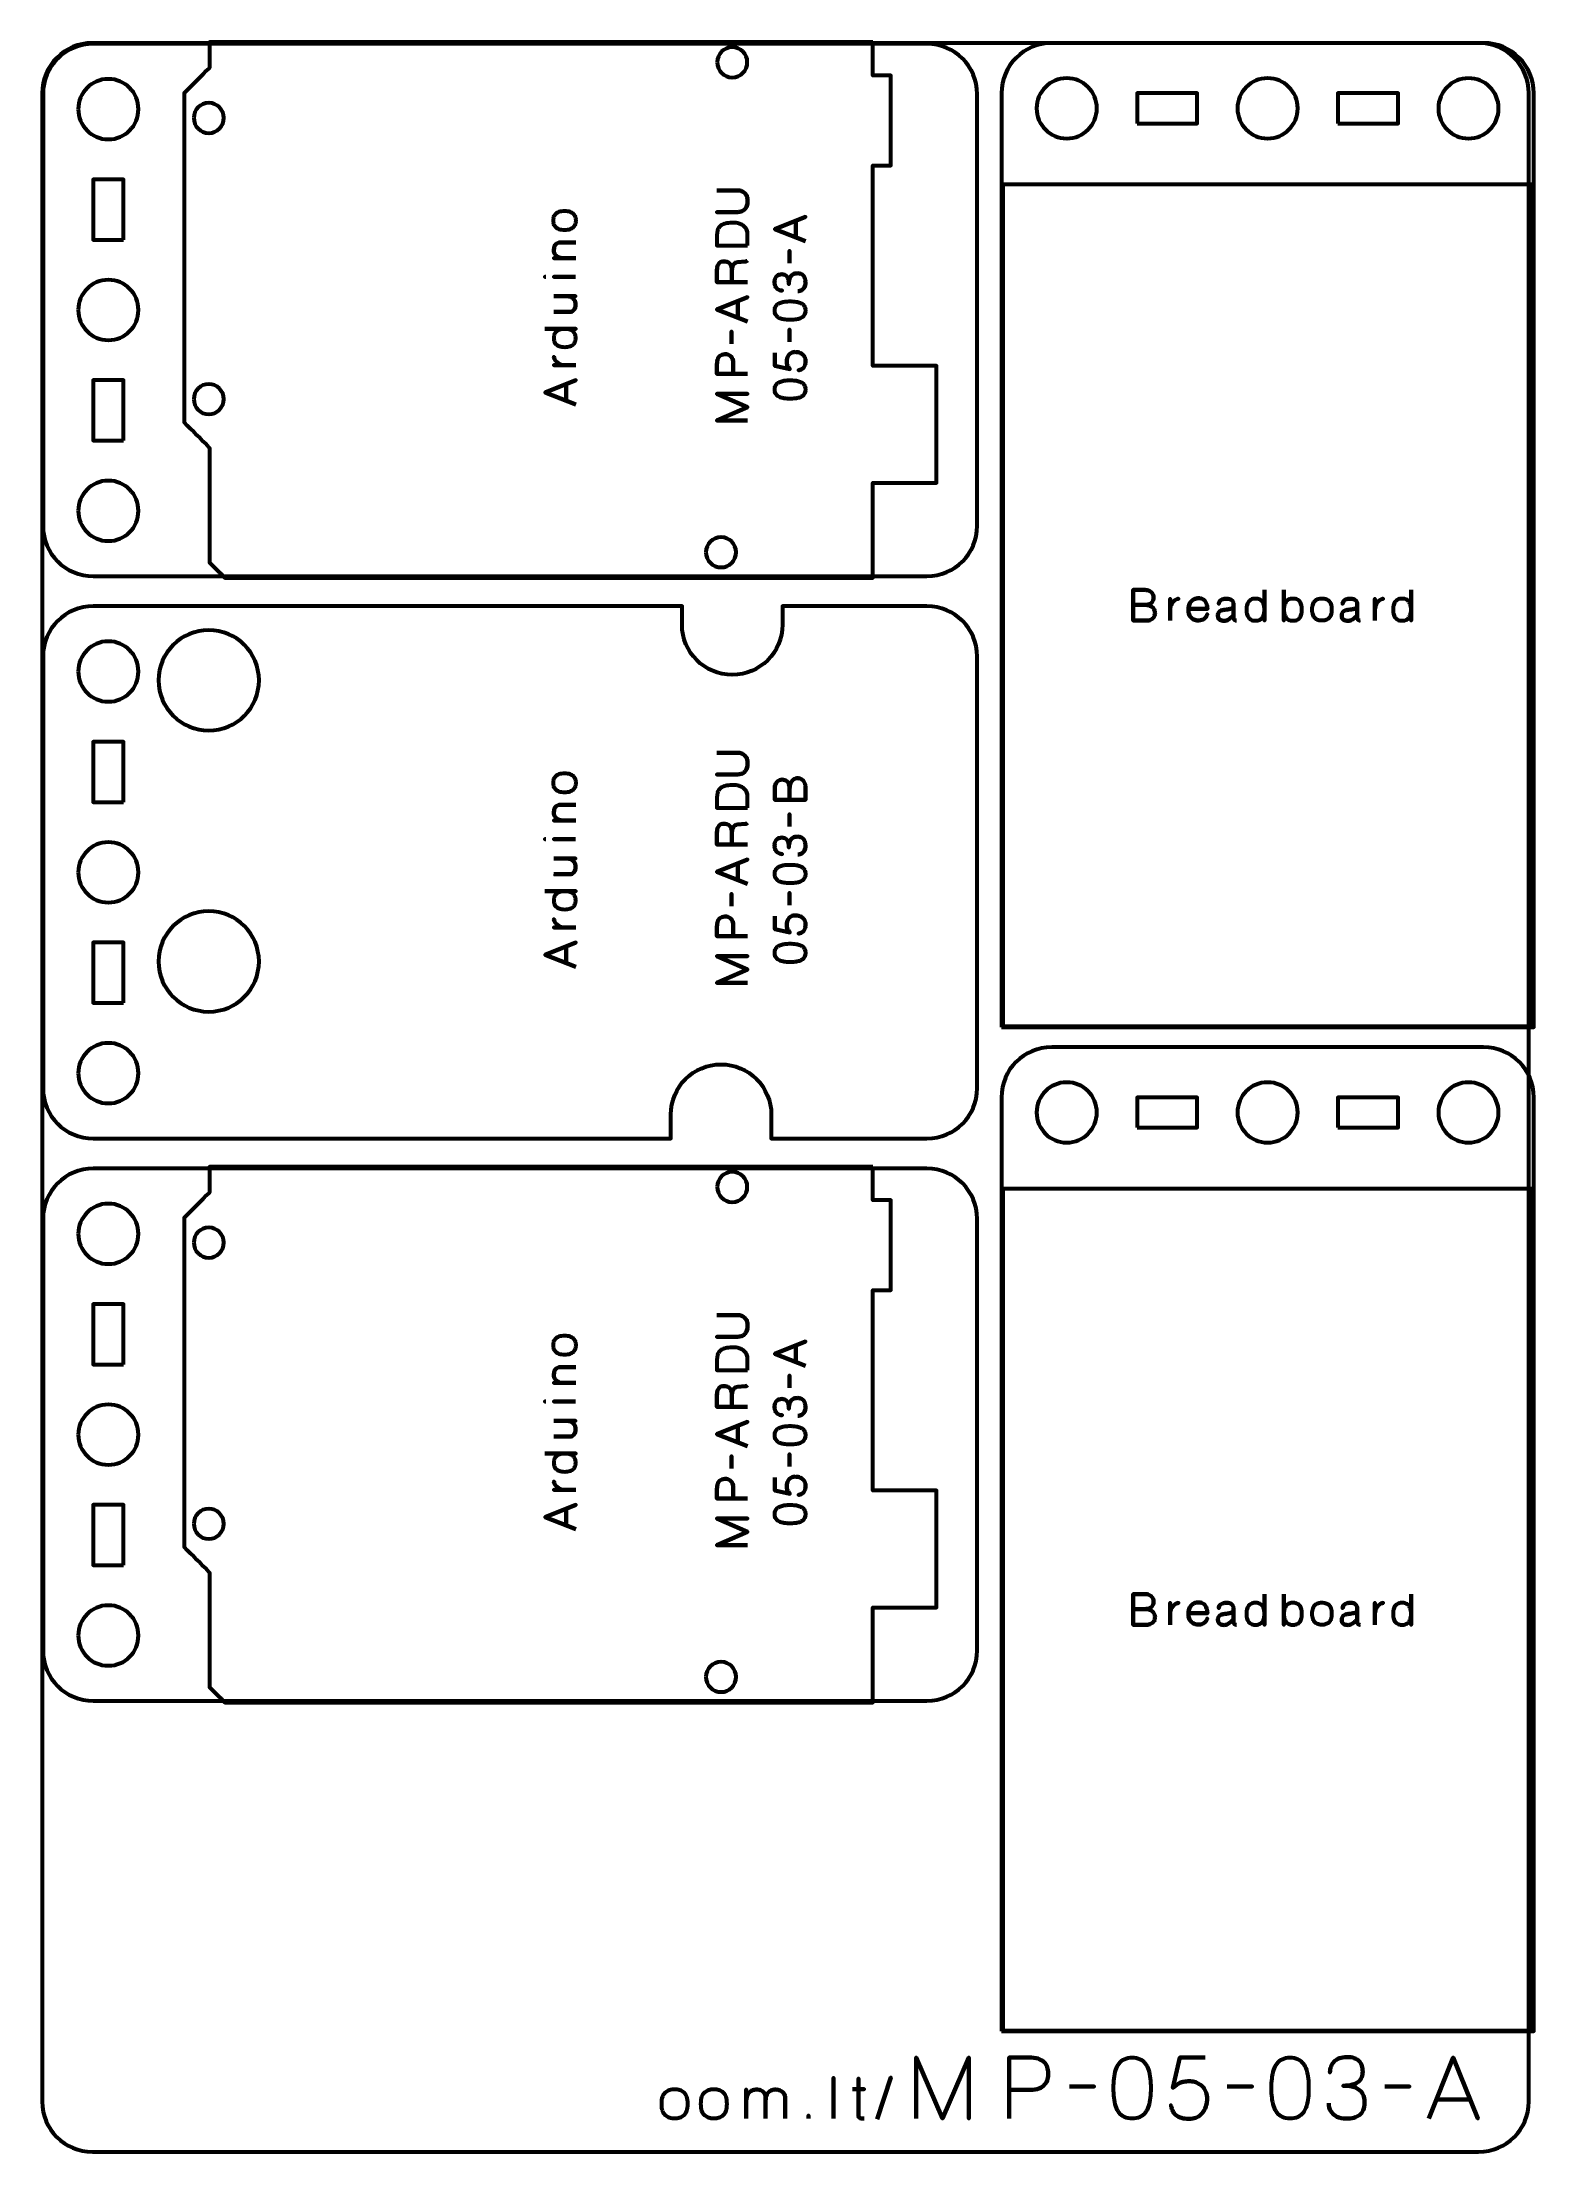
# Model space of a CAD drawing. Header units: centimetres. Extents: x -17.9 to -3, y -25.3 to -4.3.
import ezdxf

# ---------------------------------------------------------------- set-up
doc = ezdxf.new("R2010")
doc.units = ezdxf.units.CM
doc.header["$MEASUREMENT"] = 0
doc.layers.add('Layer 1', color=7, linetype='Continuous')

msp = doc.modelspace()

# ---------------------------------------------------------------- linework, layer by layer
at = {"layer": 'Layer 1', "color": 30, "lineweight": 53}
for points in [[(-8.33514, -14.14092), (-3.06486, -14.14092), (-3.06486, -5.75892), (-8.33514, -5.75892), (-8.33514, -14.14092)], [(-8.33514, -24.14092), (-3.06486, -24.14092), (-3.06486, -15.75892), (-8.33514, -15.75892), (-8.33514, -24.14092)]]:
    msp.add_lwpolyline(points, close=True, dxfattribs=at)
at = {"layer": 'Layer 1', "color": 22, "lineweight": 53}
msp.add_open_spline([(-17.90003, -24.8499), (-17.90003, -24.8499), (-17.90003, -4.84994), (-17.90003, -4.84994), (-17.90003, -4.84994), (-17.90003, -4.57297), (-17.67694, -4.34998), (-17.39994, -4.34998), (-17.39994, -4.34998), (-17.39994, -4.34998), (-3.60007, -4.34998), (-3.60007, -4.34998), (-3.60007, -4.34998), (-3.32293, -4.34998), (-3.09997, -4.57297), (-3.09997, -4.84994), (-3.09997, -4.84994), (-3.09997, -4.84994), (-3.09997, -24.8499), (-3.09997, -24.8499), (-3.09997, -24.8499), (-3.09997, -25.1269), (-3.32293, -25.34999), (-3.60007, -25.34999), (-3.60007, -25.34999), (-3.60007, -25.34999), (-17.39994, -25.34999), (-17.39994, -25.34999), (-17.39994, -25.34999), (-17.67694, -25.34999), (-17.90003, -25.1269), (-17.90003, -24.8499)], degree=3, knots=[0, 0, 0, 0, 0.125, 0.125, 0.125, 0.125, 0.25, 0.25, 0.25, 0.25, 0.375, 0.375, 0.375, 0.375, 0.5, 0.5, 0.5, 0.5, 0.625, 0.625, 0.625, 0.625, 0.75, 0.75, 0.75, 0.75, 0.875, 0.875, 0.875, 0.875, 1, 1, 1, 1], dxfattribs=at)
at = {"layer": 'Layer 1', "color": 2, "lineweight": 53}
for points, knots in [([(-9.09156, -9.65851), (-9.09156, -9.65851), (-17.39146, -9.65851), (-17.39146, -9.65851), (-17.39146, -9.65851), (-17.66846, -9.65851), (-17.89156, -9.43542), (-17.89156, -9.15842), (-17.89156, -9.15842), (-17.89156, -9.15842), (-17.89156, -4.85856), (-17.89156, -4.85856), (-17.89156, -4.85856), (-17.89156, -4.58142), (-17.66846, -4.35846), (-17.39146, -4.35846), (-17.39146, -4.35846), (-17.39146, -4.35846), (-9.09156, -4.35846), (-9.09156, -4.35846), (-9.09156, -4.35846), (-8.81456, -4.35846), (-8.59146, -4.58142), (-8.59146, -4.85856), (-8.59146, -4.85856), (-8.59146, -4.85856), (-8.59146, -9.15842), (-8.59146, -9.15842), (-8.59146, -9.15842), (-8.59146, -9.43542), (-8.81456, -9.65851), (-9.09156, -9.65851)], [0, 0, 0, 0, 0.125, 0.125, 0.125, 0.125, 0.25, 0.25, 0.25, 0.25, 0.375, 0.375, 0.375, 0.375, 0.5, 0.5, 0.5, 0.5, 0.625, 0.625, 0.625, 0.625, 0.75, 0.75, 0.75, 0.75, 0.875, 0.875, 0.875, 0.875, 1, 1, 1, 1]), ([(-8.35003, -14.14987), (-8.35003, -14.14987), (-8.35003, -4.84997), (-8.35003, -4.84997), (-8.35003, -4.84997), (-8.35003, -4.57297), (-8.12694, -4.34987), (-7.84994, -4.34987), (-7.84994, -4.34987), (-7.84994, -4.34987), (-3.55008, -4.34987), (-3.55008, -4.34987), (-3.55008, -4.34987), (-3.27294, -4.34987), (-3.04998, -4.57297), (-3.04998, -4.84997), (-3.04998, -4.84997), (-3.04998, -4.84997), (-3.04998, -14.14987), (-3.04998, -14.14987), (-3.04998, -14.14987), (-4.81665, -14.15022), (-6.58335, -14.15022), (-8.35003, -14.14987)], [0, 0, 0, 0, 0.16666667, 0.16666667, 0.16666667, 0.16666667, 0.33333333, 0.33333333, 0.33333333, 0.33333333, 0.5, 0.5, 0.5, 0.5, 0.66666667, 0.66666667, 0.66666667, 0.66666667, 0.83333333, 0.83333333, 0.83333333, 0.83333333, 1, 1, 1, 1]), ([(-9.09156, -15.25852), (-9.09156, -15.25852), (-10.64151, -15.25852), (-10.64151, -15.25852), (-10.64151, -15.25852), (-10.64151, -15.25852), (-10.64151, -15.021), (-10.64151, -15.021), (-10.64151, -15.021), (-10.64151, -14.7449), (-10.86542, -14.521), (-11.14151, -14.521), (-11.14151, -14.521), (-11.4176, -14.521), (-11.64151, -14.7449), (-11.64151, -15.021), (-11.64151, -15.021), (-11.64151, -15.021), (-11.64151, -15.25852), (-11.64151, -15.25852), (-11.64151, -15.25852), (-11.64151, -15.25852), (-17.39146, -15.25852), (-17.39146, -15.25852), (-17.39146, -15.25852), (-17.66846, -15.25852), (-17.89156, -15.03543), (-17.89156, -14.75843), (-17.89156, -14.75843), (-17.89156, -14.75843), (-17.89156, -10.45857), (-17.89156, -10.45857), (-17.89156, -10.45857), (-17.89156, -10.18143), (-17.66846, -9.95847), (-17.39146, -9.95847), (-17.39146, -9.95847), (-17.39146, -9.95847), (-11.53001, -9.95847), (-11.53001, -9.95847), (-11.53001, -9.95847), (-11.53001, -9.95847), (-11.53001, -10.1415), (-11.53001, -10.1415), (-11.53001, -10.1415), (-11.53001, -10.4176), (-11.3061, -10.6415), (-11.03001, -10.6415), (-11.03001, -10.6415), (-10.75392, -10.6415), (-10.53001, -10.4176), (-10.53001, -10.1415), (-10.53001, -10.1415), (-10.53001, -10.1415), (-10.53001, -9.95847), (-10.53001, -9.95847), (-10.53001, -9.95847), (-10.53001, -9.95847), (-9.09156, -9.95847), (-9.09156, -9.95847), (-9.09156, -9.95847), (-8.81456, -9.95847), (-8.59146, -10.18143), (-8.59146, -10.45857), (-8.59146, -10.45857), (-8.59146, -10.45857), (-8.59146, -14.75843), (-8.59146, -14.75843), (-8.59146, -14.75843), (-8.59146, -15.03543), (-8.81456, -15.25852), (-9.09156, -15.25852)], [0, 0, 0, 0, 0.05555556, 0.05555556, 0.05555556, 0.05555556, 0.11111111, 0.11111111, 0.11111111, 0.11111111, 0.16666667, 0.16666667, 0.16666667, 0.16666667, 0.22222222, 0.22222222, 0.22222222, 0.22222222, 0.27777778, 0.27777778, 0.27777778, 0.27777778, 0.33333333, 0.33333333, 0.33333333, 0.33333333, 0.38888889, 0.38888889, 0.38888889, 0.38888889, 0.44444444, 0.44444444, 0.44444444, 0.44444444, 0.5, 0.5, 0.5, 0.5, 0.55555556, 0.55555556, 0.55555556, 0.55555556, 0.61111111, 0.61111111, 0.61111111, 0.61111111, 0.66666667, 0.66666667, 0.66666667, 0.66666667, 0.72222222, 0.72222222, 0.72222222, 0.72222222, 0.77777778, 0.77777778, 0.77777778, 0.77777778, 0.83333333, 0.83333333, 0.83333333, 0.83333333, 0.88888889, 0.88888889, 0.88888889, 0.88888889, 0.94444444, 0.94444444, 0.94444444, 0.94444444, 1, 1, 1, 1]), ([(-8.35003, -24.14987), (-8.35003, -24.14987), (-8.35003, -14.84997), (-8.35003, -14.84997), (-8.35003, -14.84997), (-8.35003, -14.57297), (-8.12694, -14.34987), (-7.84994, -14.34987), (-7.84994, -14.34987), (-7.84994, -14.34987), (-3.55008, -14.34987), (-3.55008, -14.34987), (-3.55008, -14.34987), (-3.27294, -14.34987), (-3.04998, -14.57297), (-3.04998, -14.84997), (-3.04998, -14.84997), (-3.04998, -14.84997), (-3.04998, -24.14987), (-3.04998, -24.14987), (-3.04998, -24.14987), (-4.81665, -24.15022), (-6.58335, -24.15022), (-8.35003, -24.14987)], [0, 0, 0, 0, 0.16666667, 0.16666667, 0.16666667, 0.16666667, 0.33333333, 0.33333333, 0.33333333, 0.33333333, 0.5, 0.5, 0.5, 0.5, 0.66666667, 0.66666667, 0.66666667, 0.66666667, 0.83333333, 0.83333333, 0.83333333, 0.83333333, 1, 1, 1, 1]), ([(-9.09156, -20.85851), (-9.09156, -20.85851), (-17.39146, -20.85851), (-17.39146, -20.85851), (-17.39146, -20.85851), (-17.66846, -20.85851), (-17.89156, -20.63542), (-17.89156, -20.35842), (-17.89156, -20.35842), (-17.89156, -20.35842), (-17.89156, -16.05856), (-17.89156, -16.05856), (-17.89156, -16.05856), (-17.89156, -15.78142), (-17.66846, -15.55846), (-17.39146, -15.55846), (-17.39146, -15.55846), (-17.39146, -15.55846), (-9.09156, -15.55846), (-9.09156, -15.55846), (-9.09156, -15.55846), (-8.81456, -15.55846), (-8.59146, -15.78142), (-8.59146, -16.05856), (-8.59146, -16.05856), (-8.59146, -16.05856), (-8.59146, -20.35842), (-8.59146, -20.35842), (-8.59146, -20.35842), (-8.59146, -20.63542), (-8.81456, -20.85851), (-9.09156, -20.85851)], [0, 0, 0, 0, 0.125, 0.125, 0.125, 0.125, 0.25, 0.25, 0.25, 0.25, 0.375, 0.375, 0.375, 0.375, 0.5, 0.5, 0.5, 0.5, 0.625, 0.625, 0.625, 0.625, 0.75, 0.75, 0.75, 0.75, 0.875, 0.875, 0.875, 0.875, 1, 1, 1, 1])]:
    msp.add_open_spline(points, degree=3, knots=knots, dxfattribs=at)
at = {"layer": 'Layer 1', "color": 30, "lineweight": 53}
for points, knots in [([(-9.63001, -4.34149), (-9.63001, -4.38217), (-9.63001, -4.4992), (-9.63001, -4.67169), (-9.63001, -4.67169), (-9.63001, -4.67169), (-9.45221, -4.67169), (-9.45221, -4.67169), (-9.45221, -4.67169), (-9.45221, -4.67169), (-9.45221, -5.57085), (-9.45221, -5.57085), (-9.45221, -5.57085), (-9.45221, -5.57085), (-9.63001, -5.57085), (-9.63001, -5.57085), (-9.63001, -5.57085), (-9.63001, -6.1634), (-9.63001, -6.88869), (-9.63001, -7.56475), (-9.63001, -7.56475), (-9.63001, -7.56475), (-8.99501, -7.56475), (-8.99501, -7.56475), (-8.99501, -7.56475), (-8.99501, -7.56475), (-8.99501, -8.73061), (-8.99501, -8.73061), (-8.99501, -8.73061), (-8.99501, -8.73061), (-9.63001, -8.73061), (-9.63001, -8.73061), (-9.63001, -8.73061), (-9.63001, -9.23309), (-9.63001, -9.59616), (-9.63001, -9.67549), (-9.63001, -9.67549), (-11.77885, -9.67549), (-13.93023, -9.67549), (-16.08161, -9.67549), (-16.08161, -9.67549), (-16.13241, -9.62469), (-16.18321, -9.57389), (-16.23401, -9.52309), (-16.23401, -9.52309), (-16.23401, -9.14209), (-16.23401, -8.76109), (-16.23401, -8.38009), (-16.23401, -8.38009), (-16.31783, -8.29627), (-16.40165, -8.21245), (-16.48801, -8.12609), (-16.48801, -8.12609), (-16.48801, -7.03389), (-16.48801, -5.94169), (-16.48801, -4.84949), (-16.48801, -4.84949), (-16.40419, -4.76567), (-16.32037, -4.68185), (-16.23401, -4.59549), (-16.23401, -4.59549), (-16.23401, -4.51167), (-16.23401, -4.42785), (-16.23401, -4.34149), (-16.23401, -4.34149), (-14.03437, -4.34149), (-11.83219, -4.34149), (-9.63001, -4.34149)], [0, 0, 0, 0, 0.05882353, 0.05882353, 0.05882353, 0.05882353, 0.11764706, 0.11764706, 0.11764706, 0.11764706, 0.17647059, 0.17647059, 0.17647059, 0.17647059, 0.23529412, 0.23529412, 0.23529412, 0.23529412, 0.29411765, 0.29411765, 0.29411765, 0.29411765, 0.35294118, 0.35294118, 0.35294118, 0.35294118, 0.41176471, 0.41176471, 0.41176471, 0.41176471, 0.47058824, 0.47058824, 0.47058824, 0.47058824, 0.52941176, 0.52941176, 0.52941176, 0.52941176, 0.58823529, 0.58823529, 0.58823529, 0.58823529, 0.64705882, 0.64705882, 0.64705882, 0.64705882, 0.70588235, 0.70588235, 0.70588235, 0.70588235, 0.76470588, 0.76470588, 0.76470588, 0.76470588, 0.82352941, 0.82352941, 0.82352941, 0.82352941, 0.88235294, 0.88235294, 0.88235294, 0.88235294, 0.94117647, 0.94117647, 0.94117647, 0.94117647, 1, 1, 1, 1]), ([(-11.18262, -5.8181), (-11.18255, -5.8181), (-11.18023, -5.8181), (-11.17571, -5.8181), (-11.17571, -5.8181), (-11.17126, -5.8181), (-11.16506, -5.8181), (-11.15715, -5.8181), (-11.15715, -5.8181), (-11.14925, -5.8181), (-11.14022, -5.8181), (-11.12999, -5.8181), (-11.12999, -5.8181), (-11.11976, -5.8181), (-11.10889, -5.8181), (-11.09732, -5.8181), (-11.09732, -5.8181), (-11.08575, -5.8181), (-11.07411, -5.8181), (-11.06226, -5.8181), (-11.06226, -5.8181), (-11.05047, -5.8181), (-11.03904, -5.8181), (-11.02797, -5.8181), (-11.02797, -5.8181), (-11.01689, -5.8181), (-11.00673, -5.8181), (-10.99749, -5.8181), (-10.99749, -5.8181), (-10.98817, -5.8181), (-10.98034, -5.8181), (-10.97392, -5.8181), (-10.97392, -5.8181), (-10.96108, -5.8181), (-10.94895, -5.82008), (-10.93738, -5.82417), (-10.93738, -5.82417), (-10.9258, -5.82826), (-10.9155, -5.83454), (-10.90647, -5.84308), (-10.90647, -5.84308), (-10.89744, -5.85162), (-10.89031, -5.86255), (-10.88516, -5.87596), (-10.88516, -5.87596), (-10.88001, -5.88936), (-10.8774, -5.90531), (-10.8774, -5.92393), (-10.8774, -5.92393), (-10.87783, -5.94256), (-10.88051, -5.95872), (-10.88545, -5.97234), (-10.88545, -5.97234), (-10.89046, -5.98602), (-10.8973, -5.99731), (-10.90598, -6.00627), (-10.90598, -6.00627), (-10.91466, -6.01523), (-10.92482, -6.02186), (-10.93632, -6.02624), (-10.93632, -6.02624), (-10.94789, -6.03054), (-10.96038, -6.03273), (-10.97392, -6.03273), (-10.97392, -6.03273), (-10.97392, -6.03273), (-11.18262, -6.03273), (-11.18262, -6.03273), (-11.18262, -6.03273), (-11.18262, -6.03273), (-10.97392, -6.03273), (-10.97392, -6.03273), (-10.97392, -6.03273), (-10.96038, -6.03273), (-10.94789, -6.03054), (-10.93632, -6.02624), (-10.93632, -6.02624), (-10.92482, -6.02186), (-10.91466, -6.01523), (-10.90598, -6.00627), (-10.90598, -6.00627), (-10.8973, -5.99731), (-10.89046, -5.98602), (-10.88545, -5.97234), (-10.88545, -5.97234), (-10.88051, -5.95872), (-10.87783, -5.94256), (-10.8774, -5.92393), (-10.8774, -5.92393), (-10.8774, -5.90531), (-10.88001, -5.88936), (-10.88516, -5.87596), (-10.88516, -5.87596), (-10.89031, -5.86255), (-10.89744, -5.85162), (-10.90647, -5.84308), (-10.90647, -5.84308), (-10.9155, -5.83454), (-10.9258, -5.82826), (-10.93738, -5.82417), (-10.93738, -5.82417), (-10.94895, -5.82008), (-10.96108, -5.8181), (-10.97392, -5.8181), (-10.97392, -5.8181), (-10.98034, -5.8181), (-10.98817, -5.8181), (-10.99749, -5.8181), (-10.99749, -5.8181), (-11.00673, -5.8181), (-11.01689, -5.8181), (-11.02797, -5.8181), (-11.02797, -5.8181), (-11.03904, -5.8181), (-11.05047, -5.8181), (-11.06226, -5.8181), (-11.06226, -5.8181), (-11.07411, -5.8181), (-11.08575, -5.8181), (-11.09732, -5.8181), (-11.09732, -5.8181), (-11.10889, -5.8181), (-11.11976, -5.8181), (-11.12999, -5.8181), (-11.12999, -5.8181), (-11.14022, -5.8181), (-11.14925, -5.8181), (-11.15715, -5.8181), (-11.15715, -5.8181), (-11.16506, -5.8181), (-11.17126, -5.8181), (-11.17571, -5.8181), (-11.17571, -5.8181), (-11.18023, -5.8181), (-11.18255, -5.8181), (-11.18262, -5.8181)], [0, 0, 0, 0, 0.02941176, 0.02941176, 0.02941176, 0.02941176, 0.05882353, 0.05882353, 0.05882353, 0.05882353, 0.08823529, 0.08823529, 0.08823529, 0.08823529, 0.11764706, 0.11764706, 0.11764706, 0.11764706, 0.14705882, 0.14705882, 0.14705882, 0.14705882, 0.17647059, 0.17647059, 0.17647059, 0.17647059, 0.20588235, 0.20588235, 0.20588235, 0.20588235, 0.23529412, 0.23529412, 0.23529412, 0.23529412, 0.26470588, 0.26470588, 0.26470588, 0.26470588, 0.29411765, 0.29411765, 0.29411765, 0.29411765, 0.32352941, 0.32352941, 0.32352941, 0.32352941, 0.35294118, 0.35294118, 0.35294118, 0.35294118, 0.38235294, 0.38235294, 0.38235294, 0.38235294, 0.41176471, 0.41176471, 0.41176471, 0.41176471, 0.44117647, 0.44117647, 0.44117647, 0.44117647, 0.47058824, 0.47058824, 0.47058824, 0.47058824, 0.5, 0.5, 0.5, 0.5, 0.52941176, 0.52941176, 0.52941176, 0.52941176, 0.55882353, 0.55882353, 0.55882353, 0.55882353, 0.58823529, 0.58823529, 0.58823529, 0.58823529, 0.61764706, 0.61764706, 0.61764706, 0.61764706, 0.64705882, 0.64705882, 0.64705882, 0.64705882, 0.67647059, 0.67647059, 0.67647059, 0.67647059, 0.70588235, 0.70588235, 0.70588235, 0.70588235, 0.73529412, 0.73529412, 0.73529412, 0.73529412, 0.76470588, 0.76470588, 0.76470588, 0.76470588, 0.79411765, 0.79411765, 0.79411765, 0.79411765, 0.82352941, 0.82352941, 0.82352941, 0.82352941, 0.85294118, 0.85294118, 0.85294118, 0.85294118, 0.88235294, 0.88235294, 0.88235294, 0.88235294, 0.91176471, 0.91176471, 0.91176471, 0.91176471, 0.94117647, 0.94117647, 0.94117647, 0.94117647, 0.97058824, 0.97058824, 0.97058824, 0.97058824, 1, 1, 1, 1]), ([(-12.58865, -6.11717), (-12.58858, -6.10384), (-12.59027, -6.09142), (-12.59387, -6.07985), (-12.59387, -6.07985), (-12.59747, -6.06828), (-12.60347, -6.05805), (-12.61186, -6.0493), (-12.61186, -6.0493), (-12.62026, -6.04048), (-12.63162, -6.03364), (-12.64601, -6.02863), (-12.64601, -6.02863), (-12.66033, -6.02369), (-12.67818, -6.02115), (-12.69956, -6.02108), (-12.69956, -6.02108), (-12.72087, -6.02115), (-12.73865, -6.02369), (-12.7529, -6.02863), (-12.7529, -6.02863), (-12.76715, -6.03364), (-12.77851, -6.04048), (-12.78684, -6.0493), (-12.78684, -6.0493), (-12.79524, -6.05805), (-12.80123, -6.06828), (-12.80483, -6.07985), (-12.80483, -6.07985), (-12.80843, -6.09142), (-12.81012, -6.10384), (-12.81005, -6.11717), (-12.81005, -6.11717), (-12.81012, -6.13037), (-12.80843, -6.14279), (-12.80483, -6.15436), (-12.80483, -6.15436), (-12.80123, -6.16593), (-12.79524, -6.17609), (-12.78684, -6.18491), (-12.78684, -6.18491), (-12.77851, -6.19373), (-12.76715, -6.20064), (-12.7529, -6.20565), (-12.7529, -6.20565), (-12.73865, -6.21066), (-12.72087, -6.2132), (-12.69956, -6.21327), (-12.69956, -6.21327), (-12.67818, -6.2132), (-12.66033, -6.21066), (-12.64601, -6.20565), (-12.64601, -6.20565), (-12.63162, -6.20064), (-12.62026, -6.19373), (-12.61186, -6.18491), (-12.61186, -6.18491), (-12.60347, -6.17609), (-12.59747, -6.16593), (-12.59387, -6.15436), (-12.59387, -6.15436), (-12.59027, -6.14279), (-12.58858, -6.13037), (-12.58865, -6.11717)], [0, 0, 0, 0, 0.0625, 0.0625, 0.0625, 0.0625, 0.125, 0.125, 0.125, 0.125, 0.1875, 0.1875, 0.1875, 0.1875, 0.25, 0.25, 0.25, 0.25, 0.3125, 0.3125, 0.3125, 0.3125, 0.375, 0.375, 0.375, 0.375, 0.4375, 0.4375, 0.4375, 0.4375, 0.5, 0.5, 0.5, 0.5, 0.5625, 0.5625, 0.5625, 0.5625, 0.625, 0.625, 0.625, 0.625, 0.6875, 0.6875, 0.6875, 0.6875, 0.75, 0.75, 0.75, 0.75, 0.8125, 0.8125, 0.8125, 0.8125, 0.875, 0.875, 0.875, 0.875, 0.9375, 0.9375, 0.9375, 0.9375, 1, 1, 1, 1]), ([(-12.58865, -6.11717), (-12.58858, -6.10384), (-12.59027, -6.09142), (-12.59387, -6.07985), (-12.59387, -6.07985), (-12.59747, -6.06828), (-12.60347, -6.05805), (-12.61186, -6.0493), (-12.61186, -6.0493), (-12.62026, -6.04048), (-12.63162, -6.03364), (-12.64601, -6.02863), (-12.64601, -6.02863), (-12.66033, -6.02369), (-12.67818, -6.02115), (-12.69956, -6.02108), (-12.69956, -6.02108), (-12.72087, -6.02115), (-12.73865, -6.02369), (-12.7529, -6.02863), (-12.7529, -6.02863), (-12.76715, -6.03364), (-12.77851, -6.04048), (-12.78684, -6.0493), (-12.78684, -6.0493), (-12.79524, -6.05805), (-12.80123, -6.06828), (-12.80483, -6.07985), (-12.80483, -6.07985), (-12.80843, -6.09142), (-12.81012, -6.10384), (-12.81005, -6.11717), (-12.81005, -6.11717), (-12.81012, -6.13037), (-12.80843, -6.14279), (-12.80483, -6.15436), (-12.80483, -6.15436), (-12.80123, -6.16593), (-12.79524, -6.17609), (-12.78684, -6.18491), (-12.78684, -6.18491), (-12.77851, -6.19373), (-12.76715, -6.20064), (-12.7529, -6.20565), (-12.7529, -6.20565), (-12.73865, -6.21066), (-12.72087, -6.2132), (-12.69956, -6.21327), (-12.69956, -6.21327), (-12.67818, -6.2132), (-12.66033, -6.21066), (-12.64601, -6.20565), (-12.64601, -6.20565), (-12.63162, -6.20064), (-12.62026, -6.19373), (-12.61186, -6.18491), (-12.61186, -6.18491), (-12.60347, -6.17609), (-12.59747, -6.16593), (-12.59387, -6.15436), (-12.59387, -6.15436), (-12.59027, -6.14279), (-12.58858, -6.13037), (-12.58865, -6.11717)], [0, 0, 0, 0, 0.0625, 0.0625, 0.0625, 0.0625, 0.125, 0.125, 0.125, 0.125, 0.1875, 0.1875, 0.1875, 0.1875, 0.25, 0.25, 0.25, 0.25, 0.3125, 0.3125, 0.3125, 0.3125, 0.375, 0.375, 0.375, 0.375, 0.4375, 0.4375, 0.4375, 0.4375, 0.5, 0.5, 0.5, 0.5, 0.5625, 0.5625, 0.5625, 0.5625, 0.625, 0.625, 0.625, 0.625, 0.6875, 0.6875, 0.6875, 0.6875, 0.75, 0.75, 0.75, 0.75, 0.8125, 0.8125, 0.8125, 0.8125, 0.875, 0.875, 0.875, 0.875, 0.9375, 0.9375, 0.9375, 0.9375, 1, 1, 1, 1]), ([(-10.30167, -6.32292), (-10.30167, -6.32292), (-10.60689, -6.20185), (-10.60689, -6.20185), (-10.60689, -6.20185), (-10.60689, -6.20185), (-10.30167, -6.08035), (-10.30167, -6.08035), (-10.30167, -6.08035), (-10.30167, -6.08035), (-10.60689, -6.20185), (-10.60689, -6.20185), (-10.60689, -6.20185), (-10.60689, -6.20185), (-10.30167, -6.32292), (-10.30167, -6.32292)], [0, 0, 0, 0, 0.25, 0.25, 0.25, 0.25, 0.5, 0.5, 0.5, 0.5, 0.75, 0.75, 0.75, 0.75, 1, 1, 1, 1]), ([(-10.87698, -6.36547), (-10.87698, -6.36547), (-11.1822, -6.36547), (-11.1822, -6.36547), (-11.1822, -6.36547), (-11.1822, -6.36547), (-11.1822, -6.2554), (-11.1822, -6.2554), (-11.1822, -6.2554), (-11.18213, -6.23868), (-11.17994, -6.22422), (-11.17564, -6.21201), (-11.17564, -6.21201), (-11.17134, -6.19988), (-11.16541, -6.18958), (-11.15793, -6.18125), (-11.15793, -6.18125), (-11.15038, -6.17286), (-11.1417, -6.16608), (-11.1319, -6.16079), (-11.1319, -6.16079), (-11.12216, -6.1555), (-11.11172, -6.15141), (-11.10064, -6.14851), (-11.10064, -6.14851), (-11.08963, -6.14562), (-11.07841, -6.14358), (-11.06706, -6.14231), (-11.06706, -6.14231), (-11.0557, -6.14104), (-11.04469, -6.14019), (-11.03404, -6.13984), (-11.03404, -6.13984), (-11.02338, -6.13934), (-11.01216, -6.13969), (-11.00038, -6.14082), (-11.00038, -6.14082), (-10.9886, -6.14195), (-10.97682, -6.14407), (-10.9651, -6.14724), (-10.9651, -6.14724), (-10.95339, -6.15035), (-10.94224, -6.15479), (-10.93166, -6.16044), (-10.93166, -6.16044), (-10.92115, -6.16615), (-10.91176, -6.17335), (-10.90358, -6.18196), (-10.90358, -6.18196), (-10.89539, -6.19064), (-10.8889, -6.20101), (-10.88418, -6.21314), (-10.88418, -6.21314), (-10.87945, -6.22528), (-10.87705, -6.23939), (-10.87698, -6.2554), (-10.87698, -6.2554), (-10.87698, -6.2554), (-10.87698, -6.36547), (-10.87698, -6.36547)], [0, 0, 0, 0, 0.06666667, 0.06666667, 0.06666667, 0.06666667, 0.13333333, 0.13333333, 0.13333333, 0.13333333, 0.2, 0.2, 0.2, 0.2, 0.26666667, 0.26666667, 0.26666667, 0.26666667, 0.33333333, 0.33333333, 0.33333333, 0.33333333, 0.4, 0.4, 0.4, 0.4, 0.46666667, 0.46666667, 0.46666667, 0.46666667, 0.53333333, 0.53333333, 0.53333333, 0.53333333, 0.6, 0.6, 0.6, 0.6, 0.66666667, 0.66666667, 0.66666667, 0.66666667, 0.73333333, 0.73333333, 0.73333333, 0.73333333, 0.8, 0.8, 0.8, 0.8, 0.86666667, 0.86666667, 0.86666667, 0.86666667, 0.93333333, 0.93333333, 0.93333333, 0.93333333, 1, 1, 1, 1]), ([(-10.87698, -6.36547), (-10.87698, -6.36547), (-11.1822, -6.36547), (-11.1822, -6.36547), (-11.1822, -6.36547), (-11.1822, -6.36547), (-11.1822, -6.2554), (-11.1822, -6.2554), (-11.1822, -6.2554), (-11.18213, -6.23868), (-11.17994, -6.22422), (-11.17564, -6.21201), (-11.17564, -6.21201), (-11.17134, -6.19988), (-11.16541, -6.18958), (-11.15793, -6.18125), (-11.15793, -6.18125), (-11.15038, -6.17286), (-11.1417, -6.16608), (-11.1319, -6.16079), (-11.1319, -6.16079), (-11.12216, -6.1555), (-11.11172, -6.15141), (-11.10064, -6.14851), (-11.10064, -6.14851), (-11.08963, -6.14562), (-11.07841, -6.14358), (-11.06706, -6.14231), (-11.06706, -6.14231), (-11.0557, -6.14104), (-11.04469, -6.14019), (-11.03404, -6.13984), (-11.03404, -6.13984), (-11.02338, -6.13934), (-11.01216, -6.13969), (-11.00038, -6.14082), (-11.00038, -6.14082), (-10.9886, -6.14195), (-10.97682, -6.14407), (-10.9651, -6.14724), (-10.9651, -6.14724), (-10.95339, -6.15035), (-10.94224, -6.15479), (-10.93166, -6.16044), (-10.93166, -6.16044), (-10.92115, -6.16615), (-10.91176, -6.17335), (-10.90358, -6.18196), (-10.90358, -6.18196), (-10.89539, -6.19064), (-10.8889, -6.20101), (-10.88418, -6.21314), (-10.88418, -6.21314), (-10.87945, -6.22528), (-10.87705, -6.23939), (-10.87698, -6.2554), (-10.87698, -6.2554), (-10.87698, -6.2554), (-10.87698, -6.36547), (-10.87698, -6.36547)], [0, 0, 0, 0, 0.06666667, 0.06666667, 0.06666667, 0.06666667, 0.13333333, 0.13333333, 0.13333333, 0.13333333, 0.2, 0.2, 0.2, 0.2, 0.26666667, 0.26666667, 0.26666667, 0.26666667, 0.33333333, 0.33333333, 0.33333333, 0.33333333, 0.4, 0.4, 0.4, 0.4, 0.46666667, 0.46666667, 0.46666667, 0.46666667, 0.53333333, 0.53333333, 0.53333333, 0.53333333, 0.6, 0.6, 0.6, 0.6, 0.66666667, 0.66666667, 0.66666667, 0.66666667, 0.73333333, 0.73333333, 0.73333333, 0.73333333, 0.8, 0.8, 0.8, 0.8, 0.86666667, 0.86666667, 0.86666667, 0.86666667, 0.93333333, 0.93333333, 0.93333333, 0.93333333, 1, 1, 1, 1]), ([(-10.39777, -6.28482), (-10.39777, -6.28482), (-10.39777, -6.11888), (-10.39777, -6.11888), (-10.39777, -6.11888), (-10.39777, -6.11888), (-10.39777, -6.28482), (-10.39777, -6.28482)], [0, 0, 0, 0, 0.5, 0.5, 0.5, 0.5, 1, 1, 1, 1]), ([(-12.58865, -6.33562), (-12.58872, -6.33562), (-12.59077, -6.33562), (-12.59479, -6.33562), (-12.59479, -6.33562), (-12.59874, -6.33562), (-12.60417, -6.33562), (-12.61102, -6.33562), (-12.61102, -6.33562), (-12.61793, -6.33562), (-12.62569, -6.33562), (-12.63444, -6.33562), (-12.63444, -6.33562), (-12.64312, -6.33562), (-12.65222, -6.33562), (-12.66174, -6.33562), (-12.66174, -6.33562), (-12.67134, -6.33562), (-12.68072, -6.33562), (-12.69004, -6.33562), (-12.69004, -6.33562), (-12.69935, -6.33562), (-12.7081, -6.33562), (-12.71614, -6.33562), (-12.71614, -6.33562), (-12.72426, -6.33562), (-12.73117, -6.33562), (-12.73703, -6.33562), (-12.73703, -6.33562), (-12.74281, -6.33562), (-12.74698, -6.33562), (-12.74952, -6.33562), (-12.74952, -6.33562), (-12.75347, -6.33562), (-12.75791, -6.33639), (-12.76278, -6.33808), (-12.76278, -6.33808), (-12.76772, -6.33971), (-12.77266, -6.34232), (-12.7776, -6.34592), (-12.7776, -6.34592), (-12.78261, -6.34951), (-12.78719, -6.3541), (-12.79143, -6.35982), (-12.79143, -6.35982), (-12.79566, -6.3656), (-12.79905, -6.37252), (-12.80166, -6.38056), (-12.80166, -6.38056), (-12.80427, -6.38867), (-12.80568, -6.39813), (-12.80582, -6.40885), (-12.80582, -6.40885), (-12.80582, -6.41972), (-12.80434, -6.42952), (-12.80137, -6.43827), (-12.80137, -6.43827), (-12.79834, -6.44702), (-12.79418, -6.45471), (-12.78889, -6.46134), (-12.78889, -6.46134), (-12.78359, -6.46798), (-12.77753, -6.47348), (-12.77061, -6.47792), (-12.77061, -6.47792), (-12.76377, -6.48244), (-12.7565, -6.48576), (-12.74874, -6.48801), (-12.74874, -6.48801), (-12.74105, -6.49027), (-12.73322, -6.4914), (-12.72539, -6.4914), (-12.72539, -6.4914), (-12.73322, -6.4914), (-12.74105, -6.49027), (-12.74874, -6.48801), (-12.74874, -6.48801), (-12.7565, -6.48576), (-12.76377, -6.48244), (-12.77061, -6.47792), (-12.77061, -6.47792), (-12.77753, -6.47348), (-12.78359, -6.46798), (-12.78889, -6.46134), (-12.78889, -6.46134), (-12.79418, -6.45471), (-12.79834, -6.44702), (-12.80137, -6.43827), (-12.80137, -6.43827), (-12.80434, -6.42952), (-12.80582, -6.41972), (-12.80582, -6.40885), (-12.80582, -6.40885), (-12.80568, -6.39813), (-12.80427, -6.38867), (-12.80166, -6.38056), (-12.80166, -6.38056), (-12.79905, -6.37252), (-12.79566, -6.3656), (-12.79143, -6.35982), (-12.79143, -6.35982), (-12.78719, -6.3541), (-12.78261, -6.34951), (-12.7776, -6.34592), (-12.7776, -6.34592), (-12.77266, -6.34232), (-12.76772, -6.33971), (-12.76278, -6.33808), (-12.76278, -6.33808), (-12.75791, -6.33639), (-12.75347, -6.33562), (-12.74952, -6.33562), (-12.74952, -6.33562), (-12.74698, -6.33562), (-12.74281, -6.33562), (-12.73703, -6.33562), (-12.73703, -6.33562), (-12.73117, -6.33562), (-12.72426, -6.33562), (-12.71614, -6.33562), (-12.71614, -6.33562), (-12.7081, -6.33562), (-12.69935, -6.33562), (-12.69004, -6.33562), (-12.69004, -6.33562), (-12.68072, -6.33562), (-12.67134, -6.33562), (-12.66174, -6.33562), (-12.66174, -6.33562), (-12.65222, -6.33562), (-12.64312, -6.33562), (-12.63444, -6.33562), (-12.63444, -6.33562), (-12.62569, -6.33562), (-12.61793, -6.33562), (-12.61102, -6.33562), (-12.61102, -6.33562), (-12.60417, -6.33562), (-12.59874, -6.33562), (-12.59479, -6.33562), (-12.59479, -6.33562), (-12.59077, -6.33562), (-12.58872, -6.33562), (-12.58865, -6.33562)], [0, 0, 0, 0, 0.02777778, 0.02777778, 0.02777778, 0.02777778, 0.05555556, 0.05555556, 0.05555556, 0.05555556, 0.08333333, 0.08333333, 0.08333333, 0.08333333, 0.11111111, 0.11111111, 0.11111111, 0.11111111, 0.13888889, 0.13888889, 0.13888889, 0.13888889, 0.16666667, 0.16666667, 0.16666667, 0.16666667, 0.19444444, 0.19444444, 0.19444444, 0.19444444, 0.22222222, 0.22222222, 0.22222222, 0.22222222, 0.25, 0.25, 0.25, 0.25, 0.27777778, 0.27777778, 0.27777778, 0.27777778, 0.30555556, 0.30555556, 0.30555556, 0.30555556, 0.33333333, 0.33333333, 0.33333333, 0.33333333, 0.36111111, 0.36111111, 0.36111111, 0.36111111, 0.38888889, 0.38888889, 0.38888889, 0.38888889, 0.41666667, 0.41666667, 0.41666667, 0.41666667, 0.44444444, 0.44444444, 0.44444444, 0.44444444, 0.47222222, 0.47222222, 0.47222222, 0.47222222, 0.5, 0.5, 0.5, 0.5, 0.52777778, 0.52777778, 0.52777778, 0.52777778, 0.55555556, 0.55555556, 0.55555556, 0.55555556, 0.58333333, 0.58333333, 0.58333333, 0.58333333, 0.61111111, 0.61111111, 0.61111111, 0.61111111, 0.63888889, 0.63888889, 0.63888889, 0.63888889, 0.66666667, 0.66666667, 0.66666667, 0.66666667, 0.69444444, 0.69444444, 0.69444444, 0.69444444, 0.72222222, 0.72222222, 0.72222222, 0.72222222, 0.75, 0.75, 0.75, 0.75, 0.77777778, 0.77777778, 0.77777778, 0.77777778, 0.80555556, 0.80555556, 0.80555556, 0.80555556, 0.83333333, 0.83333333, 0.83333333, 0.83333333, 0.86111111, 0.86111111, 0.86111111, 0.86111111, 0.88888889, 0.88888889, 0.88888889, 0.88888889, 0.91666667, 0.91666667, 0.91666667, 0.91666667, 0.94444444, 0.94444444, 0.94444444, 0.94444444, 0.97222222, 0.97222222, 0.97222222, 0.97222222, 1, 1, 1, 1]), ([(-12.58865, -6.4914), (-12.58865, -6.4914), (-12.80582, -6.4914), (-12.80582, -6.4914), (-12.80582, -6.4914), (-12.80582, -6.4914), (-12.58865, -6.4914), (-12.58865, -6.4914)], [0, 0, 0, 0, 0.5, 0.5, 0.5, 0.5, 1, 1, 1, 1]), ([(-10.46127, -6.54305), (-10.46127, -6.54305), (-10.46127, -6.41986), (-10.46127, -6.41986), (-10.46127, -6.41986), (-10.46127, -6.41986), (-10.46127, -6.54305), (-10.46127, -6.54305)], [0, 0, 0, 0, 0.5, 0.5, 0.5, 0.5, 1, 1, 1, 1]), ([(-12.88667, -6.67809), (-12.88667, -6.67809), (-12.89429, -6.67809), (-12.89429, -6.67809), (-12.89429, -6.67809), (-12.89429, -6.67809), (-12.88667, -6.67809), (-12.88667, -6.67809)], [0, 0, 0, 0, 0.5, 0.5, 0.5, 0.5, 1, 1, 1, 1]), ([(-12.58907, -6.67809), (-12.58907, -6.67809), (-12.80624, -6.67809), (-12.80624, -6.67809), (-12.80624, -6.67809), (-12.80617, -6.67809), (-12.80363, -6.67809), (-12.79876, -6.67809), (-12.79876, -6.67809), (-12.79389, -6.67809), (-12.78719, -6.67809), (-12.77873, -6.67809), (-12.77873, -6.67809), (-12.77026, -6.67809), (-12.76059, -6.67809), (-12.74973, -6.67809), (-12.74973, -6.67809), (-12.73886, -6.67809), (-12.72743, -6.67809), (-12.71537, -6.67809), (-12.71537, -6.67809), (-12.70337, -6.67809), (-12.69131, -6.67809), (-12.67931, -6.67809), (-12.67931, -6.67809), (-12.66725, -6.67809), (-12.65582, -6.67809), (-12.64502, -6.67809), (-12.64502, -6.67809), (-12.63416, -6.67809), (-12.62456, -6.67809), (-12.61617, -6.67809), (-12.61617, -6.67809), (-12.6077, -6.67809), (-12.60114, -6.67809), (-12.59627, -6.67809), (-12.59627, -6.67809), (-12.59147, -6.67809), (-12.58907, -6.67809), (-12.58907, -6.67809)], [0, 0, 0, 0, 0.1, 0.1, 0.1, 0.1, 0.2, 0.2, 0.2, 0.2, 0.3, 0.3, 0.3, 0.3, 0.4, 0.4, 0.4, 0.4, 0.5, 0.5, 0.5, 0.5, 0.6, 0.6, 0.6, 0.6, 0.7, 0.7, 0.7, 0.7, 0.8, 0.8, 0.8, 0.8, 0.9, 0.9, 0.9, 0.9, 1, 1, 1, 1]), ([(-10.87698, -6.7325), (-10.87698, -6.7325), (-11.1822, -6.7325), (-11.1822, -6.7325), (-11.1822, -6.7325), (-11.1822, -6.7325), (-11.1822, -6.62116), (-11.1822, -6.62116), (-11.1822, -6.62116), (-11.1822, -6.60564), (-11.18114, -6.59238), (-11.1791, -6.58144), (-11.1791, -6.58144), (-11.17705, -6.57044), (-11.17409, -6.56133), (-11.17021, -6.55414), (-11.17021, -6.55414), (-11.16633, -6.54694), (-11.1616, -6.5413), (-11.15603, -6.53713), (-11.15603, -6.53713), (-11.15052, -6.5329), (-11.14424, -6.52994), (-11.13726, -6.52803), (-11.13726, -6.52803), (-11.13027, -6.52613), (-11.12272, -6.525), (-11.11447, -6.52465), (-11.11447, -6.52465), (-11.1041, -6.52415), (-11.09408, -6.52528), (-11.08441, -6.52796), (-11.08441, -6.52796), (-11.07468, -6.53071), (-11.066, -6.53544), (-11.05824, -6.54214), (-11.05824, -6.54214), (-11.05047, -6.54892), (-11.04434, -6.55802), (-11.03975, -6.56959), (-11.03975, -6.56959), (-11.03523, -6.58116), (-11.03284, -6.59548), (-11.03277, -6.6127), (-11.03277, -6.6127), (-11.03277, -6.6127), (-11.03277, -6.7325), (-11.03277, -6.7325), (-11.03277, -6.7325), (-11.03277, -6.7325), (-11.03277, -6.6127), (-11.03277, -6.6127), (-11.03277, -6.6127), (-11.03284, -6.59584), (-11.03523, -6.58165), (-11.03975, -6.57015), (-11.03975, -6.57015), (-11.04434, -6.55865), (-11.05047, -6.54948), (-11.05824, -6.54264), (-11.05824, -6.54264), (-11.066, -6.53579), (-11.07468, -6.531), (-11.08441, -6.52817), (-11.08441, -6.52817), (-11.09408, -6.52535), (-11.1041, -6.52415), (-11.11447, -6.52465), (-11.11447, -6.52465), (-11.12477, -6.52507), (-11.13408, -6.52683), (-11.14241, -6.52994), (-11.14241, -6.52994), (-11.15066, -6.53297), (-11.15779, -6.53805), (-11.16372, -6.54511), (-11.16372, -6.54511), (-11.16964, -6.55216), (-11.17423, -6.5619), (-11.1774, -6.57425), (-11.1774, -6.57425), (-11.18058, -6.58659), (-11.1822, -6.60226), (-11.1822, -6.62116), (-11.1822, -6.62116), (-11.1822, -6.62116), (-11.1822, -6.7325), (-11.1822, -6.7325), (-11.1822, -6.7325), (-11.1822, -6.7325), (-10.87698, -6.7325), (-10.87698, -6.7325)], [0, 0, 0, 0, 0.04347826, 0.04347826, 0.04347826, 0.04347826, 0.08695652, 0.08695652, 0.08695652, 0.08695652, 0.13043478, 0.13043478, 0.13043478, 0.13043478, 0.17391304, 0.17391304, 0.17391304, 0.17391304, 0.2173913, 0.2173913, 0.2173913, 0.2173913, 0.26086957, 0.26086957, 0.26086957, 0.26086957, 0.30434783, 0.30434783, 0.30434783, 0.30434783, 0.34782609, 0.34782609, 0.34782609, 0.34782609, 0.39130435, 0.39130435, 0.39130435, 0.39130435, 0.43478261, 0.43478261, 0.43478261, 0.43478261, 0.47826087, 0.47826087, 0.47826087, 0.47826087, 0.52173913, 0.52173913, 0.52173913, 0.52173913, 0.56521739, 0.56521739, 0.56521739, 0.56521739, 0.60869565, 0.60869565, 0.60869565, 0.60869565, 0.65217391, 0.65217391, 0.65217391, 0.65217391, 0.69565217, 0.69565217, 0.69565217, 0.69565217, 0.73913043, 0.73913043, 0.73913043, 0.73913043, 0.7826087, 0.7826087, 0.7826087, 0.7826087, 0.82608696, 0.82608696, 0.82608696, 0.82608696, 0.86956522, 0.86956522, 0.86956522, 0.86956522, 0.91304348, 0.91304348, 0.91304348, 0.91304348, 0.95652174, 0.95652174, 0.95652174, 0.95652174, 1, 1, 1, 1]), ([(-10.87698, -6.51533), (-10.87903, -6.51815), (-10.8815, -6.52027), (-10.88439, -6.52182), (-10.88439, -6.52182), (-10.88728, -6.52338), (-10.89017, -6.52443), (-10.893, -6.52507), (-10.893, -6.52507), (-10.89575, -6.52563), (-10.89808, -6.52592), (-10.89984, -6.52592), (-10.89984, -6.52592), (-10.89984, -6.52592), (-10.97689, -6.53354), (-10.97689, -6.53354), (-10.97689, -6.53354), (-10.98796, -6.53438), (-10.9977, -6.53763), (-11.00603, -6.5432), (-11.00603, -6.5432), (-11.01442, -6.54885), (-11.02091, -6.55689), (-11.02564, -6.56747), (-11.02564, -6.56747), (-11.0303, -6.57799), (-11.03269, -6.59111), (-11.03277, -6.60677), (-11.03277, -6.60677), (-11.03269, -6.59111), (-11.0303, -6.57799), (-11.02564, -6.56747), (-11.02564, -6.56747), (-11.02091, -6.55689), (-11.01442, -6.54885), (-11.00603, -6.5432), (-11.00603, -6.5432), (-10.9977, -6.53763), (-10.98796, -6.53438), (-10.97689, -6.53354), (-10.97689, -6.53354), (-10.97689, -6.53354), (-10.89984, -6.52592), (-10.89984, -6.52592), (-10.89984, -6.52592), (-10.89808, -6.52592), (-10.89575, -6.52563), (-10.893, -6.52507), (-10.893, -6.52507), (-10.89017, -6.52443), (-10.88728, -6.52338), (-10.88439, -6.52182), (-10.88439, -6.52182), (-10.8815, -6.52027), (-10.87903, -6.51815), (-10.87698, -6.51533)], [0, 0, 0, 0, 0.07142857, 0.07142857, 0.07142857, 0.07142857, 0.14285714, 0.14285714, 0.14285714, 0.14285714, 0.21428571, 0.21428571, 0.21428571, 0.21428571, 0.28571429, 0.28571429, 0.28571429, 0.28571429, 0.35714286, 0.35714286, 0.35714286, 0.35714286, 0.42857143, 0.42857143, 0.42857143, 0.42857143, 0.5, 0.5, 0.5, 0.5, 0.57142857, 0.57142857, 0.57142857, 0.57142857, 0.64285714, 0.64285714, 0.64285714, 0.64285714, 0.71428571, 0.71428571, 0.71428571, 0.71428571, 0.78571429, 0.78571429, 0.78571429, 0.78571429, 0.85714286, 0.85714286, 0.85714286, 0.85714286, 0.92857143, 0.92857143, 0.92857143, 0.92857143, 1, 1, 1, 1]), ([(-10.37829, -6.8216), (-10.36305, -6.82153), (-10.34979, -6.818), (-10.33829, -6.81102), (-10.33829, -6.81102), (-10.32686, -6.80403), (-10.3179, -6.79408), (-10.31148, -6.7811), (-10.31148, -6.7811), (-10.30506, -6.76812), (-10.30181, -6.75253), (-10.30167, -6.73439), (-10.30167, -6.73439), (-10.30167, -6.72078), (-10.30308, -6.70843), (-10.30604, -6.69721), (-10.30604, -6.69721), (-10.30901, -6.68606), (-10.31359, -6.67647), (-10.31987, -6.66835), (-10.31987, -6.66835), (-10.32615, -6.66024), (-10.33427, -6.65403), (-10.34414, -6.64959), (-10.34414, -6.64959), (-10.35409, -6.64521), (-10.36602, -6.64303), (-10.37999, -6.64296), (-10.37999, -6.64296), (-10.39861, -6.64288), (-10.41435, -6.64669), (-10.42712, -6.65424), (-10.42712, -6.65424), (-10.43989, -6.66179), (-10.44948, -6.67351), (-10.45604, -6.68924), (-10.45604, -6.68924), (-10.46261, -6.70497), (-10.46592, -6.72515), (-10.46592, -6.74963), (-10.46592, -6.74963), (-10.46585, -6.73136), (-10.46754, -6.71605), (-10.471, -6.70356), (-10.471, -6.70356), (-10.47446, -6.69114), (-10.47933, -6.6812), (-10.48568, -6.67372), (-10.48568, -6.67372), (-10.49196, -6.66624), (-10.49944, -6.66081), (-10.50804, -6.65756), (-10.50804, -6.65756), (-10.51658, -6.65424), (-10.52596, -6.65262), (-10.53619, -6.65269), (-10.53619, -6.65269), (-10.54643, -6.65262), (-10.55588, -6.65403), (-10.56463, -6.65685), (-10.56463, -6.65685), (-10.57338, -6.65961), (-10.58107, -6.66412), (-10.58763, -6.67026), (-10.58763, -6.67026), (-10.59419, -6.6764), (-10.59934, -6.68451), (-10.60301, -6.69446), (-10.60301, -6.69446), (-10.60668, -6.70448), (-10.60851, -6.71669), (-10.60858, -6.73101), (-10.60858, -6.73101), (-10.60851, -6.74526), (-10.6064, -6.75775), (-10.6023, -6.76833), (-10.6023, -6.76833), (-10.59821, -6.77899), (-10.59264, -6.78773), (-10.58551, -6.79479), (-10.58551, -6.79479), (-10.57839, -6.80177), (-10.57027, -6.807), (-10.5611, -6.81045), (-10.5611, -6.81045), (-10.55193, -6.81398), (-10.54219, -6.81567), (-10.53196, -6.81567), (-10.53196, -6.81567), (-10.54219, -6.81567), (-10.55193, -6.81398), (-10.5611, -6.81045), (-10.5611, -6.81045), (-10.57027, -6.807), (-10.57839, -6.80177), (-10.58551, -6.79479), (-10.58551, -6.79479), (-10.59264, -6.78773), (-10.59821, -6.77899), (-10.6023, -6.76833), (-10.6023, -6.76833), (-10.6064, -6.75775), (-10.60851, -6.74526), (-10.60858, -6.73101), (-10.60858, -6.73101), (-10.60851, -6.71669), (-10.60668, -6.70448), (-10.60301, -6.69446), (-10.60301, -6.69446), (-10.59934, -6.68451), (-10.59419, -6.6764), (-10.58763, -6.67026), (-10.58763, -6.67026), (-10.58107, -6.66412), (-10.57338, -6.65961), (-10.56463, -6.65685), (-10.56463, -6.65685), (-10.55588, -6.65403), (-10.54643, -6.65262), (-10.53619, -6.65269), (-10.53619, -6.65269), (-10.52596, -6.65262), (-10.51658, -6.65424), (-10.50804, -6.65756), (-10.50804, -6.65756), (-10.49944, -6.66081), (-10.49196, -6.66624), (-10.48568, -6.67372), (-10.48568, -6.67372), (-10.47933, -6.6812), (-10.47446, -6.69114), (-10.471, -6.70356), (-10.471, -6.70356), (-10.46754, -6.71605), (-10.46585, -6.73136), (-10.46592, -6.74963), (-10.46592, -6.74963), (-10.46592, -6.72515), (-10.46261, -6.70497), (-10.45604, -6.68924), (-10.45604, -6.68924), (-10.44948, -6.67351), (-10.43989, -6.66179), (-10.42712, -6.65424), (-10.42712, -6.65424), (-10.41435, -6.64669), (-10.39861, -6.64288), (-10.37999, -6.64296), (-10.37999, -6.64296), (-10.36602, -6.64303), (-10.35409, -6.64521), (-10.34414, -6.64959), (-10.34414, -6.64959), (-10.33427, -6.65403), (-10.32615, -6.66024), (-10.31987, -6.66835), (-10.31987, -6.66835), (-10.31359, -6.67647), (-10.30901, -6.68606), (-10.30604, -6.69721), (-10.30604, -6.69721), (-10.30308, -6.70843), (-10.30167, -6.72078), (-10.30167, -6.73439), (-10.30167, -6.73439), (-10.30181, -6.75253), (-10.30506, -6.76812), (-10.31148, -6.7811), (-10.31148, -6.7811), (-10.3179, -6.79408), (-10.32686, -6.80403), (-10.33829, -6.81102), (-10.33829, -6.81102), (-10.34979, -6.818), (-10.36305, -6.82153), (-10.37829, -6.8216)], [0, 0, 0, 0, 0.02272727, 0.02272727, 0.02272727, 0.02272727, 0.04545455, 0.04545455, 0.04545455, 0.04545455, 0.06818182, 0.06818182, 0.06818182, 0.06818182, 0.09090909, 0.09090909, 0.09090909, 0.09090909, 0.11363636, 0.11363636, 0.11363636, 0.11363636, 0.13636364, 0.13636364, 0.13636364, 0.13636364, 0.15909091, 0.15909091, 0.15909091, 0.15909091, 0.18181818, 0.18181818, 0.18181818, 0.18181818, 0.20454545, 0.20454545, 0.20454545, 0.20454545, 0.22727273, 0.22727273, 0.22727273, 0.22727273, 0.25, 0.25, 0.25, 0.25, 0.27272727, 0.27272727, 0.27272727, 0.27272727, 0.29545455, 0.29545455, 0.29545455, 0.29545455, 0.31818182, 0.31818182, 0.31818182, 0.31818182, 0.34090909, 0.34090909, 0.34090909, 0.34090909, 0.36363636, 0.36363636, 0.36363636, 0.36363636, 0.38636364, 0.38636364, 0.38636364, 0.38636364, 0.40909091, 0.40909091, 0.40909091, 0.40909091, 0.43181818, 0.43181818, 0.43181818, 0.43181818, 0.45454545, 0.45454545, 0.45454545, 0.45454545, 0.47727273, 0.47727273, 0.47727273, 0.47727273, 0.5, 0.5, 0.5, 0.5, 0.52272727, 0.52272727, 0.52272727, 0.52272727, 0.54545455, 0.54545455, 0.54545455, 0.54545455, 0.56818182, 0.56818182, 0.56818182, 0.56818182, 0.59090909, 0.59090909, 0.59090909, 0.59090909, 0.61363636, 0.61363636, 0.61363636, 0.61363636, 0.63636364, 0.63636364, 0.63636364, 0.63636364, 0.65909091, 0.65909091, 0.65909091, 0.65909091, 0.68181818, 0.68181818, 0.68181818, 0.68181818, 0.70454545, 0.70454545, 0.70454545, 0.70454545, 0.72727273, 0.72727273, 0.72727273, 0.72727273, 0.75, 0.75, 0.75, 0.75, 0.77272727, 0.77272727, 0.77272727, 0.77272727, 0.79545455, 0.79545455, 0.79545455, 0.79545455, 0.81818182, 0.81818182, 0.81818182, 0.81818182, 0.84090909, 0.84090909, 0.84090909, 0.84090909, 0.86363636, 0.86363636, 0.86363636, 0.86363636, 0.88636364, 0.88636364, 0.88636364, 0.88636364, 0.90909091, 0.90909091, 0.90909091, 0.90909091, 0.93181818, 0.93181818, 0.93181818, 0.93181818, 0.95454545, 0.95454545, 0.95454545, 0.95454545, 0.97727273, 0.97727273, 0.97727273, 0.97727273, 1, 1, 1, 1]), ([(-12.80666, -7.02818), (-12.80659, -7.02818), (-12.80455, -7.02818), (-12.80053, -7.02818), (-12.80053, -7.02818), (-12.79651, -7.02818), (-12.79107, -7.02818), (-12.78423, -7.02818), (-12.78423, -7.02818), (-12.77731, -7.02818), (-12.76948, -7.02818), (-12.76073, -7.02818), (-12.76073, -7.02818), (-12.75206, -7.02818), (-12.74288, -7.02818), (-12.73329, -7.02818), (-12.73329, -7.02818), (-12.72376, -7.02818), (-12.71431, -7.02818), (-12.705, -7.02818), (-12.705, -7.02818), (-12.69561, -7.02818), (-12.68686, -7.02818), (-12.67882, -7.02818), (-12.67882, -7.02818), (-12.67071, -7.02818), (-12.66372, -7.02818), (-12.65786, -7.02818), (-12.65786, -7.02818), (-12.65208, -7.02818), (-12.64792, -7.02818), (-12.64538, -7.02818), (-12.64538, -7.02818), (-12.64143, -7.02818), (-12.63698, -7.0274), (-12.63211, -7.02571), (-12.63211, -7.02571), (-12.62717, -7.02409), (-12.62223, -7.02148), (-12.6173, -7.01788), (-12.6173, -7.01788), (-12.61229, -7.01428), (-12.6077, -7.0097), (-12.60347, -7.00398), (-12.60347, -7.00398), (-12.59923, -6.99819), (-12.59585, -6.99128), (-12.59324, -6.98324), (-12.59324, -6.98324), (-12.59063, -6.97512), (-12.58921, -6.96567), (-12.58907, -6.95494), (-12.58907, -6.95494), (-12.58907, -6.94408), (-12.59055, -6.93427), (-12.59352, -6.92552), (-12.59352, -6.92552), (-12.59655, -6.9167), (-12.60071, -6.90901), (-12.60601, -6.90231), (-12.60601, -6.90231), (-12.6113, -6.89568), (-12.61737, -6.8901), (-12.62428, -6.88559), (-12.62428, -6.88559), (-12.63112, -6.88107), (-12.63839, -6.87769), (-12.64615, -6.87543), (-12.64615, -6.87543), (-12.65384, -6.8731), (-12.66167, -6.87197), (-12.66951, -6.87197), (-12.66951, -6.87197), (-12.66167, -6.87197), (-12.65384, -6.8731), (-12.64615, -6.87543), (-12.64615, -6.87543), (-12.63839, -6.87769), (-12.63112, -6.88107), (-12.62428, -6.88559), (-12.62428, -6.88559), (-12.61737, -6.8901), (-12.6113, -6.89568), (-12.60601, -6.90231), (-12.60601, -6.90231), (-12.60071, -6.90901), (-12.59655, -6.9167), (-12.59352, -6.92552), (-12.59352, -6.92552), (-12.59055, -6.93427), (-12.58907, -6.94408), (-12.58907, -6.95494), (-12.58907, -6.95494), (-12.58921, -6.96567), (-12.59063, -6.97512), (-12.59324, -6.98324), (-12.59324, -6.98324), (-12.59585, -6.99128), (-12.59923, -6.99819), (-12.60347, -7.00398), (-12.60347, -7.00398), (-12.6077, -7.0097), (-12.61229, -7.01428), (-12.6173, -7.01788), (-12.6173, -7.01788), (-12.62223, -7.02148), (-12.62717, -7.02409), (-12.63211, -7.02571), (-12.63211, -7.02571), (-12.63698, -7.0274), (-12.64143, -7.02818), (-12.64538, -7.02818), (-12.64538, -7.02818), (-12.64792, -7.02818), (-12.65208, -7.02818), (-12.65786, -7.02818), (-12.65786, -7.02818), (-12.66372, -7.02818), (-12.67071, -7.02818), (-12.67882, -7.02818), (-12.67882, -7.02818), (-12.68686, -7.02818), (-12.69561, -7.02818), (-12.705, -7.02818), (-12.705, -7.02818), (-12.71431, -7.02818), (-12.72376, -7.02818), (-12.73329, -7.02818), (-12.73329, -7.02818), (-12.74288, -7.02818), (-12.75206, -7.02818), (-12.76073, -7.02818), (-12.76073, -7.02818), (-12.76948, -7.02818), (-12.77731, -7.02818), (-12.78423, -7.02818), (-12.78423, -7.02818), (-12.79107, -7.02818), (-12.79651, -7.02818), (-12.80053, -7.02818), (-12.80053, -7.02818), (-12.80455, -7.02818), (-12.80659, -7.02818), (-12.80666, -7.02818)], [0, 0, 0, 0, 0.02777778, 0.02777778, 0.02777778, 0.02777778, 0.05555556, 0.05555556, 0.05555556, 0.05555556, 0.08333333, 0.08333333, 0.08333333, 0.08333333, 0.11111111, 0.11111111, 0.11111111, 0.11111111, 0.13888889, 0.13888889, 0.13888889, 0.13888889, 0.16666667, 0.16666667, 0.16666667, 0.16666667, 0.19444444, 0.19444444, 0.19444444, 0.19444444, 0.22222222, 0.22222222, 0.22222222, 0.22222222, 0.25, 0.25, 0.25, 0.25, 0.27777778, 0.27777778, 0.27777778, 0.27777778, 0.30555556, 0.30555556, 0.30555556, 0.30555556, 0.33333333, 0.33333333, 0.33333333, 0.33333333, 0.36111111, 0.36111111, 0.36111111, 0.36111111, 0.38888889, 0.38888889, 0.38888889, 0.38888889, 0.41666667, 0.41666667, 0.41666667, 0.41666667, 0.44444444, 0.44444444, 0.44444444, 0.44444444, 0.47222222, 0.47222222, 0.47222222, 0.47222222, 0.5, 0.5, 0.5, 0.5, 0.52777778, 0.52777778, 0.52777778, 0.52777778, 0.55555556, 0.55555556, 0.55555556, 0.55555556, 0.58333333, 0.58333333, 0.58333333, 0.58333333, 0.61111111, 0.61111111, 0.61111111, 0.61111111, 0.63888889, 0.63888889, 0.63888889, 0.63888889, 0.66666667, 0.66666667, 0.66666667, 0.66666667, 0.69444444, 0.69444444, 0.69444444, 0.69444444, 0.72222222, 0.72222222, 0.72222222, 0.72222222, 0.75, 0.75, 0.75, 0.75, 0.77777778, 0.77777778, 0.77777778, 0.77777778, 0.80555556, 0.80555556, 0.80555556, 0.80555556, 0.83333333, 0.83333333, 0.83333333, 0.83333333, 0.86111111, 0.86111111, 0.86111111, 0.86111111, 0.88888889, 0.88888889, 0.88888889, 0.88888889, 0.91666667, 0.91666667, 0.91666667, 0.91666667, 0.94444444, 0.94444444, 0.94444444, 0.94444444, 0.97222222, 0.97222222, 0.97222222, 0.97222222, 1, 1, 1, 1]), ([(-12.80666, -6.87197), (-12.80666, -6.87197), (-12.58907, -6.87197), (-12.58907, -6.87197), (-12.58907, -6.87197), (-12.58907, -6.87197), (-12.80666, -6.87197), (-12.80666, -6.87197)], [0, 0, 0, 0, 0.5, 0.5, 0.5, 0.5, 1, 1, 1, 1]), ([(-10.87698, -7.12408), (-10.87698, -7.12408), (-11.1822, -7.00301), (-11.1822, -7.00301), (-11.1822, -7.00301), (-11.1822, -7.00301), (-10.87698, -6.88151), (-10.87698, -6.88151), (-10.87698, -6.88151), (-10.87698, -6.88151), (-11.1822, -7.00301), (-11.1822, -7.00301), (-11.1822, -7.00301), (-11.1822, -7.00301), (-10.87698, -7.12408), (-10.87698, -7.12408)], [0, 0, 0, 0, 0.25, 0.25, 0.25, 0.25, 0.5, 0.5, 0.5, 0.5, 0.75, 0.75, 0.75, 0.75, 1, 1, 1, 1]), ([(-10.97308, -7.08598), (-10.97308, -7.08598), (-10.97308, -6.92004), (-10.97308, -6.92004), (-10.97308, -6.92004), (-10.97308, -6.92004), (-10.97308, -7.08598), (-10.97308, -7.08598)], [0, 0, 0, 0, 0.5, 0.5, 0.5, 0.5, 1, 1, 1, 1]), ([(-10.30167, -7.01421), (-10.30174, -6.9994), (-10.30435, -6.98663), (-10.30943, -6.97597), (-10.30943, -6.97597), (-10.31451, -6.96539), (-10.32178, -6.95657), (-10.33102, -6.94952), (-10.33102, -6.94952), (-10.34033, -6.94253), (-10.35134, -6.93703), (-10.36404, -6.93294), (-10.36404, -6.93294), (-10.37674, -6.92891), (-10.39064, -6.92602), (-10.40588, -6.9244), (-10.40588, -6.9244), (-10.42112, -6.9227), (-10.43714, -6.92186), (-10.45407, -6.92193), (-10.45407, -6.92193), (-10.47093, -6.92186), (-10.48695, -6.9227), (-10.50212, -6.9244), (-10.50212, -6.9244), (-10.51729, -6.92602), (-10.53126, -6.92891), (-10.54396, -6.93294), (-10.54396, -6.93294), (-10.55659, -6.93703), (-10.56759, -6.94253), (-10.57698, -6.94952), (-10.57698, -6.94952), (-10.58629, -6.95657), (-10.59356, -6.96539), (-10.59864, -6.97597), (-10.59864, -6.97597), (-10.60379, -6.98663), (-10.6064, -6.9994), (-10.60647, -7.01421), (-10.60647, -7.01421), (-10.6064, -7.02903), (-10.60379, -7.0418), (-10.59864, -7.05246), (-10.59864, -7.05246), (-10.59356, -7.06304), (-10.58629, -7.07186), (-10.57698, -7.07891), (-10.57698, -7.07891), (-10.56759, -7.0859), (-10.55659, -7.0914), (-10.54396, -7.09549), (-10.54396, -7.09549), (-10.53126, -7.09952), (-10.51729, -7.10241), (-10.50212, -7.10403), (-10.50212, -7.10403), (-10.48695, -7.10572), (-10.47093, -7.10657), (-10.45407, -7.1065), (-10.45407, -7.1065), (-10.43714, -7.10657), (-10.42112, -7.10572), (-10.40588, -7.10403), (-10.40588, -7.10403), (-10.39064, -7.10241), (-10.37674, -7.09952), (-10.36404, -7.09549), (-10.36404, -7.09549), (-10.35134, -7.0914), (-10.34033, -7.0859), (-10.33102, -7.07891), (-10.33102, -7.07891), (-10.32178, -7.07186), (-10.31451, -7.06304), (-10.30943, -7.05246), (-10.30943, -7.05246), (-10.30435, -7.0418), (-10.30174, -7.02903), (-10.30167, -7.01421)], [0, 0, 0, 0, 0.05, 0.05, 0.05, 0.05, 0.1, 0.1, 0.1, 0.1, 0.15, 0.15, 0.15, 0.15, 0.2, 0.2, 0.2, 0.2, 0.25, 0.25, 0.25, 0.25, 0.3, 0.3, 0.3, 0.3, 0.35, 0.35, 0.35, 0.35, 0.4, 0.4, 0.4, 0.4, 0.45, 0.45, 0.45, 0.45, 0.5, 0.5, 0.5, 0.5, 0.55, 0.55, 0.55, 0.55, 0.6, 0.6, 0.6, 0.6, 0.65, 0.65, 0.65, 0.65, 0.7, 0.7, 0.7, 0.7, 0.75, 0.75, 0.75, 0.75, 0.8, 0.8, 0.8, 0.8, 0.85, 0.85, 0.85, 0.85, 0.9, 0.9, 0.9, 0.9, 0.95, 0.95, 0.95, 0.95, 1, 1, 1, 1]), ([(-10.30167, -7.01421), (-10.30174, -6.9994), (-10.30435, -6.98663), (-10.30943, -6.97597), (-10.30943, -6.97597), (-10.31451, -6.96539), (-10.32178, -6.95657), (-10.33102, -6.94952), (-10.33102, -6.94952), (-10.34033, -6.94253), (-10.35134, -6.93703), (-10.36404, -6.93294), (-10.36404, -6.93294), (-10.37674, -6.92891), (-10.39064, -6.92602), (-10.40588, -6.9244), (-10.40588, -6.9244), (-10.42112, -6.9227), (-10.43714, -6.92186), (-10.45407, -6.92193), (-10.45407, -6.92193), (-10.47093, -6.92186), (-10.48695, -6.9227), (-10.50212, -6.9244), (-10.50212, -6.9244), (-10.51729, -6.92602), (-10.53126, -6.92891), (-10.54396, -6.93294), (-10.54396, -6.93294), (-10.55659, -6.93703), (-10.56759, -6.94253), (-10.57698, -6.94952), (-10.57698, -6.94952), (-10.58629, -6.95657), (-10.59356, -6.96539), (-10.59864, -6.97597), (-10.59864, -6.97597), (-10.60379, -6.98663), (-10.6064, -6.9994), (-10.60647, -7.01421), (-10.60647, -7.01421), (-10.6064, -7.02903), (-10.60379, -7.0418), (-10.59864, -7.05246), (-10.59864, -7.05246), (-10.59356, -7.06304), (-10.58629, -7.07186), (-10.57698, -7.07891), (-10.57698, -7.07891), (-10.56759, -7.0859), (-10.55659, -7.0914), (-10.54396, -7.09549), (-10.54396, -7.09549), (-10.53126, -7.09952), (-10.51729, -7.10241), (-10.50212, -7.10403), (-10.50212, -7.10403), (-10.48695, -7.10572), (-10.47093, -7.10657), (-10.45407, -7.1065), (-10.45407, -7.1065), (-10.43714, -7.10657), (-10.42112, -7.10572), (-10.40588, -7.10403), (-10.40588, -7.10403), (-10.39064, -7.10241), (-10.37674, -7.09952), (-10.36404, -7.09549), (-10.36404, -7.09549), (-10.35134, -7.0914), (-10.34033, -7.0859), (-10.33102, -7.07891), (-10.33102, -7.07891), (-10.32178, -7.07186), (-10.31451, -7.06304), (-10.30943, -7.05246), (-10.30943, -7.05246), (-10.30435, -7.0418), (-10.30174, -7.02903), (-10.30167, -7.01421)], [0, 0, 0, 0, 0.05, 0.05, 0.05, 0.05, 0.1, 0.1, 0.1, 0.1, 0.15, 0.15, 0.15, 0.15, 0.2, 0.2, 0.2, 0.2, 0.25, 0.25, 0.25, 0.25, 0.3, 0.3, 0.3, 0.3, 0.35, 0.35, 0.35, 0.35, 0.4, 0.4, 0.4, 0.4, 0.45, 0.45, 0.45, 0.45, 0.5, 0.5, 0.5, 0.5, 0.55, 0.55, 0.55, 0.55, 0.6, 0.6, 0.6, 0.6, 0.65, 0.65, 0.65, 0.65, 0.7, 0.7, 0.7, 0.7, 0.75, 0.75, 0.75, 0.75, 0.8, 0.8, 0.8, 0.8, 0.85, 0.85, 0.85, 0.85, 0.9, 0.9, 0.9, 0.9, 0.95, 0.95, 0.95, 0.95, 1, 1, 1, 1]), ([(-12.89472, -7.19751), (-12.89472, -7.19751), (-12.58865, -7.19751), (-12.58865, -7.19751), (-12.58865, -7.19751), (-12.58865, -7.19751), (-12.89472, -7.19751), (-12.89472, -7.19751)], [0, 0, 0, 0, 0.5, 0.5, 0.5, 0.5, 1, 1, 1, 1]), ([(-12.80709, -7.28768), (-12.80716, -7.27533), (-12.80547, -7.26376), (-12.80194, -7.25296), (-12.80194, -7.25296), (-12.79841, -7.24217), (-12.79248, -7.23264), (-12.78423, -7.22439), (-12.78423, -7.22439), (-12.77597, -7.21613), (-12.76476, -7.20971), (-12.75064, -7.20506), (-12.75064, -7.20506), (-12.73653, -7.2004), (-12.71897, -7.198), (-12.69787, -7.19793), (-12.69787, -7.19793), (-12.67677, -7.198), (-12.65921, -7.2004), (-12.64509, -7.20506), (-12.64509, -7.20506), (-12.63098, -7.20971), (-12.61976, -7.21613), (-12.61151, -7.22439), (-12.61151, -7.22439), (-12.60325, -7.23264), (-12.59733, -7.24217), (-12.5938, -7.25296), (-12.5938, -7.25296), (-12.59027, -7.26376), (-12.58858, -7.27533), (-12.58865, -7.28768), (-12.58865, -7.28768), (-12.58858, -7.30002), (-12.59027, -7.3116), (-12.5938, -7.32232), (-12.5938, -7.32232), (-12.59733, -7.33312), (-12.60325, -7.34257), (-12.61151, -7.35075), (-12.61151, -7.35075), (-12.61976, -7.35894), (-12.63098, -7.36536), (-12.64509, -7.36994), (-12.64509, -7.36994), (-12.65921, -7.3746), (-12.67677, -7.37693), (-12.69787, -7.377), (-12.69787, -7.377), (-12.71897, -7.37693), (-12.73653, -7.3746), (-12.75064, -7.36994), (-12.75064, -7.36994), (-12.76476, -7.36536), (-12.77597, -7.35894), (-12.78423, -7.35075), (-12.78423, -7.35075), (-12.79248, -7.34257), (-12.79841, -7.33312), (-12.80194, -7.32232), (-12.80194, -7.32232), (-12.80547, -7.3116), (-12.80716, -7.30002), (-12.80709, -7.28768)], [0, 0, 0, 0, 0.0625, 0.0625, 0.0625, 0.0625, 0.125, 0.125, 0.125, 0.125, 0.1875, 0.1875, 0.1875, 0.1875, 0.25, 0.25, 0.25, 0.25, 0.3125, 0.3125, 0.3125, 0.3125, 0.375, 0.375, 0.375, 0.375, 0.4375, 0.4375, 0.4375, 0.4375, 0.5, 0.5, 0.5, 0.5, 0.5625, 0.5625, 0.5625, 0.5625, 0.625, 0.625, 0.625, 0.625, 0.6875, 0.6875, 0.6875, 0.6875, 0.75, 0.75, 0.75, 0.75, 0.8125, 0.8125, 0.8125, 0.8125, 0.875, 0.875, 0.875, 0.875, 0.9375, 0.9375, 0.9375, 0.9375, 1, 1, 1, 1]), ([(-12.80709, -7.28768), (-12.80716, -7.27533), (-12.80547, -7.26376), (-12.80194, -7.25296), (-12.80194, -7.25296), (-12.79841, -7.24217), (-12.79248, -7.23264), (-12.78423, -7.22439), (-12.78423, -7.22439), (-12.77597, -7.21613), (-12.76476, -7.20971), (-12.75064, -7.20506), (-12.75064, -7.20506), (-12.73653, -7.2004), (-12.71897, -7.198), (-12.69787, -7.19793), (-12.69787, -7.19793), (-12.67677, -7.198), (-12.65921, -7.2004), (-12.64509, -7.20506), (-12.64509, -7.20506), (-12.63098, -7.20971), (-12.61976, -7.21613), (-12.61151, -7.22439), (-12.61151, -7.22439), (-12.60325, -7.23264), (-12.59733, -7.24217), (-12.5938, -7.25296), (-12.5938, -7.25296), (-12.59027, -7.26376), (-12.58858, -7.27533), (-12.58865, -7.28768), (-12.58865, -7.28768), (-12.58858, -7.30002), (-12.59027, -7.3116), (-12.5938, -7.32232), (-12.5938, -7.32232), (-12.59733, -7.33312), (-12.60325, -7.34257), (-12.61151, -7.35075), (-12.61151, -7.35075), (-12.61976, -7.35894), (-12.63098, -7.36536), (-12.64509, -7.36994), (-12.64509, -7.36994), (-12.65921, -7.3746), (-12.67677, -7.37693), (-12.69787, -7.377), (-12.69787, -7.377), (-12.71897, -7.37693), (-12.73653, -7.3746), (-12.75064, -7.36994), (-12.75064, -7.36994), (-12.76476, -7.36536), (-12.77597, -7.35894), (-12.78423, -7.35075), (-12.78423, -7.35075), (-12.79248, -7.34257), (-12.79841, -7.33312), (-12.80194, -7.32232), (-12.80194, -7.32232), (-12.80547, -7.3116), (-12.80716, -7.30002), (-12.80709, -7.28768)], [0, 0, 0, 0, 0.0625, 0.0625, 0.0625, 0.0625, 0.125, 0.125, 0.125, 0.125, 0.1875, 0.1875, 0.1875, 0.1875, 0.25, 0.25, 0.25, 0.25, 0.3125, 0.3125, 0.3125, 0.3125, 0.375, 0.375, 0.375, 0.375, 0.4375, 0.4375, 0.4375, 0.4375, 0.5, 0.5, 0.5, 0.5, 0.5625, 0.5625, 0.5625, 0.5625, 0.625, 0.625, 0.625, 0.625, 0.6875, 0.6875, 0.6875, 0.6875, 0.75, 0.75, 0.75, 0.75, 0.8125, 0.8125, 0.8125, 0.8125, 0.875, 0.875, 0.875, 0.875, 0.9375, 0.9375, 0.9375, 0.9375, 1, 1, 1, 1]), ([(-11.03658, -7.34421), (-11.03658, -7.34421), (-11.03658, -7.22102), (-11.03658, -7.22102), (-11.03658, -7.22102), (-11.03658, -7.22102), (-11.03658, -7.34421), (-11.03658, -7.34421)], [0, 0, 0, 0, 0.5, 0.5, 0.5, 0.5, 1, 1, 1, 1]), ([(-10.46127, -7.32663), (-10.46127, -7.32663), (-10.46127, -7.20344), (-10.46127, -7.20344), (-10.46127, -7.20344), (-10.46127, -7.20344), (-10.46127, -7.32663), (-10.46127, -7.32663)], [0, 0, 0, 0, 0.5, 0.5, 0.5, 0.5, 1, 1, 1, 1]), ([(-12.69956, -7.55734), (-12.70937, -7.55755), (-12.71932, -7.55607), (-12.72934, -7.55297), (-12.72934, -7.55297), (-12.73936, -7.54986), (-12.74895, -7.54556), (-12.75812, -7.54005), (-12.75812, -7.54005), (-12.7673, -7.53448), (-12.77541, -7.52813), (-12.78261, -7.52093), (-12.78261, -7.52093), (-12.7898, -7.51381), (-12.79545, -7.50619), (-12.79961, -7.49822), (-12.79961, -7.49822), (-12.80377, -7.49024), (-12.80582, -7.48234), (-12.80582, -7.47437), (-12.80582, -7.47437), (-12.80582, -7.48234), (-12.80377, -7.49024), (-12.79961, -7.49822), (-12.79961, -7.49822), (-12.79545, -7.50619), (-12.7898, -7.51381), (-12.78261, -7.52093), (-12.78261, -7.52093), (-12.77541, -7.52813), (-12.7673, -7.53448), (-12.75812, -7.54005), (-12.75812, -7.54005), (-12.74895, -7.54556), (-12.73936, -7.54986), (-12.72934, -7.55297), (-12.72934, -7.55297), (-12.71932, -7.55607), (-12.70937, -7.55755), (-12.69956, -7.55734)], [0, 0, 0, 0, 0.1, 0.1, 0.1, 0.1, 0.2, 0.2, 0.2, 0.2, 0.3, 0.3, 0.3, 0.3, 0.4, 0.4, 0.4, 0.4, 0.5, 0.5, 0.5, 0.5, 0.6, 0.6, 0.6, 0.6, 0.7, 0.7, 0.7, 0.7, 0.8, 0.8, 0.8, 0.8, 0.9, 0.9, 0.9, 0.9, 1, 1, 1, 1]), ([(-12.58865, -7.55734), (-12.58865, -7.55734), (-12.80582, -7.55734), (-12.80582, -7.55734), (-12.80582, -7.55734), (-12.80582, -7.55734), (-12.58865, -7.55734), (-12.58865, -7.55734)], [0, 0, 0, 0, 0.5, 0.5, 0.5, 0.5, 1, 1, 1, 1]), ([(-10.87698, -7.64477), (-10.87698, -7.64477), (-11.1822, -7.64477), (-11.1822, -7.64477), (-11.1822, -7.64477), (-11.1822, -7.64477), (-11.1822, -7.5474), (-11.1822, -7.5474), (-11.1822, -7.5474), (-11.18213, -7.52793), (-11.17994, -7.51192), (-11.17571, -7.49929), (-11.17571, -7.49929), (-11.17155, -7.48673), (-11.16576, -7.47685), (-11.15842, -7.46972), (-11.15842, -7.46972), (-11.15116, -7.4626), (-11.14283, -7.45752), (-11.13345, -7.45441), (-11.13345, -7.45441), (-11.12406, -7.45138), (-11.11426, -7.44962), (-11.10388, -7.44919), (-11.10388, -7.44919), (-11.09351, -7.4487), (-11.08335, -7.4499), (-11.07348, -7.45272), (-11.07348, -7.45272), (-11.0636, -7.45561), (-11.05464, -7.46048), (-11.04659, -7.46747), (-11.04659, -7.46747), (-11.03855, -7.47438), (-11.03213, -7.48376), (-11.0274, -7.49555), (-11.0274, -7.49555), (-11.02261, -7.50733), (-11.02021, -7.52193), (-11.02007, -7.53936), (-11.02007, -7.53936), (-11.02007, -7.53936), (-11.02007, -7.64477), (-11.02007, -7.64477), (-11.02007, -7.64477), (-11.02007, -7.64477), (-11.02007, -7.53936), (-11.02007, -7.53936), (-11.02007, -7.53936), (-11.02021, -7.52229), (-11.02261, -7.50782), (-11.0274, -7.49611), (-11.0274, -7.49611), (-11.03213, -7.48433), (-11.03855, -7.47494), (-11.04659, -7.46789), (-11.04659, -7.46789), (-11.05464, -7.4609), (-11.0636, -7.45589), (-11.07348, -7.45293), (-11.07348, -7.45293), (-11.08335, -7.44997), (-11.09351, -7.4487), (-11.10388, -7.44919), (-11.10388, -7.44919), (-11.11426, -7.44962), (-11.12406, -7.45138), (-11.13345, -7.45455), (-11.13345, -7.45455), (-11.14283, -7.45766), (-11.15116, -7.46288), (-11.15842, -7.47001), (-11.15842, -7.47001), (-11.16576, -7.4772), (-11.17155, -7.48708), (-11.17571, -7.49964), (-11.17571, -7.49964), (-11.17994, -7.51227), (-11.18213, -7.52814), (-11.1822, -7.5474), (-11.1822, -7.5474), (-11.1822, -7.5474), (-11.1822, -7.64477), (-11.1822, -7.64477), (-11.1822, -7.64477), (-11.1822, -7.64477), (-10.87698, -7.64477), (-10.87698, -7.64477)], [0, 0, 0, 0, 0.04545455, 0.04545455, 0.04545455, 0.04545455, 0.09090909, 0.09090909, 0.09090909, 0.09090909, 0.13636364, 0.13636364, 0.13636364, 0.13636364, 0.18181818, 0.18181818, 0.18181818, 0.18181818, 0.22727273, 0.22727273, 0.22727273, 0.22727273, 0.27272727, 0.27272727, 0.27272727, 0.27272727, 0.31818182, 0.31818182, 0.31818182, 0.31818182, 0.36363636, 0.36363636, 0.36363636, 0.36363636, 0.40909091, 0.40909091, 0.40909091, 0.40909091, 0.45454545, 0.45454545, 0.45454545, 0.45454545, 0.5, 0.5, 0.5, 0.5, 0.54545455, 0.54545455, 0.54545455, 0.54545455, 0.59090909, 0.59090909, 0.59090909, 0.59090909, 0.63636364, 0.63636364, 0.63636364, 0.63636364, 0.68181818, 0.68181818, 0.68181818, 0.68181818, 0.72727273, 0.72727273, 0.72727273, 0.72727273, 0.77272727, 0.77272727, 0.77272727, 0.77272727, 0.81818182, 0.81818182, 0.81818182, 0.81818182, 0.86363636, 0.86363636, 0.86363636, 0.86363636, 0.90909091, 0.90909091, 0.90909091, 0.90909091, 0.95454545, 0.95454545, 0.95454545, 0.95454545, 1, 1, 1, 1]), ([(-10.60689, -7.43627), (-10.60689, -7.43627), (-10.60689, -7.56327), (-10.60689, -7.56327), (-10.60689, -7.56327), (-10.60689, -7.56327), (-10.45534, -7.59714), (-10.45534, -7.59714), (-10.45534, -7.59714), (-10.46042, -7.59121), (-10.465, -7.58557), (-10.46903, -7.58013), (-10.46903, -7.58013), (-10.47305, -7.57477), (-10.47643, -7.56913), (-10.47926, -7.56313), (-10.47926, -7.56313), (-10.48208, -7.5572), (-10.4842, -7.55043), (-10.48568, -7.54281), (-10.48568, -7.54281), (-10.48716, -7.53526), (-10.48794, -7.52623), (-10.48794, -7.51586), (-10.48794, -7.51586), (-10.48794, -7.50739), (-10.48681, -7.49892), (-10.48448, -7.49046), (-10.48448, -7.49046), (-10.48222, -7.48199), (-10.47876, -7.47395), (-10.47418, -7.46633), (-10.47418, -7.46633), (-10.46952, -7.45864), (-10.46373, -7.45186), (-10.45675, -7.44594), (-10.45675, -7.44594), (-10.44976, -7.43994), (-10.44158, -7.43521), (-10.4322, -7.43183), (-10.4322, -7.43183), (-10.42281, -7.42837), (-10.41216, -7.42661), (-10.40031, -7.42654), (-10.40031, -7.42654), (-10.39593, -7.42646), (-10.39043, -7.42696), (-10.38394, -7.42795), (-10.38394, -7.42795), (-10.37745, -7.42886), (-10.37039, -7.43056), (-10.36291, -7.43296), (-10.36291, -7.43296), (-10.35543, -7.43535), (-10.34802, -7.43874), (-10.34069, -7.44304), (-10.34069, -7.44304), (-10.33335, -7.44735), (-10.32665, -7.45285), (-10.32058, -7.45948), (-10.32058, -7.45948), (-10.31451, -7.46612), (-10.30964, -7.47416), (-10.30597, -7.48354), (-10.30597, -7.48354), (-10.30238, -7.493), (-10.30047, -7.50408), (-10.3004, -7.5167), (-10.3004, -7.5167), (-10.30047, -7.5318), (-10.30209, -7.5445), (-10.30513, -7.5548), (-10.30513, -7.5548), (-10.30823, -7.56511), (-10.31225, -7.5735), (-10.31733, -7.57999), (-10.31733, -7.57999), (-10.32241, -7.58655), (-10.32799, -7.59163), (-10.33405, -7.5953), (-10.33405, -7.5953), (-10.34012, -7.59897), (-10.34619, -7.60172), (-10.35226, -7.60356), (-10.35226, -7.60356), (-10.35833, -7.60539), (-10.3639, -7.6068), (-10.36898, -7.60772), (-10.36898, -7.60772), (-10.3639, -7.6068), (-10.35833, -7.60539), (-10.35226, -7.60356), (-10.35226, -7.60356), (-10.34619, -7.60172), (-10.34012, -7.59897), (-10.33405, -7.5953), (-10.33405, -7.5953), (-10.32799, -7.59163), (-10.32241, -7.58655), (-10.31733, -7.57999), (-10.31733, -7.57999), (-10.31225, -7.5735), (-10.30823, -7.56511), (-10.30513, -7.5548), (-10.30513, -7.5548), (-10.30209, -7.5445), (-10.30047, -7.5318), (-10.3004, -7.5167), (-10.3004, -7.5167), (-10.30047, -7.50408), (-10.30238, -7.493), (-10.30597, -7.48354), (-10.30597, -7.48354), (-10.30964, -7.47416), (-10.31451, -7.46612), (-10.32058, -7.45948), (-10.32058, -7.45948), (-10.32665, -7.45285), (-10.33335, -7.44735), (-10.34069, -7.44304), (-10.34069, -7.44304), (-10.34802, -7.43874), (-10.35543, -7.43535), (-10.36291, -7.43296), (-10.36291, -7.43296), (-10.37039, -7.43056), (-10.37745, -7.42886), (-10.38394, -7.42795), (-10.38394, -7.42795), (-10.39043, -7.42696), (-10.39593, -7.42646), (-10.40031, -7.42654), (-10.40031, -7.42654), (-10.41216, -7.42661), (-10.42281, -7.42837), (-10.4322, -7.43183), (-10.4322, -7.43183), (-10.44158, -7.43521), (-10.44976, -7.43994), (-10.45675, -7.44594), (-10.45675, -7.44594), (-10.46373, -7.45186), (-10.46952, -7.45864), (-10.47418, -7.46633), (-10.47418, -7.46633), (-10.47876, -7.47395), (-10.48222, -7.48199), (-10.48448, -7.49046), (-10.48448, -7.49046), (-10.48681, -7.49892), (-10.48794, -7.50739), (-10.48794, -7.51586), (-10.48794, -7.51586), (-10.48794, -7.52623), (-10.48716, -7.53526), (-10.48568, -7.54281), (-10.48568, -7.54281), (-10.4842, -7.55043), (-10.48208, -7.5572), (-10.47926, -7.56313), (-10.47926, -7.56313), (-10.47643, -7.56913), (-10.47305, -7.57477), (-10.46903, -7.58013), (-10.46903, -7.58013), (-10.465, -7.58557), (-10.46042, -7.59121), (-10.45534, -7.59714), (-10.45534, -7.59714), (-10.45534, -7.59714), (-10.60689, -7.56327), (-10.60689, -7.56327), (-10.60689, -7.56327), (-10.60689, -7.56327), (-10.60689, -7.43627), (-10.60689, -7.43627)], [0, 0, 0, 0, 0.02272727, 0.02272727, 0.02272727, 0.02272727, 0.04545455, 0.04545455, 0.04545455, 0.04545455, 0.06818182, 0.06818182, 0.06818182, 0.06818182, 0.09090909, 0.09090909, 0.09090909, 0.09090909, 0.11363636, 0.11363636, 0.11363636, 0.11363636, 0.13636364, 0.13636364, 0.13636364, 0.13636364, 0.15909091, 0.15909091, 0.15909091, 0.15909091, 0.18181818, 0.18181818, 0.18181818, 0.18181818, 0.20454545, 0.20454545, 0.20454545, 0.20454545, 0.22727273, 0.22727273, 0.22727273, 0.22727273, 0.25, 0.25, 0.25, 0.25, 0.27272727, 0.27272727, 0.27272727, 0.27272727, 0.29545455, 0.29545455, 0.29545455, 0.29545455, 0.31818182, 0.31818182, 0.31818182, 0.31818182, 0.34090909, 0.34090909, 0.34090909, 0.34090909, 0.36363636, 0.36363636, 0.36363636, 0.36363636, 0.38636364, 0.38636364, 0.38636364, 0.38636364, 0.40909091, 0.40909091, 0.40909091, 0.40909091, 0.43181818, 0.43181818, 0.43181818, 0.43181818, 0.45454545, 0.45454545, 0.45454545, 0.45454545, 0.47727273, 0.47727273, 0.47727273, 0.47727273, 0.5, 0.5, 0.5, 0.5, 0.52272727, 0.52272727, 0.52272727, 0.52272727, 0.54545455, 0.54545455, 0.54545455, 0.54545455, 0.56818182, 0.56818182, 0.56818182, 0.56818182, 0.59090909, 0.59090909, 0.59090909, 0.59090909, 0.61363636, 0.61363636, 0.61363636, 0.61363636, 0.63636364, 0.63636364, 0.63636364, 0.63636364, 0.65909091, 0.65909091, 0.65909091, 0.65909091, 0.68181818, 0.68181818, 0.68181818, 0.68181818, 0.70454545, 0.70454545, 0.70454545, 0.70454545, 0.72727273, 0.72727273, 0.72727273, 0.72727273, 0.75, 0.75, 0.75, 0.75, 0.77272727, 0.77272727, 0.77272727, 0.77272727, 0.79545455, 0.79545455, 0.79545455, 0.79545455, 0.81818182, 0.81818182, 0.81818182, 0.81818182, 0.84090909, 0.84090909, 0.84090909, 0.84090909, 0.86363636, 0.86363636, 0.86363636, 0.86363636, 0.88636364, 0.88636364, 0.88636364, 0.88636364, 0.90909091, 0.90909091, 0.90909091, 0.90909091, 0.93181818, 0.93181818, 0.93181818, 0.93181818, 0.95454545, 0.95454545, 0.95454545, 0.95454545, 0.97727273, 0.97727273, 0.97727273, 0.97727273, 1, 1, 1, 1]), ([(-12.58865, -7.95019), (-12.58865, -7.95019), (-12.89387, -7.82912), (-12.89387, -7.82912), (-12.89387, -7.82912), (-12.89387, -7.82912), (-12.58865, -7.70762), (-12.58865, -7.70762), (-12.58865, -7.70762), (-12.58865, -7.70762), (-12.89387, -7.82912), (-12.89387, -7.82912), (-12.89387, -7.82912), (-12.89387, -7.82912), (-12.58865, -7.95019), (-12.58865, -7.95019)], [0, 0, 0, 0, 0.25, 0.25, 0.25, 0.25, 0.5, 0.5, 0.5, 0.5, 0.75, 0.75, 0.75, 0.75, 1, 1, 1, 1]), ([(-12.68475, -7.91209), (-12.68475, -7.91209), (-12.68475, -7.74615), (-12.68475, -7.74615), (-12.68475, -7.74615), (-12.68475, -7.74615), (-12.68475, -7.91209), (-12.68475, -7.91209)], [0, 0, 0, 0, 0.5, 0.5, 0.5, 0.5, 1, 1, 1, 1]), ([(-10.30167, -7.80033), (-10.30174, -7.78552), (-10.30435, -7.77275), (-10.30943, -7.76209), (-10.30943, -7.76209), (-10.31451, -7.75151), (-10.32178, -7.74269), (-10.33102, -7.73564), (-10.33102, -7.73564), (-10.34033, -7.72865), (-10.35134, -7.72315), (-10.36404, -7.71906), (-10.36404, -7.71906), (-10.37674, -7.71503), (-10.39064, -7.71214), (-10.40588, -7.71052), (-10.40588, -7.71052), (-10.42112, -7.70882), (-10.43714, -7.70798), (-10.45407, -7.70805), (-10.45407, -7.70805), (-10.47093, -7.70798), (-10.48695, -7.70882), (-10.50212, -7.71052), (-10.50212, -7.71052), (-10.51729, -7.71214), (-10.53126, -7.71503), (-10.54396, -7.71906), (-10.54396, -7.71906), (-10.55659, -7.72315), (-10.56759, -7.72865), (-10.57698, -7.73564), (-10.57698, -7.73564), (-10.58629, -7.74269), (-10.59356, -7.75151), (-10.59864, -7.76209), (-10.59864, -7.76209), (-10.60379, -7.77275), (-10.6064, -7.78552), (-10.60647, -7.80033), (-10.60647, -7.80033), (-10.6064, -7.81515), (-10.60379, -7.82792), (-10.59864, -7.83858), (-10.59864, -7.83858), (-10.59356, -7.84916), (-10.58629, -7.85798), (-10.57698, -7.86503), (-10.57698, -7.86503), (-10.56759, -7.87202), (-10.55659, -7.87752), (-10.54396, -7.88161), (-10.54396, -7.88161), (-10.53126, -7.88564), (-10.51729, -7.88853), (-10.50212, -7.89015), (-10.50212, -7.89015), (-10.48695, -7.89184), (-10.47093, -7.89269), (-10.45407, -7.89262), (-10.45407, -7.89262), (-10.43714, -7.89269), (-10.42112, -7.89184), (-10.40588, -7.89015), (-10.40588, -7.89015), (-10.39064, -7.88853), (-10.37674, -7.88564), (-10.36404, -7.88161), (-10.36404, -7.88161), (-10.35134, -7.87752), (-10.34033, -7.87202), (-10.33102, -7.86503), (-10.33102, -7.86503), (-10.32178, -7.85798), (-10.31451, -7.84916), (-10.30943, -7.83858), (-10.30943, -7.83858), (-10.30435, -7.82792), (-10.30174, -7.81515), (-10.30167, -7.80033)], [0, 0, 0, 0, 0.05, 0.05, 0.05, 0.05, 0.1, 0.1, 0.1, 0.1, 0.15, 0.15, 0.15, 0.15, 0.2, 0.2, 0.2, 0.2, 0.25, 0.25, 0.25, 0.25, 0.3, 0.3, 0.3, 0.3, 0.35, 0.35, 0.35, 0.35, 0.4, 0.4, 0.4, 0.4, 0.45, 0.45, 0.45, 0.45, 0.5, 0.5, 0.5, 0.5, 0.55, 0.55, 0.55, 0.55, 0.6, 0.6, 0.6, 0.6, 0.65, 0.65, 0.65, 0.65, 0.7, 0.7, 0.7, 0.7, 0.75, 0.75, 0.75, 0.75, 0.8, 0.8, 0.8, 0.8, 0.85, 0.85, 0.85, 0.85, 0.9, 0.9, 0.9, 0.9, 0.95, 0.95, 0.95, 0.95, 1, 1, 1, 1]), ([(-10.30167, -7.80033), (-10.30174, -7.78552), (-10.30435, -7.77275), (-10.30943, -7.76209), (-10.30943, -7.76209), (-10.31451, -7.75151), (-10.32178, -7.74269), (-10.33102, -7.73564), (-10.33102, -7.73564), (-10.34033, -7.72865), (-10.35134, -7.72315), (-10.36404, -7.71906), (-10.36404, -7.71906), (-10.37674, -7.71503), (-10.39064, -7.71214), (-10.40588, -7.71052), (-10.40588, -7.71052), (-10.42112, -7.70882), (-10.43714, -7.70798), (-10.45407, -7.70805), (-10.45407, -7.70805), (-10.47093, -7.70798), (-10.48695, -7.70882), (-10.50212, -7.71052), (-10.50212, -7.71052), (-10.51729, -7.71214), (-10.53126, -7.71503), (-10.54396, -7.71906), (-10.54396, -7.71906), (-10.55659, -7.72315), (-10.56759, -7.72865), (-10.57698, -7.73564), (-10.57698, -7.73564), (-10.58629, -7.74269), (-10.59356, -7.75151), (-10.59864, -7.76209), (-10.59864, -7.76209), (-10.60379, -7.77275), (-10.6064, -7.78552), (-10.60647, -7.80033), (-10.60647, -7.80033), (-10.6064, -7.81515), (-10.60379, -7.82792), (-10.59864, -7.83858), (-10.59864, -7.83858), (-10.59356, -7.84916), (-10.58629, -7.85798), (-10.57698, -7.86503), (-10.57698, -7.86503), (-10.56759, -7.87202), (-10.55659, -7.87752), (-10.54396, -7.88161), (-10.54396, -7.88161), (-10.53126, -7.88564), (-10.51729, -7.88853), (-10.50212, -7.89015), (-10.50212, -7.89015), (-10.48695, -7.89184), (-10.47093, -7.89269), (-10.45407, -7.89262), (-10.45407, -7.89262), (-10.43714, -7.89269), (-10.42112, -7.89184), (-10.40588, -7.89015), (-10.40588, -7.89015), (-10.39064, -7.88853), (-10.37674, -7.88564), (-10.36404, -7.88161), (-10.36404, -7.88161), (-10.35134, -7.87752), (-10.34033, -7.87202), (-10.33102, -7.86503), (-10.33102, -7.86503), (-10.32178, -7.85798), (-10.31451, -7.84916), (-10.30943, -7.83858), (-10.30943, -7.83858), (-10.30435, -7.82792), (-10.30174, -7.81515), (-10.30167, -7.80033)], [0, 0, 0, 0, 0.05, 0.05, 0.05, 0.05, 0.1, 0.1, 0.1, 0.1, 0.15, 0.15, 0.15, 0.15, 0.2, 0.2, 0.2, 0.2, 0.25, 0.25, 0.25, 0.25, 0.3, 0.3, 0.3, 0.3, 0.35, 0.35, 0.35, 0.35, 0.4, 0.4, 0.4, 0.4, 0.45, 0.45, 0.45, 0.45, 0.5, 0.5, 0.5, 0.5, 0.55, 0.55, 0.55, 0.55, 0.6, 0.6, 0.6, 0.6, 0.65, 0.65, 0.65, 0.65, 0.7, 0.7, 0.7, 0.7, 0.75, 0.75, 0.75, 0.75, 0.8, 0.8, 0.8, 0.8, 0.85, 0.85, 0.85, 0.85, 0.9, 0.9, 0.9, 0.9, 0.95, 0.95, 0.95, 0.95, 1, 1, 1, 1]), ([(-10.87698, -8.10747), (-10.87698, -8.10747), (-11.1822, -8.10747), (-11.1822, -8.10747), (-11.1822, -8.10747), (-11.1822, -8.10747), (-10.87698, -7.97624), (-10.87698, -7.97624), (-10.87698, -7.97624), (-10.87698, -7.97624), (-11.1822, -7.84458), (-11.1822, -7.84458), (-11.1822, -7.84458), (-11.1822, -7.84458), (-10.87698, -7.84458), (-10.87698, -7.84458), (-10.87698, -7.84458), (-10.87698, -7.84458), (-11.1822, -7.84458), (-11.1822, -7.84458), (-11.1822, -7.84458), (-11.1822, -7.84458), (-10.87698, -7.97624), (-10.87698, -7.97624), (-10.87698, -7.97624), (-10.87698, -7.97624), (-11.1822, -8.10747), (-11.1822, -8.10747), (-11.1822, -8.10747), (-11.1822, -8.10747), (-10.87698, -8.10747), (-10.87698, -8.10747)], [0, 0, 0, 0, 0.125, 0.125, 0.125, 0.125, 0.25, 0.25, 0.25, 0.25, 0.375, 0.375, 0.375, 0.375, 0.5, 0.5, 0.5, 0.5, 0.625, 0.625, 0.625, 0.625, 0.75, 0.75, 0.75, 0.75, 0.875, 0.875, 0.875, 0.875, 1, 1, 1, 1]), ([(-7.03709, -9.94477), (-7.03709, -9.94477), (-6.91983, -9.94477), (-6.91983, -9.94477), (-6.91983, -9.94477), (-6.90459, -9.9447), (-6.89161, -9.94259), (-6.88067, -9.93842), (-6.88067, -9.93842), (-6.8698, -9.93433), (-6.86099, -9.92876), (-6.85414, -9.92177), (-6.85414, -9.92177), (-6.8473, -9.91479), (-6.84236, -9.90689), (-6.83925, -9.89814), (-6.83925, -9.89814), (-6.83622, -9.88946), (-6.83481, -9.88043), (-6.83516, -9.87112), (-6.83516, -9.87112), (-6.83559, -9.8618), (-6.83756, -9.85277), (-6.84109, -9.84395), (-6.84109, -9.84395), (-6.84455, -9.83513), (-6.84977, -9.82716), (-6.85661, -9.82003), (-6.85661, -9.82003), (-6.86345, -9.81291), (-6.87199, -9.80726), (-6.88236, -9.8031), (-6.88236, -9.8031), (-6.89274, -9.79887), (-6.90494, -9.79668), (-6.91898, -9.79661), (-6.91898, -9.79661), (-6.91898, -9.79661), (-7.03709, -9.79661), (-7.03709, -9.79661), (-7.03709, -9.79661), (-7.03709, -9.79661), (-7.03709, -10.10183), (-7.03709, -10.10183), (-7.03709, -10.10183), (-7.03709, -10.10183), (-6.90713, -10.10183), (-6.90713, -10.10183), (-6.90713, -10.10183), (-6.89499, -10.10183), (-6.8837, -10.10007), (-6.87326, -10.09661), (-6.87326, -10.09661), (-6.86282, -10.09308), (-6.85372, -10.08807), (-6.84582, -10.08137), (-6.84582, -10.08137), (-6.83798, -10.07474), (-6.83185, -10.06669), (-6.82747, -10.05717), (-6.82747, -10.05717), (-6.8231, -10.04764), (-6.82084, -10.03685), (-6.82077, -10.02478), (-6.82077, -10.02478), (-6.82105, -10.01265), (-6.82359, -10.00171), (-6.82846, -9.99191), (-6.82846, -9.99191), (-6.83333, -9.9821), (-6.8401, -9.9737), (-6.84885, -9.96665), (-6.84885, -9.96665), (-6.8576, -9.95966), (-6.86804, -9.95423), (-6.88004, -9.95049), (-6.88004, -9.95049), (-6.89203, -9.94675), (-6.90529, -9.94485), (-6.91983, -9.94477), (-6.91983, -9.94477), (-6.90529, -9.94485), (-6.89203, -9.94675), (-6.88004, -9.95049), (-6.88004, -9.95049), (-6.86804, -9.95423), (-6.8576, -9.95966), (-6.84885, -9.96665), (-6.84885, -9.96665), (-6.8401, -9.9737), (-6.83333, -9.9821), (-6.82846, -9.99191), (-6.82846, -9.99191), (-6.82359, -10.00171), (-6.82105, -10.01265), (-6.82077, -10.02478), (-6.82077, -10.02478), (-6.82084, -10.03685), (-6.8231, -10.04764), (-6.82747, -10.05717), (-6.82747, -10.05717), (-6.83185, -10.06669), (-6.83798, -10.07474), (-6.84582, -10.08137), (-6.84582, -10.08137), (-6.85372, -10.08807), (-6.86282, -10.09308), (-6.87326, -10.09661), (-6.87326, -10.09661), (-6.8837, -10.10007), (-6.89499, -10.10183), (-6.90713, -10.10183), (-6.90713, -10.10183), (-6.90713, -10.10183), (-7.03709, -10.10183), (-7.03709, -10.10183), (-7.03709, -10.10183), (-7.03709, -10.10183), (-7.03709, -9.79661), (-7.03709, -9.79661), (-7.03709, -9.79661), (-7.03709, -9.79661), (-6.91898, -9.79661), (-6.91898, -9.79661), (-6.91898, -9.79661), (-6.90494, -9.79668), (-6.89274, -9.79887), (-6.88236, -9.8031), (-6.88236, -9.8031), (-6.87199, -9.80726), (-6.86345, -9.81291), (-6.85661, -9.82003), (-6.85661, -9.82003), (-6.84977, -9.82716), (-6.84455, -9.83513), (-6.84109, -9.84395), (-6.84109, -9.84395), (-6.83756, -9.85277), (-6.83559, -9.8618), (-6.83516, -9.87112), (-6.83516, -9.87112), (-6.83481, -9.88043), (-6.83622, -9.88946), (-6.83925, -9.89814), (-6.83925, -9.89814), (-6.84236, -9.90689), (-6.8473, -9.91479), (-6.85414, -9.92177), (-6.85414, -9.92177), (-6.86099, -9.92876), (-6.8698, -9.93433), (-6.88067, -9.93842), (-6.88067, -9.93842), (-6.89161, -9.94259), (-6.90459, -9.9447), (-6.91983, -9.94477), (-6.91983, -9.94477), (-6.91983, -9.94477), (-7.03709, -9.94477), (-7.03709, -9.94477)], [0, 0, 0, 0, 0.025, 0.025, 0.025, 0.025, 0.05, 0.05, 0.05, 0.05, 0.075, 0.075, 0.075, 0.075, 0.1, 0.1, 0.1, 0.1, 0.125, 0.125, 0.125, 0.125, 0.15, 0.15, 0.15, 0.15, 0.175, 0.175, 0.175, 0.175, 0.2, 0.2, 0.2, 0.2, 0.225, 0.225, 0.225, 0.225, 0.25, 0.25, 0.25, 0.25, 0.275, 0.275, 0.275, 0.275, 0.3, 0.3, 0.3, 0.3, 0.325, 0.325, 0.325, 0.325, 0.35, 0.35, 0.35, 0.35, 0.375, 0.375, 0.375, 0.375, 0.4, 0.4, 0.4, 0.4, 0.425, 0.425, 0.425, 0.425, 0.45, 0.45, 0.45, 0.45, 0.475, 0.475, 0.475, 0.475, 0.5, 0.5, 0.5, 0.5, 0.525, 0.525, 0.525, 0.525, 0.55, 0.55, 0.55, 0.55, 0.575, 0.575, 0.575, 0.575, 0.6, 0.6, 0.6, 0.6, 0.625, 0.625, 0.625, 0.625, 0.65, 0.65, 0.65, 0.65, 0.675, 0.675, 0.675, 0.675, 0.7, 0.7, 0.7, 0.7, 0.725, 0.725, 0.725, 0.725, 0.75, 0.75, 0.75, 0.75, 0.775, 0.775, 0.775, 0.775, 0.8, 0.8, 0.8, 0.8, 0.825, 0.825, 0.825, 0.825, 0.85, 0.85, 0.85, 0.85, 0.875, 0.875, 0.875, 0.875, 0.9, 0.9, 0.9, 0.9, 0.925, 0.925, 0.925, 0.925, 0.95, 0.95, 0.95, 0.95, 0.975, 0.975, 0.975, 0.975, 1, 1, 1, 1]), ([(-5.73112, -9.79576), (-5.73112, -9.79576), (-5.73112, -10.10183), (-5.73112, -10.10183), (-5.73112, -10.10183), (-5.73112, -10.10183), (-5.73112, -9.79576), (-5.73112, -9.79576)], [0, 0, 0, 0, 0.5, 0.5, 0.5, 0.5, 1, 1, 1, 1]), ([(-5.53766, -9.79534), (-5.53766, -9.79534), (-5.53766, -10.10183), (-5.53766, -10.10183), (-5.53766, -10.10183), (-5.53766, -10.10183), (-5.53766, -9.79534), (-5.53766, -9.79534)], [0, 0, 0, 0, 0.5, 0.5, 0.5, 0.5, 1, 1, 1, 1]), ([(-4.27148, -9.79576), (-4.27148, -9.79576), (-4.27148, -10.10183), (-4.27148, -10.10183), (-4.27148, -10.10183), (-4.27148, -10.10183), (-4.27148, -9.79576), (-4.27148, -9.79576)], [0, 0, 0, 0, 0.5, 0.5, 0.5, 0.5, 1, 1, 1, 1]), ([(-6.66964, -9.99092), (-6.66985, -9.98111), (-6.66837, -9.97116), (-6.66527, -9.96114), (-6.66527, -9.96114), (-6.66216, -9.95112), (-6.65786, -9.94153), (-6.65235, -9.93236), (-6.65235, -9.93236), (-6.64678, -9.92318), (-6.64043, -9.91507), (-6.63323, -9.90787), (-6.63323, -9.90787), (-6.62611, -9.90068), (-6.61849, -9.89503), (-6.61052, -9.89087), (-6.61052, -9.89087), (-6.60254, -9.88671), (-6.59464, -9.88466), (-6.58667, -9.88466), (-6.58667, -9.88466), (-6.59464, -9.88466), (-6.60254, -9.88671), (-6.61052, -9.89087), (-6.61052, -9.89087), (-6.61849, -9.89503), (-6.62611, -9.90068), (-6.63323, -9.90787), (-6.63323, -9.90787), (-6.64043, -9.91507), (-6.64678, -9.92318), (-6.65235, -9.93236), (-6.65235, -9.93236), (-6.65786, -9.94153), (-6.66216, -9.95112), (-6.66527, -9.96114), (-6.66527, -9.96114), (-6.66837, -9.97116), (-6.66985, -9.98111), (-6.66964, -9.99092)], [0, 0, 0, 0, 0.1, 0.1, 0.1, 0.1, 0.2, 0.2, 0.2, 0.2, 0.3, 0.3, 0.3, 0.3, 0.4, 0.4, 0.4, 0.4, 0.5, 0.5, 0.5, 0.5, 0.6, 0.6, 0.6, 0.6, 0.7, 0.7, 0.7, 0.7, 0.8, 0.8, 0.8, 0.8, 0.9, 0.9, 0.9, 0.9, 1, 1, 1, 1]), ([(-6.66964, -10.10183), (-6.66964, -10.10183), (-6.66964, -9.88466), (-6.66964, -9.88466), (-6.66964, -9.88466), (-6.66964, -9.88466), (-6.66964, -10.10183), (-6.66964, -10.10183)], [0, 0, 0, 0, 0.5, 0.5, 0.5, 0.5, 1, 1, 1, 1]), ([(-6.48888, -9.98584), (-6.48888, -9.98584), (-6.29965, -9.98584), (-6.29965, -9.98584), (-6.29965, -9.98584), (-6.29958, -9.97631), (-6.30042, -9.96665), (-6.30212, -9.95663), (-6.30212, -9.95663), (-6.30381, -9.94668), (-6.30663, -9.93708), (-6.31051, -9.92784), (-6.31051, -9.92784), (-6.31439, -9.9186), (-6.31969, -9.91027), (-6.32625, -9.90294), (-6.32625, -9.90294), (-6.33288, -9.89553), (-6.34106, -9.88967), (-6.3508, -9.88537), (-6.3508, -9.88537), (-6.36054, -9.88106), (-6.37218, -9.87881), (-6.38558, -9.87874), (-6.38558, -9.87874), (-6.40231, -9.87881), (-6.41712, -9.88156), (-6.43003, -9.88699), (-6.43003, -9.88699), (-6.44288, -9.89242), (-6.45374, -9.90018), (-6.46249, -9.91034), (-6.46249, -9.91034), (-6.47131, -9.92043), (-6.47801, -9.93264), (-6.48253, -9.94675), (-6.48253, -9.94675), (-6.48704, -9.96093), (-6.4893, -9.97681), (-6.4893, -9.9943), (-6.4893, -9.9943), (-6.48923, -10.01187), (-6.48641, -10.02739), (-6.48105, -10.04073), (-6.48105, -10.04073), (-6.47561, -10.05406), (-6.46813, -10.06528), (-6.45854, -10.07417), (-6.45854, -10.07417), (-6.44901, -10.08313), (-6.43801, -10.08984), (-6.42552, -10.09421), (-6.42552, -10.09421), (-6.4131, -10.09858), (-6.39977, -10.10056), (-6.38558, -10.10014), (-6.38558, -10.10014), (-6.37423, -10.09971), (-6.36414, -10.09788), (-6.35532, -10.09463), (-6.35532, -10.09463), (-6.3465, -10.09132), (-6.33881, -10.08723), (-6.33224, -10.08229), (-6.33224, -10.08229), (-6.32575, -10.07735), (-6.32032, -10.07213), (-6.31595, -10.06662), (-6.31595, -10.06662), (-6.31157, -10.06112), (-6.30819, -10.0559), (-6.30579, -10.05096), (-6.30579, -10.05096), (-6.30339, -10.04609), (-6.30191, -10.042), (-6.30134, -10.03875), (-6.30134, -10.03875), (-6.30191, -10.042), (-6.30339, -10.04609), (-6.30579, -10.05096), (-6.30579, -10.05096), (-6.30819, -10.0559), (-6.31157, -10.06112), (-6.31595, -10.06662), (-6.31595, -10.06662), (-6.32032, -10.07213), (-6.32575, -10.07735), (-6.33224, -10.08229), (-6.33224, -10.08229), (-6.33881, -10.08723), (-6.3465, -10.09132), (-6.35532, -10.09463), (-6.35532, -10.09463), (-6.36414, -10.09788), (-6.37423, -10.09971), (-6.38558, -10.10014), (-6.38558, -10.10014), (-6.39977, -10.10056), (-6.4131, -10.09858), (-6.42552, -10.09421), (-6.42552, -10.09421), (-6.43801, -10.08984), (-6.44901, -10.08313), (-6.45854, -10.07417), (-6.45854, -10.07417), (-6.46813, -10.06528), (-6.47561, -10.05406), (-6.48105, -10.04073), (-6.48105, -10.04073), (-6.48641, -10.02739), (-6.48923, -10.01187), (-6.4893, -9.9943), (-6.4893, -9.9943), (-6.4893, -9.97681), (-6.48704, -9.96093), (-6.48253, -9.94675), (-6.48253, -9.94675), (-6.47801, -9.93264), (-6.47131, -9.92043), (-6.46249, -9.91034), (-6.46249, -9.91034), (-6.45374, -9.90018), (-6.44288, -9.89242), (-6.43003, -9.88699), (-6.43003, -9.88699), (-6.41712, -9.88156), (-6.40231, -9.87881), (-6.38558, -9.87874), (-6.38558, -9.87874), (-6.37218, -9.87881), (-6.36054, -9.88106), (-6.3508, -9.88537), (-6.3508, -9.88537), (-6.34106, -9.88967), (-6.33288, -9.89553), (-6.32625, -9.90294), (-6.32625, -9.90294), (-6.31969, -9.91027), (-6.31439, -9.9186), (-6.31051, -9.92784), (-6.31051, -9.92784), (-6.30663, -9.93708), (-6.30381, -9.94668), (-6.30212, -9.95663), (-6.30212, -9.95663), (-6.30042, -9.96665), (-6.29958, -9.97631), (-6.29965, -9.98584), (-6.29965, -9.98584), (-6.29965, -9.98584), (-6.48888, -9.98584), (-6.48888, -9.98584)], [0, 0, 0, 0, 0.02631579, 0.02631579, 0.02631579, 0.02631579, 0.05263158, 0.05263158, 0.05263158, 0.05263158, 0.07894737, 0.07894737, 0.07894737, 0.07894737, 0.10526316, 0.10526316, 0.10526316, 0.10526316, 0.13157895, 0.13157895, 0.13157895, 0.13157895, 0.15789474, 0.15789474, 0.15789474, 0.15789474, 0.18421053, 0.18421053, 0.18421053, 0.18421053, 0.21052632, 0.21052632, 0.21052632, 0.21052632, 0.23684211, 0.23684211, 0.23684211, 0.23684211, 0.26315789, 0.26315789, 0.26315789, 0.26315789, 0.28947368, 0.28947368, 0.28947368, 0.28947368, 0.31578947, 0.31578947, 0.31578947, 0.31578947, 0.34210526, 0.34210526, 0.34210526, 0.34210526, 0.36842105, 0.36842105, 0.36842105, 0.36842105, 0.39473684, 0.39473684, 0.39473684, 0.39473684, 0.42105263, 0.42105263, 0.42105263, 0.42105263, 0.44736842, 0.44736842, 0.44736842, 0.44736842, 0.47368421, 0.47368421, 0.47368421, 0.47368421, 0.5, 0.5, 0.5, 0.5, 0.52631579, 0.52631579, 0.52631579, 0.52631579, 0.55263158, 0.55263158, 0.55263158, 0.55263158, 0.57894737, 0.57894737, 0.57894737, 0.57894737, 0.60526316, 0.60526316, 0.60526316, 0.60526316, 0.63157895, 0.63157895, 0.63157895, 0.63157895, 0.65789474, 0.65789474, 0.65789474, 0.65789474, 0.68421053, 0.68421053, 0.68421053, 0.68421053, 0.71052632, 0.71052632, 0.71052632, 0.71052632, 0.73684211, 0.73684211, 0.73684211, 0.73684211, 0.76315789, 0.76315789, 0.76315789, 0.76315789, 0.78947368, 0.78947368, 0.78947368, 0.78947368, 0.81578947, 0.81578947, 0.81578947, 0.81578947, 0.84210526, 0.84210526, 0.84210526, 0.84210526, 0.86842105, 0.86842105, 0.86842105, 0.86842105, 0.89473684, 0.89473684, 0.89473684, 0.89473684, 0.92105263, 0.92105263, 0.92105263, 0.92105263, 0.94736842, 0.94736842, 0.94736842, 0.94736842, 0.97368421, 0.97368421, 0.97368421, 0.97368421, 1, 1, 1, 1]), ([(-6.041, -10.04637), (-6.04361, -10.05011), (-6.04728, -10.05449), (-6.052, -10.0595), (-6.052, -10.0595), (-6.05673, -10.06458), (-6.06224, -10.06973), (-6.06851, -10.07502), (-6.06851, -10.07502), (-6.07479, -10.08031), (-6.0815, -10.08525), (-6.08862, -10.08977), (-6.08862, -10.08977), (-6.09575, -10.09428), (-6.10302, -10.09788), (-6.11042, -10.10056), (-6.11042, -10.10056), (-6.11783, -10.10324), (-6.12503, -10.10451), (-6.13201, -10.10437), (-6.13201, -10.10437), (-6.14083, -10.10409), (-6.14909, -10.1031), (-6.15671, -10.10134), (-6.15671, -10.10134), (-6.16433, -10.0995), (-6.17096, -10.09675), (-6.17675, -10.09287), (-6.17675, -10.09287), (-6.18246, -10.08906), (-6.18698, -10.08391), (-6.19015, -10.07742), (-6.19015, -10.07742), (-6.1934, -10.07093), (-6.19502, -10.06281), (-6.19509, -10.05315), (-6.19509, -10.05315), (-6.19509, -10.04009), (-6.19248, -10.02937), (-6.18726, -10.02097), (-6.18726, -10.02097), (-6.18211, -10.01265), (-6.17442, -10.00623), (-6.16426, -10.00178), (-6.16426, -10.00178), (-6.15403, -9.99727), (-6.14147, -9.99437), (-6.12651, -9.99303), (-6.12651, -9.99303), (-6.11543, -9.99198), (-6.10577, -9.99078), (-6.09737, -9.98944), (-6.09737, -9.98944), (-6.08898, -9.9881), (-6.08157, -9.98668), (-6.07501, -9.9852), (-6.07501, -9.9852), (-6.06851, -9.98372), (-6.06252, -9.98217), (-6.05701, -9.98062), (-6.05701, -9.98062), (-6.05158, -9.97913), (-6.04622, -9.97758), (-6.041, -9.9761), (-6.041, -9.9761), (-6.04622, -9.97758), (-6.05158, -9.97913), (-6.05701, -9.98062), (-6.05701, -9.98062), (-6.06252, -9.98217), (-6.06851, -9.98372), (-6.07501, -9.9852), (-6.07501, -9.9852), (-6.08157, -9.98668), (-6.08898, -9.9881), (-6.09737, -9.98944), (-6.09737, -9.98944), (-6.10577, -9.99078), (-6.11543, -9.99198), (-6.12651, -9.99303), (-6.12651, -9.99303), (-6.14147, -9.99437), (-6.15403, -9.99727), (-6.16426, -10.00178), (-6.16426, -10.00178), (-6.17442, -10.00623), (-6.18211, -10.01265), (-6.18726, -10.02097), (-6.18726, -10.02097), (-6.19248, -10.02937), (-6.19509, -10.04009), (-6.19509, -10.05315), (-6.19509, -10.05315), (-6.19502, -10.06281), (-6.1934, -10.07093), (-6.19015, -10.07742), (-6.19015, -10.07742), (-6.18698, -10.08391), (-6.18246, -10.08906), (-6.17675, -10.09287), (-6.17675, -10.09287), (-6.17096, -10.09675), (-6.16433, -10.0995), (-6.15671, -10.10134), (-6.15671, -10.10134), (-6.14909, -10.1031), (-6.14083, -10.10409), (-6.13201, -10.10437), (-6.13201, -10.10437), (-6.12503, -10.10451), (-6.11783, -10.10324), (-6.11042, -10.10056), (-6.11042, -10.10056), (-6.10302, -10.09788), (-6.09575, -10.09428), (-6.08862, -10.08977), (-6.08862, -10.08977), (-6.0815, -10.08525), (-6.07479, -10.08031), (-6.06851, -10.07502), (-6.06851, -10.07502), (-6.06224, -10.06973), (-6.05673, -10.06458), (-6.052, -10.0595), (-6.052, -10.0595), (-6.04728, -10.05449), (-6.04361, -10.05011), (-6.041, -10.04637)], [0, 0, 0, 0, 0.03125, 0.03125, 0.03125, 0.03125, 0.0625, 0.0625, 0.0625, 0.0625, 0.09375, 0.09375, 0.09375, 0.09375, 0.125, 0.125, 0.125, 0.125, 0.15625, 0.15625, 0.15625, 0.15625, 0.1875, 0.1875, 0.1875, 0.1875, 0.21875, 0.21875, 0.21875, 0.21875, 0.25, 0.25, 0.25, 0.25, 0.28125, 0.28125, 0.28125, 0.28125, 0.3125, 0.3125, 0.3125, 0.3125, 0.34375, 0.34375, 0.34375, 0.34375, 0.375, 0.375, 0.375, 0.375, 0.40625, 0.40625, 0.40625, 0.40625, 0.4375, 0.4375, 0.4375, 0.4375, 0.46875, 0.46875, 0.46875, 0.46875, 0.5, 0.5, 0.5, 0.5, 0.53125, 0.53125, 0.53125, 0.53125, 0.5625, 0.5625, 0.5625, 0.5625, 0.59375, 0.59375, 0.59375, 0.59375, 0.625, 0.625, 0.625, 0.625, 0.65625, 0.65625, 0.65625, 0.65625, 0.6875, 0.6875, 0.6875, 0.6875, 0.71875, 0.71875, 0.71875, 0.71875, 0.75, 0.75, 0.75, 0.75, 0.78125, 0.78125, 0.78125, 0.78125, 0.8125, 0.8125, 0.8125, 0.8125, 0.84375, 0.84375, 0.84375, 0.84375, 0.875, 0.875, 0.875, 0.875, 0.90625, 0.90625, 0.90625, 0.90625, 0.9375, 0.9375, 0.9375, 0.9375, 0.96875, 0.96875, 0.96875, 0.96875, 1, 1, 1, 1]), ([(-6.01094, -10.10183), (-6.01101, -10.10183), (-6.01207, -10.10169), (-6.01405, -10.10141), (-6.01405, -10.10141), (-6.01609, -10.10112), (-6.01856, -10.10042), (-6.02153, -10.09943), (-6.02153, -10.09943), (-6.02449, -10.09844), (-6.02745, -10.09696), (-6.03041, -10.09499), (-6.03041, -10.09499), (-6.03338, -10.09294), (-6.03585, -10.09026), (-6.03789, -10.08694), (-6.03789, -10.08694), (-6.03987, -10.08356), (-6.04093, -10.07939), (-6.041, -10.07431), (-6.041, -10.07431), (-6.041, -10.07431), (-6.041, -9.93504), (-6.041, -9.93504), (-6.041, -9.93504), (-6.04093, -9.93144), (-6.04142, -9.92735), (-6.04241, -9.92283), (-6.04241, -9.92283), (-6.04333, -9.91832), (-6.04516, -9.9138), (-6.04777, -9.90914), (-6.04777, -9.90914), (-6.05038, -9.90456), (-6.05419, -9.90032), (-6.05913, -9.89644), (-6.05913, -9.89644), (-6.064, -9.89256), (-6.07042, -9.88946), (-6.07825, -9.88706), (-6.07825, -9.88706), (-6.08608, -9.88466), (-6.09568, -9.88346), (-6.10704, -9.88339), (-6.10704, -9.88339), (-6.12129, -9.88346), (-6.13343, -9.88494), (-6.14337, -9.88784), (-6.14337, -9.88784), (-6.15339, -9.89073), (-6.16144, -9.89468), (-6.16764, -9.89962), (-6.16764, -9.89962), (-6.17378, -9.90463), (-6.1783, -9.9102), (-6.18112, -9.91641), (-6.18112, -9.91641), (-6.18401, -9.92269), (-6.18542, -9.92918), (-6.18535, -9.93588), (-6.18535, -9.93588), (-6.18542, -9.92918), (-6.18401, -9.92269), (-6.18112, -9.91641), (-6.18112, -9.91641), (-6.1783, -9.9102), (-6.17378, -9.90463), (-6.16764, -9.89962), (-6.16764, -9.89962), (-6.16144, -9.89468), (-6.15339, -9.89073), (-6.14337, -9.88784), (-6.14337, -9.88784), (-6.13343, -9.88494), (-6.12129, -9.88346), (-6.10704, -9.88339), (-6.10704, -9.88339), (-6.09568, -9.88346), (-6.08608, -9.88466), (-6.07825, -9.88706), (-6.07825, -9.88706), (-6.07042, -9.88946), (-6.064, -9.89256), (-6.05913, -9.89644), (-6.05913, -9.89644), (-6.05419, -9.90032), (-6.05038, -9.90456), (-6.04777, -9.90914), (-6.04777, -9.90914), (-6.04516, -9.9138), (-6.04333, -9.91832), (-6.04241, -9.92283), (-6.04241, -9.92283), (-6.04142, -9.92735), (-6.04093, -9.93144), (-6.041, -9.93504), (-6.041, -9.93504), (-6.041, -9.93504), (-6.041, -10.07431), (-6.041, -10.07431), (-6.041, -10.07431), (-6.04093, -10.07939), (-6.03987, -10.08356), (-6.03789, -10.08694), (-6.03789, -10.08694), (-6.03585, -10.09026), (-6.03338, -10.09294), (-6.03041, -10.09499), (-6.03041, -10.09499), (-6.02745, -10.09696), (-6.02449, -10.09844), (-6.02153, -10.09943), (-6.02153, -10.09943), (-6.01856, -10.10042), (-6.01609, -10.10112), (-6.01405, -10.10141), (-6.01405, -10.10141), (-6.01207, -10.10169), (-6.01101, -10.10183), (-6.01094, -10.10183)], [0, 0, 0, 0, 0.03333333, 0.03333333, 0.03333333, 0.03333333, 0.06666667, 0.06666667, 0.06666667, 0.06666667, 0.1, 0.1, 0.1, 0.1, 0.13333333, 0.13333333, 0.13333333, 0.13333333, 0.16666667, 0.16666667, 0.16666667, 0.16666667, 0.2, 0.2, 0.2, 0.2, 0.23333333, 0.23333333, 0.23333333, 0.23333333, 0.26666667, 0.26666667, 0.26666667, 0.26666667, 0.3, 0.3, 0.3, 0.3, 0.33333333, 0.33333333, 0.33333333, 0.33333333, 0.36666667, 0.36666667, 0.36666667, 0.36666667, 0.4, 0.4, 0.4, 0.4, 0.43333333, 0.43333333, 0.43333333, 0.43333333, 0.46666667, 0.46666667, 0.46666667, 0.46666667, 0.5, 0.5, 0.5, 0.5, 0.53333333, 0.53333333, 0.53333333, 0.53333333, 0.56666667, 0.56666667, 0.56666667, 0.56666667, 0.6, 0.6, 0.6, 0.6, 0.63333333, 0.63333333, 0.63333333, 0.63333333, 0.66666667, 0.66666667, 0.66666667, 0.66666667, 0.7, 0.7, 0.7, 0.7, 0.73333333, 0.73333333, 0.73333333, 0.73333333, 0.76666667, 0.76666667, 0.76666667, 0.76666667, 0.8, 0.8, 0.8, 0.8, 0.83333333, 0.83333333, 0.83333333, 0.83333333, 0.86666667, 0.86666667, 0.86666667, 0.86666667, 0.9, 0.9, 0.9, 0.9, 0.93333333, 0.93333333, 0.93333333, 0.93333333, 0.96666667, 0.96666667, 0.96666667, 0.96666667, 1, 1, 1, 1]), ([(-5.82129, -9.88339), (-5.80894, -9.88332), (-5.79737, -9.88501), (-5.78657, -9.88854), (-5.78657, -9.88854), (-5.77578, -9.89207), (-5.76625, -9.898), (-5.758, -9.90625), (-5.758, -9.90625), (-5.74974, -9.91451), (-5.74332, -9.92572), (-5.73867, -9.93984), (-5.73867, -9.93984), (-5.73401, -9.95395), (-5.73161, -9.97151), (-5.73154, -9.99261), (-5.73154, -9.99261), (-5.73161, -10.01371), (-5.73401, -10.03127), (-5.73867, -10.04539), (-5.73867, -10.04539), (-5.74332, -10.0595), (-5.74974, -10.07072), (-5.758, -10.07897), (-5.758, -10.07897), (-5.76625, -10.08723), (-5.77578, -10.09315), (-5.78657, -10.09668), (-5.78657, -10.09668), (-5.79737, -10.10021), (-5.80894, -10.1019), (-5.82129, -10.10183), (-5.82129, -10.10183), (-5.83363, -10.1019), (-5.84521, -10.10021), (-5.85593, -10.09668), (-5.85593, -10.09668), (-5.86673, -10.09315), (-5.87618, -10.08723), (-5.88436, -10.07897), (-5.88436, -10.07897), (-5.89255, -10.07072), (-5.89897, -10.0595), (-5.90355, -10.04539), (-5.90355, -10.04539), (-5.90821, -10.03127), (-5.91054, -10.01371), (-5.91061, -9.99261), (-5.91061, -9.99261), (-5.91054, -9.97151), (-5.90821, -9.95395), (-5.90355, -9.93984), (-5.90355, -9.93984), (-5.89897, -9.92572), (-5.89255, -9.91451), (-5.88436, -9.90625), (-5.88436, -9.90625), (-5.87618, -9.898), (-5.86673, -9.89207), (-5.85593, -9.88854), (-5.85593, -9.88854), (-5.84521, -9.88501), (-5.83363, -9.88332), (-5.82129, -9.88339)], [0, 0, 0, 0, 0.0625, 0.0625, 0.0625, 0.0625, 0.125, 0.125, 0.125, 0.125, 0.1875, 0.1875, 0.1875, 0.1875, 0.25, 0.25, 0.25, 0.25, 0.3125, 0.3125, 0.3125, 0.3125, 0.375, 0.375, 0.375, 0.375, 0.4375, 0.4375, 0.4375, 0.4375, 0.5, 0.5, 0.5, 0.5, 0.5625, 0.5625, 0.5625, 0.5625, 0.625, 0.625, 0.625, 0.625, 0.6875, 0.6875, 0.6875, 0.6875, 0.75, 0.75, 0.75, 0.75, 0.8125, 0.8125, 0.8125, 0.8125, 0.875, 0.875, 0.875, 0.875, 0.9375, 0.9375, 0.9375, 0.9375, 1, 1, 1, 1]), ([(-5.82129, -9.88339), (-5.80894, -9.88332), (-5.79737, -9.88501), (-5.78657, -9.88854), (-5.78657, -9.88854), (-5.77578, -9.89207), (-5.76625, -9.898), (-5.758, -9.90625), (-5.758, -9.90625), (-5.74974, -9.91451), (-5.74332, -9.92572), (-5.73867, -9.93984), (-5.73867, -9.93984), (-5.73401, -9.95395), (-5.73161, -9.97151), (-5.73154, -9.99261), (-5.73154, -9.99261), (-5.73161, -10.01371), (-5.73401, -10.03127), (-5.73867, -10.04539), (-5.73867, -10.04539), (-5.74332, -10.0595), (-5.74974, -10.07072), (-5.758, -10.07897), (-5.758, -10.07897), (-5.76625, -10.08723), (-5.77578, -10.09315), (-5.78657, -10.09668), (-5.78657, -10.09668), (-5.79737, -10.10021), (-5.80894, -10.1019), (-5.82129, -10.10183), (-5.82129, -10.10183), (-5.83363, -10.1019), (-5.84521, -10.10021), (-5.85593, -10.09668), (-5.85593, -10.09668), (-5.86673, -10.09315), (-5.87618, -10.08723), (-5.88436, -10.07897), (-5.88436, -10.07897), (-5.89255, -10.07072), (-5.89897, -10.0595), (-5.90355, -10.04539), (-5.90355, -10.04539), (-5.90821, -10.03127), (-5.91054, -10.01371), (-5.91061, -9.99261), (-5.91061, -9.99261), (-5.91054, -9.97151), (-5.90821, -9.95395), (-5.90355, -9.93984), (-5.90355, -9.93984), (-5.89897, -9.92572), (-5.89255, -9.91451), (-5.88436, -9.90625), (-5.88436, -9.90625), (-5.87618, -9.898), (-5.86673, -9.89207), (-5.85593, -9.88854), (-5.85593, -9.88854), (-5.84521, -9.88501), (-5.83363, -9.88332), (-5.82129, -9.88339)], [0, 0, 0, 0, 0.0625, 0.0625, 0.0625, 0.0625, 0.125, 0.125, 0.125, 0.125, 0.1875, 0.1875, 0.1875, 0.1875, 0.25, 0.25, 0.25, 0.25, 0.3125, 0.3125, 0.3125, 0.3125, 0.375, 0.375, 0.375, 0.375, 0.4375, 0.4375, 0.4375, 0.4375, 0.5, 0.5, 0.5, 0.5, 0.5625, 0.5625, 0.5625, 0.5625, 0.625, 0.625, 0.625, 0.625, 0.6875, 0.6875, 0.6875, 0.6875, 0.75, 0.75, 0.75, 0.75, 0.8125, 0.8125, 0.8125, 0.8125, 0.875, 0.875, 0.875, 0.875, 0.9375, 0.9375, 0.9375, 0.9375, 1, 1, 1, 1]), ([(-5.44791, -9.88339), (-5.43543, -9.88332), (-5.42378, -9.88501), (-5.41299, -9.88847), (-5.41299, -9.88847), (-5.4022, -9.892), (-5.39267, -9.89786), (-5.38449, -9.90611), (-5.38449, -9.90611), (-5.37623, -9.91437), (-5.36988, -9.92551), (-5.36522, -9.93962), (-5.36522, -9.93962), (-5.36057, -9.95381), (-5.35824, -9.97144), (-5.35817, -9.99261), (-5.35817, -9.99261), (-5.35824, -10.01371), (-5.36057, -10.03127), (-5.36522, -10.04539), (-5.36522, -10.04539), (-5.36988, -10.0595), (-5.37623, -10.07072), (-5.38449, -10.07897), (-5.38449, -10.07897), (-5.39267, -10.08723), (-5.4022, -10.09315), (-5.41299, -10.09668), (-5.41299, -10.09668), (-5.42378, -10.10021), (-5.43543, -10.1019), (-5.44791, -10.10183), (-5.44791, -10.10183), (-5.4604, -10.1019), (-5.47204, -10.10021), (-5.48284, -10.09668), (-5.48284, -10.09668), (-5.49363, -10.09315), (-5.50316, -10.08723), (-5.51134, -10.07897), (-5.51134, -10.07897), (-5.5196, -10.07072), (-5.52595, -10.0595), (-5.53061, -10.04539), (-5.53061, -10.04539), (-5.53526, -10.03127), (-5.53759, -10.01371), (-5.53766, -9.99261), (-5.53766, -9.99261), (-5.53759, -9.97144), (-5.53526, -9.95381), (-5.53061, -9.93962), (-5.53061, -9.93962), (-5.52595, -9.92551), (-5.5196, -9.91437), (-5.51134, -9.90611), (-5.51134, -9.90611), (-5.50316, -9.89786), (-5.49363, -9.892), (-5.48284, -9.88847), (-5.48284, -9.88847), (-5.47204, -9.88501), (-5.4604, -9.88332), (-5.44791, -9.88339)], [0, 0, 0, 0, 0.0625, 0.0625, 0.0625, 0.0625, 0.125, 0.125, 0.125, 0.125, 0.1875, 0.1875, 0.1875, 0.1875, 0.25, 0.25, 0.25, 0.25, 0.3125, 0.3125, 0.3125, 0.3125, 0.375, 0.375, 0.375, 0.375, 0.4375, 0.4375, 0.4375, 0.4375, 0.5, 0.5, 0.5, 0.5, 0.5625, 0.5625, 0.5625, 0.5625, 0.625, 0.625, 0.625, 0.625, 0.6875, 0.6875, 0.6875, 0.6875, 0.75, 0.75, 0.75, 0.75, 0.8125, 0.8125, 0.8125, 0.8125, 0.875, 0.875, 0.875, 0.875, 0.9375, 0.9375, 0.9375, 0.9375, 1, 1, 1, 1]), ([(-5.44791, -9.88339), (-5.43543, -9.88332), (-5.42378, -9.88501), (-5.41299, -9.88847), (-5.41299, -9.88847), (-5.4022, -9.892), (-5.39267, -9.89786), (-5.38449, -9.90611), (-5.38449, -9.90611), (-5.37623, -9.91437), (-5.36988, -9.92551), (-5.36522, -9.93962), (-5.36522, -9.93962), (-5.36057, -9.95381), (-5.35824, -9.97144), (-5.35817, -9.99261), (-5.35817, -9.99261), (-5.35824, -10.01371), (-5.36057, -10.03127), (-5.36522, -10.04539), (-5.36522, -10.04539), (-5.36988, -10.0595), (-5.37623, -10.07072), (-5.38449, -10.07897), (-5.38449, -10.07897), (-5.39267, -10.08723), (-5.4022, -10.09315), (-5.41299, -10.09668), (-5.41299, -10.09668), (-5.42378, -10.10021), (-5.43543, -10.1019), (-5.44791, -10.10183), (-5.44791, -10.10183), (-5.4604, -10.1019), (-5.47204, -10.10021), (-5.48284, -10.09668), (-5.48284, -10.09668), (-5.49363, -10.09315), (-5.50316, -10.08723), (-5.51134, -10.07897), (-5.51134, -10.07897), (-5.5196, -10.07072), (-5.52595, -10.0595), (-5.53061, -10.04539), (-5.53061, -10.04539), (-5.53526, -10.03127), (-5.53759, -10.01371), (-5.53766, -9.99261), (-5.53766, -9.99261), (-5.53759, -9.97144), (-5.53526, -9.95381), (-5.53061, -9.93962), (-5.53061, -9.93962), (-5.52595, -9.92551), (-5.5196, -9.91437), (-5.51134, -9.90611), (-5.51134, -9.90611), (-5.50316, -9.89786), (-5.49363, -9.892), (-5.48284, -9.88847), (-5.48284, -9.88847), (-5.47204, -9.88501), (-5.4604, -9.88332), (-5.44791, -9.88339)], [0, 0, 0, 0, 0.0625, 0.0625, 0.0625, 0.0625, 0.125, 0.125, 0.125, 0.125, 0.1875, 0.1875, 0.1875, 0.1875, 0.25, 0.25, 0.25, 0.25, 0.3125, 0.3125, 0.3125, 0.3125, 0.375, 0.375, 0.375, 0.375, 0.4375, 0.4375, 0.4375, 0.4375, 0.5, 0.5, 0.5, 0.5, 0.5625, 0.5625, 0.5625, 0.5625, 0.625, 0.625, 0.625, 0.625, 0.6875, 0.6875, 0.6875, 0.6875, 0.75, 0.75, 0.75, 0.75, 0.8125, 0.8125, 0.8125, 0.8125, 0.875, 0.875, 0.875, 0.875, 0.9375, 0.9375, 0.9375, 0.9375, 1, 1, 1, 1]), ([(-5.15962, -10.10183), (-5.14629, -10.1019), (-5.13387, -10.10021), (-5.1223, -10.09661), (-5.1223, -10.09661), (-5.11073, -10.09301), (-5.1005, -10.08701), (-5.09175, -10.07862), (-5.09175, -10.07862), (-5.08293, -10.07022), (-5.07609, -10.05886), (-5.07108, -10.04447), (-5.07108, -10.04447), (-5.06614, -10.03015), (-5.0636, -10.0123), (-5.06353, -9.99092), (-5.06353, -9.99092), (-5.0636, -9.96961), (-5.06614, -9.95183), (-5.07108, -9.93758), (-5.07108, -9.93758), (-5.07609, -9.92333), (-5.08293, -9.91197), (-5.09175, -9.90357), (-5.09175, -9.90357), (-5.1005, -9.89524), (-5.11073, -9.88925), (-5.1223, -9.88565), (-5.1223, -9.88565), (-5.13387, -9.88205), (-5.14629, -9.88036), (-5.15962, -9.88043), (-5.15962, -9.88043), (-5.17282, -9.88036), (-5.18524, -9.88205), (-5.19681, -9.88565), (-5.19681, -9.88565), (-5.20838, -9.88925), (-5.21854, -9.89524), (-5.22736, -9.90357), (-5.22736, -9.90357), (-5.23618, -9.91197), (-5.24309, -9.92333), (-5.2481, -9.93758), (-5.2481, -9.93758), (-5.25311, -9.95183), (-5.25565, -9.96961), (-5.25572, -9.99092), (-5.25572, -9.99092), (-5.25565, -10.0123), (-5.25311, -10.03015), (-5.2481, -10.04447), (-5.2481, -10.04447), (-5.24309, -10.05886), (-5.23618, -10.07022), (-5.22736, -10.07862), (-5.22736, -10.07862), (-5.21854, -10.08701), (-5.20838, -10.09301), (-5.19681, -10.09661), (-5.19681, -10.09661), (-5.18524, -10.10021), (-5.17282, -10.1019), (-5.15962, -10.10183)], [0, 0, 0, 0, 0.0625, 0.0625, 0.0625, 0.0625, 0.125, 0.125, 0.125, 0.125, 0.1875, 0.1875, 0.1875, 0.1875, 0.25, 0.25, 0.25, 0.25, 0.3125, 0.3125, 0.3125, 0.3125, 0.375, 0.375, 0.375, 0.375, 0.4375, 0.4375, 0.4375, 0.4375, 0.5, 0.5, 0.5, 0.5, 0.5625, 0.5625, 0.5625, 0.5625, 0.625, 0.625, 0.625, 0.625, 0.6875, 0.6875, 0.6875, 0.6875, 0.75, 0.75, 0.75, 0.75, 0.8125, 0.8125, 0.8125, 0.8125, 0.875, 0.875, 0.875, 0.875, 0.9375, 0.9375, 0.9375, 0.9375, 1, 1, 1, 1]), ([(-5.15962, -10.10183), (-5.14629, -10.1019), (-5.13387, -10.10021), (-5.1223, -10.09661), (-5.1223, -10.09661), (-5.11073, -10.09301), (-5.1005, -10.08701), (-5.09175, -10.07862), (-5.09175, -10.07862), (-5.08293, -10.07022), (-5.07609, -10.05886), (-5.07108, -10.04447), (-5.07108, -10.04447), (-5.06614, -10.03015), (-5.0636, -10.0123), (-5.06353, -9.99092), (-5.06353, -9.99092), (-5.0636, -9.96961), (-5.06614, -9.95183), (-5.07108, -9.93758), (-5.07108, -9.93758), (-5.07609, -9.92333), (-5.08293, -9.91197), (-5.09175, -9.90357), (-5.09175, -9.90357), (-5.1005, -9.89524), (-5.11073, -9.88925), (-5.1223, -9.88565), (-5.1223, -9.88565), (-5.13387, -9.88205), (-5.14629, -9.88036), (-5.15962, -9.88043), (-5.15962, -9.88043), (-5.17282, -9.88036), (-5.18524, -9.88205), (-5.19681, -9.88565), (-5.19681, -9.88565), (-5.20838, -9.88925), (-5.21854, -9.89524), (-5.22736, -9.90357), (-5.22736, -9.90357), (-5.23618, -9.91197), (-5.24309, -9.92333), (-5.2481, -9.93758), (-5.2481, -9.93758), (-5.25311, -9.95183), (-5.25565, -9.96961), (-5.25572, -9.99092), (-5.25572, -9.99092), (-5.25565, -10.0123), (-5.25311, -10.03015), (-5.2481, -10.04447), (-5.2481, -10.04447), (-5.24309, -10.05886), (-5.23618, -10.07022), (-5.22736, -10.07862), (-5.22736, -10.07862), (-5.21854, -10.08701), (-5.20838, -10.09301), (-5.19681, -10.09661), (-5.19681, -10.09661), (-5.18524, -10.10021), (-5.17282, -10.1019), (-5.15962, -10.10183)], [0, 0, 0, 0, 0.0625, 0.0625, 0.0625, 0.0625, 0.125, 0.125, 0.125, 0.125, 0.1875, 0.1875, 0.1875, 0.1875, 0.25, 0.25, 0.25, 0.25, 0.3125, 0.3125, 0.3125, 0.3125, 0.375, 0.375, 0.375, 0.375, 0.4375, 0.4375, 0.4375, 0.4375, 0.5, 0.5, 0.5, 0.5, 0.5625, 0.5625, 0.5625, 0.5625, 0.625, 0.625, 0.625, 0.625, 0.6875, 0.6875, 0.6875, 0.6875, 0.75, 0.75, 0.75, 0.75, 0.8125, 0.8125, 0.8125, 0.8125, 0.875, 0.875, 0.875, 0.875, 0.9375, 0.9375, 0.9375, 0.9375, 1, 1, 1, 1]), ([(-4.80869, -10.04637), (-4.8113, -10.05011), (-4.81497, -10.05449), (-4.81969, -10.0595), (-4.81969, -10.0595), (-4.82442, -10.06458), (-4.82993, -10.06973), (-4.8362, -10.07502), (-4.8362, -10.07502), (-4.84248, -10.08031), (-4.84919, -10.08525), (-4.85631, -10.08977), (-4.85631, -10.08977), (-4.86344, -10.09428), (-4.87071, -10.09788), (-4.87811, -10.10056), (-4.87811, -10.10056), (-4.88552, -10.10324), (-4.89272, -10.10451), (-4.8997, -10.10437), (-4.8997, -10.10437), (-4.90852, -10.10409), (-4.91678, -10.1031), (-4.9244, -10.10134), (-4.9244, -10.10134), (-4.93202, -10.0995), (-4.93865, -10.09675), (-4.94444, -10.09287), (-4.94444, -10.09287), (-4.95015, -10.08906), (-4.95467, -10.08391), (-4.95784, -10.07742), (-4.95784, -10.07742), (-4.96109, -10.07093), (-4.96271, -10.06281), (-4.96278, -10.05315), (-4.96278, -10.05315), (-4.96278, -10.04009), (-4.96017, -10.02937), (-4.95495, -10.02097), (-4.95495, -10.02097), (-4.9498, -10.01265), (-4.94211, -10.00623), (-4.93195, -10.00178), (-4.93195, -10.00178), (-4.92172, -9.99727), (-4.90916, -9.99437), (-4.8942, -9.99303), (-4.8942, -9.99303), (-4.88312, -9.99198), (-4.87346, -9.99078), (-4.86506, -9.98944), (-4.86506, -9.98944), (-4.85667, -9.9881), (-4.84926, -9.98668), (-4.8427, -9.9852), (-4.8427, -9.9852), (-4.8362, -9.98372), (-4.83021, -9.98217), (-4.8247, -9.98062), (-4.8247, -9.98062), (-4.81927, -9.97913), (-4.81391, -9.97758), (-4.80869, -9.9761), (-4.80869, -9.9761), (-4.81391, -9.97758), (-4.81927, -9.97913), (-4.8247, -9.98062), (-4.8247, -9.98062), (-4.83021, -9.98217), (-4.8362, -9.98372), (-4.8427, -9.9852), (-4.8427, -9.9852), (-4.84926, -9.98668), (-4.85667, -9.9881), (-4.86506, -9.98944), (-4.86506, -9.98944), (-4.87346, -9.99078), (-4.88312, -9.99198), (-4.8942, -9.99303), (-4.8942, -9.99303), (-4.90916, -9.99437), (-4.92172, -9.99727), (-4.93195, -10.00178), (-4.93195, -10.00178), (-4.94211, -10.00623), (-4.9498, -10.01265), (-4.95495, -10.02097), (-4.95495, -10.02097), (-4.96017, -10.02937), (-4.96278, -10.04009), (-4.96278, -10.05315), (-4.96278, -10.05315), (-4.96271, -10.06281), (-4.96109, -10.07093), (-4.95784, -10.07742), (-4.95784, -10.07742), (-4.95467, -10.08391), (-4.95015, -10.08906), (-4.94444, -10.09287), (-4.94444, -10.09287), (-4.93865, -10.09675), (-4.93202, -10.0995), (-4.9244, -10.10134), (-4.9244, -10.10134), (-4.91678, -10.1031), (-4.90852, -10.10409), (-4.8997, -10.10437), (-4.8997, -10.10437), (-4.89272, -10.10451), (-4.88552, -10.10324), (-4.87811, -10.10056), (-4.87811, -10.10056), (-4.87071, -10.09788), (-4.86344, -10.09428), (-4.85631, -10.08977), (-4.85631, -10.08977), (-4.84919, -10.08525), (-4.84248, -10.08031), (-4.8362, -10.07502), (-4.8362, -10.07502), (-4.82993, -10.06973), (-4.82442, -10.06458), (-4.81969, -10.0595), (-4.81969, -10.0595), (-4.81497, -10.05449), (-4.8113, -10.05011), (-4.80869, -10.04637)], [0, 0, 0, 0, 0.03125, 0.03125, 0.03125, 0.03125, 0.0625, 0.0625, 0.0625, 0.0625, 0.09375, 0.09375, 0.09375, 0.09375, 0.125, 0.125, 0.125, 0.125, 0.15625, 0.15625, 0.15625, 0.15625, 0.1875, 0.1875, 0.1875, 0.1875, 0.21875, 0.21875, 0.21875, 0.21875, 0.25, 0.25, 0.25, 0.25, 0.28125, 0.28125, 0.28125, 0.28125, 0.3125, 0.3125, 0.3125, 0.3125, 0.34375, 0.34375, 0.34375, 0.34375, 0.375, 0.375, 0.375, 0.375, 0.40625, 0.40625, 0.40625, 0.40625, 0.4375, 0.4375, 0.4375, 0.4375, 0.46875, 0.46875, 0.46875, 0.46875, 0.5, 0.5, 0.5, 0.5, 0.53125, 0.53125, 0.53125, 0.53125, 0.5625, 0.5625, 0.5625, 0.5625, 0.59375, 0.59375, 0.59375, 0.59375, 0.625, 0.625, 0.625, 0.625, 0.65625, 0.65625, 0.65625, 0.65625, 0.6875, 0.6875, 0.6875, 0.6875, 0.71875, 0.71875, 0.71875, 0.71875, 0.75, 0.75, 0.75, 0.75, 0.78125, 0.78125, 0.78125, 0.78125, 0.8125, 0.8125, 0.8125, 0.8125, 0.84375, 0.84375, 0.84375, 0.84375, 0.875, 0.875, 0.875, 0.875, 0.90625, 0.90625, 0.90625, 0.90625, 0.9375, 0.9375, 0.9375, 0.9375, 0.96875, 0.96875, 0.96875, 0.96875, 1, 1, 1, 1]), ([(-4.77863, -10.10183), (-4.7787, -10.10183), (-4.77976, -10.10169), (-4.78174, -10.10141), (-4.78174, -10.10141), (-4.78378, -10.10112), (-4.78625, -10.10042), (-4.78922, -10.09943), (-4.78922, -10.09943), (-4.79218, -10.09844), (-4.79514, -10.09696), (-4.7981, -10.09499), (-4.7981, -10.09499), (-4.80107, -10.09294), (-4.80354, -10.09026), (-4.80558, -10.08694), (-4.80558, -10.08694), (-4.80756, -10.08356), (-4.80862, -10.07939), (-4.80869, -10.07431), (-4.80869, -10.07431), (-4.80869, -10.07431), (-4.80869, -9.93504), (-4.80869, -9.93504), (-4.80869, -9.93504), (-4.80862, -9.93144), (-4.80911, -9.92735), (-4.8101, -9.92283), (-4.8101, -9.92283), (-4.81102, -9.91832), (-4.81285, -9.9138), (-4.81546, -9.90914), (-4.81546, -9.90914), (-4.81807, -9.90456), (-4.82188, -9.90032), (-4.82682, -9.89644), (-4.82682, -9.89644), (-4.83169, -9.89256), (-4.83811, -9.88946), (-4.84594, -9.88706), (-4.84594, -9.88706), (-4.85377, -9.88466), (-4.86337, -9.88346), (-4.87473, -9.88339), (-4.87473, -9.88339), (-4.88898, -9.88346), (-4.90112, -9.88494), (-4.91106, -9.88784), (-4.91106, -9.88784), (-4.92108, -9.89073), (-4.92913, -9.89468), (-4.93533, -9.89962), (-4.93533, -9.89962), (-4.94147, -9.90463), (-4.94599, -9.9102), (-4.94881, -9.91641), (-4.94881, -9.91641), (-4.9517, -9.92269), (-4.95311, -9.92918), (-4.95304, -9.93588), (-4.95304, -9.93588), (-4.95311, -9.92918), (-4.9517, -9.92269), (-4.94881, -9.91641), (-4.94881, -9.91641), (-4.94599, -9.9102), (-4.94147, -9.90463), (-4.93533, -9.89962), (-4.93533, -9.89962), (-4.92913, -9.89468), (-4.92108, -9.89073), (-4.91106, -9.88784), (-4.91106, -9.88784), (-4.90112, -9.88494), (-4.88898, -9.88346), (-4.87473, -9.88339), (-4.87473, -9.88339), (-4.86337, -9.88346), (-4.85377, -9.88466), (-4.84594, -9.88706), (-4.84594, -9.88706), (-4.83811, -9.88946), (-4.83169, -9.89256), (-4.82682, -9.89644), (-4.82682, -9.89644), (-4.82188, -9.90032), (-4.81807, -9.90456), (-4.81546, -9.90914), (-4.81546, -9.90914), (-4.81285, -9.9138), (-4.81102, -9.91832), (-4.8101, -9.92283), (-4.8101, -9.92283), (-4.80911, -9.92735), (-4.80862, -9.93144), (-4.80869, -9.93504), (-4.80869, -9.93504), (-4.80869, -9.93504), (-4.80869, -10.07431), (-4.80869, -10.07431), (-4.80869, -10.07431), (-4.80862, -10.07939), (-4.80756, -10.08356), (-4.80558, -10.08694), (-4.80558, -10.08694), (-4.80354, -10.09026), (-4.80107, -10.09294), (-4.7981, -10.09499), (-4.7981, -10.09499), (-4.79514, -10.09696), (-4.79218, -10.09844), (-4.78922, -10.09943), (-4.78922, -10.09943), (-4.78625, -10.10042), (-4.78378, -10.10112), (-4.78174, -10.10141), (-4.78174, -10.10141), (-4.77976, -10.10169), (-4.7787, -10.10183), (-4.77863, -10.10183)], [0, 0, 0, 0, 0.03333333, 0.03333333, 0.03333333, 0.03333333, 0.06666667, 0.06666667, 0.06666667, 0.06666667, 0.1, 0.1, 0.1, 0.1, 0.13333333, 0.13333333, 0.13333333, 0.13333333, 0.16666667, 0.16666667, 0.16666667, 0.16666667, 0.2, 0.2, 0.2, 0.2, 0.23333333, 0.23333333, 0.23333333, 0.23333333, 0.26666667, 0.26666667, 0.26666667, 0.26666667, 0.3, 0.3, 0.3, 0.3, 0.33333333, 0.33333333, 0.33333333, 0.33333333, 0.36666667, 0.36666667, 0.36666667, 0.36666667, 0.4, 0.4, 0.4, 0.4, 0.43333333, 0.43333333, 0.43333333, 0.43333333, 0.46666667, 0.46666667, 0.46666667, 0.46666667, 0.5, 0.5, 0.5, 0.5, 0.53333333, 0.53333333, 0.53333333, 0.53333333, 0.56666667, 0.56666667, 0.56666667, 0.56666667, 0.6, 0.6, 0.6, 0.6, 0.63333333, 0.63333333, 0.63333333, 0.63333333, 0.66666667, 0.66666667, 0.66666667, 0.66666667, 0.7, 0.7, 0.7, 0.7, 0.73333333, 0.73333333, 0.73333333, 0.73333333, 0.76666667, 0.76666667, 0.76666667, 0.76666667, 0.8, 0.8, 0.8, 0.8, 0.83333333, 0.83333333, 0.83333333, 0.83333333, 0.86666667, 0.86666667, 0.86666667, 0.86666667, 0.9, 0.9, 0.9, 0.9, 0.93333333, 0.93333333, 0.93333333, 0.93333333, 0.96666667, 0.96666667, 0.96666667, 0.96666667, 1, 1, 1, 1]), ([(-4.63131, -9.99092), (-4.63152, -9.98111), (-4.63004, -9.97116), (-4.62694, -9.96114), (-4.62694, -9.96114), (-4.62383, -9.95112), (-4.61953, -9.94153), (-4.61402, -9.93236), (-4.61402, -9.93236), (-4.60845, -9.92318), (-4.6021, -9.91507), (-4.5949, -9.90787), (-4.5949, -9.90787), (-4.58778, -9.90068), (-4.58016, -9.89503), (-4.57219, -9.89087), (-4.57219, -9.89087), (-4.56421, -9.88671), (-4.55631, -9.88466), (-4.54834, -9.88466), (-4.54834, -9.88466), (-4.55631, -9.88466), (-4.56421, -9.88671), (-4.57219, -9.89087), (-4.57219, -9.89087), (-4.58016, -9.89503), (-4.58778, -9.90068), (-4.5949, -9.90787), (-4.5949, -9.90787), (-4.6021, -9.91507), (-4.60845, -9.92318), (-4.61402, -9.93236), (-4.61402, -9.93236), (-4.61953, -9.94153), (-4.62383, -9.95112), (-4.62694, -9.96114), (-4.62694, -9.96114), (-4.63004, -9.97116), (-4.63152, -9.98111), (-4.63131, -9.99092)], [0, 0, 0, 0, 0.1, 0.1, 0.1, 0.1, 0.2, 0.2, 0.2, 0.2, 0.3, 0.3, 0.3, 0.3, 0.4, 0.4, 0.4, 0.4, 0.5, 0.5, 0.5, 0.5, 0.6, 0.6, 0.6, 0.6, 0.7, 0.7, 0.7, 0.7, 0.8, 0.8, 0.8, 0.8, 0.9, 0.9, 0.9, 0.9, 1, 1, 1, 1]), ([(-4.63131, -10.10183), (-4.63131, -10.10183), (-4.63131, -9.88466), (-4.63131, -9.88466), (-4.63131, -9.88466), (-4.63131, -9.88466), (-4.63131, -10.10183), (-4.63131, -10.10183)], [0, 0, 0, 0, 0.5, 0.5, 0.5, 0.5, 1, 1, 1, 1]), ([(-4.36165, -9.88339), (-4.3493, -9.88332), (-4.33773, -9.88501), (-4.32693, -9.88854), (-4.32693, -9.88854), (-4.31614, -9.89207), (-4.30661, -9.898), (-4.29836, -9.90625), (-4.29836, -9.90625), (-4.2901, -9.91451), (-4.28368, -9.92572), (-4.27903, -9.93984), (-4.27903, -9.93984), (-4.27437, -9.95395), (-4.27197, -9.97151), (-4.2719, -9.99261), (-4.2719, -9.99261), (-4.27197, -10.01371), (-4.27437, -10.03127), (-4.27903, -10.04539), (-4.27903, -10.04539), (-4.28368, -10.0595), (-4.2901, -10.07072), (-4.29836, -10.07897), (-4.29836, -10.07897), (-4.30661, -10.08723), (-4.31614, -10.09315), (-4.32693, -10.09668), (-4.32693, -10.09668), (-4.33773, -10.10021), (-4.3493, -10.1019), (-4.36165, -10.10183), (-4.36165, -10.10183), (-4.37399, -10.1019), (-4.38557, -10.10021), (-4.39629, -10.09668), (-4.39629, -10.09668), (-4.40709, -10.09315), (-4.41654, -10.08723), (-4.42472, -10.07897), (-4.42472, -10.07897), (-4.43291, -10.07072), (-4.43933, -10.0595), (-4.44391, -10.04539), (-4.44391, -10.04539), (-4.44857, -10.03127), (-4.4509, -10.01371), (-4.45097, -9.99261), (-4.45097, -9.99261), (-4.4509, -9.97151), (-4.44857, -9.95395), (-4.44391, -9.93984), (-4.44391, -9.93984), (-4.43933, -9.92572), (-4.43291, -9.91451), (-4.42472, -9.90625), (-4.42472, -9.90625), (-4.41654, -9.898), (-4.40709, -9.89207), (-4.39629, -9.88854), (-4.39629, -9.88854), (-4.38557, -9.88501), (-4.37399, -9.88332), (-4.36165, -9.88339)], [0, 0, 0, 0, 0.0625, 0.0625, 0.0625, 0.0625, 0.125, 0.125, 0.125, 0.125, 0.1875, 0.1875, 0.1875, 0.1875, 0.25, 0.25, 0.25, 0.25, 0.3125, 0.3125, 0.3125, 0.3125, 0.375, 0.375, 0.375, 0.375, 0.4375, 0.4375, 0.4375, 0.4375, 0.5, 0.5, 0.5, 0.5, 0.5625, 0.5625, 0.5625, 0.5625, 0.625, 0.625, 0.625, 0.625, 0.6875, 0.6875, 0.6875, 0.6875, 0.75, 0.75, 0.75, 0.75, 0.8125, 0.8125, 0.8125, 0.8125, 0.875, 0.875, 0.875, 0.875, 0.9375, 0.9375, 0.9375, 0.9375, 1, 1, 1, 1]), ([(-4.36165, -9.88339), (-4.3493, -9.88332), (-4.33773, -9.88501), (-4.32693, -9.88854), (-4.32693, -9.88854), (-4.31614, -9.89207), (-4.30661, -9.898), (-4.29836, -9.90625), (-4.29836, -9.90625), (-4.2901, -9.91451), (-4.28368, -9.92572), (-4.27903, -9.93984), (-4.27903, -9.93984), (-4.27437, -9.95395), (-4.27197, -9.97151), (-4.2719, -9.99261), (-4.2719, -9.99261), (-4.27197, -10.01371), (-4.27437, -10.03127), (-4.27903, -10.04539), (-4.27903, -10.04539), (-4.28368, -10.0595), (-4.2901, -10.07072), (-4.29836, -10.07897), (-4.29836, -10.07897), (-4.30661, -10.08723), (-4.31614, -10.09315), (-4.32693, -10.09668), (-4.32693, -10.09668), (-4.33773, -10.10021), (-4.3493, -10.1019), (-4.36165, -10.10183), (-4.36165, -10.10183), (-4.37399, -10.1019), (-4.38557, -10.10021), (-4.39629, -10.09668), (-4.39629, -10.09668), (-4.40709, -10.09315), (-4.41654, -10.08723), (-4.42472, -10.07897), (-4.42472, -10.07897), (-4.43291, -10.07072), (-4.43933, -10.0595), (-4.44391, -10.04539), (-4.44391, -10.04539), (-4.44857, -10.03127), (-4.4509, -10.01371), (-4.45097, -9.99261), (-4.45097, -9.99261), (-4.4509, -9.97151), (-4.44857, -9.95395), (-4.44391, -9.93984), (-4.44391, -9.93984), (-4.43933, -9.92572), (-4.43291, -9.91451), (-4.42472, -9.90625), (-4.42472, -9.90625), (-4.41654, -9.898), (-4.40709, -9.89207), (-4.39629, -9.88854), (-4.39629, -9.88854), (-4.38557, -9.88501), (-4.37399, -9.88332), (-4.36165, -9.88339)], [0, 0, 0, 0, 0.0625, 0.0625, 0.0625, 0.0625, 0.125, 0.125, 0.125, 0.125, 0.1875, 0.1875, 0.1875, 0.1875, 0.25, 0.25, 0.25, 0.25, 0.3125, 0.3125, 0.3125, 0.3125, 0.375, 0.375, 0.375, 0.375, 0.4375, 0.4375, 0.4375, 0.4375, 0.5, 0.5, 0.5, 0.5, 0.5625, 0.5625, 0.5625, 0.5625, 0.625, 0.625, 0.625, 0.625, 0.6875, 0.6875, 0.6875, 0.6875, 0.75, 0.75, 0.75, 0.75, 0.8125, 0.8125, 0.8125, 0.8125, 0.875, 0.875, 0.875, 0.875, 0.9375, 0.9375, 0.9375, 0.9375, 1, 1, 1, 1]), ([(-11.18262, -11.41811), (-11.18255, -11.41811), (-11.18023, -11.41811), (-11.17571, -11.41811), (-11.17571, -11.41811), (-11.17126, -11.41811), (-11.16506, -11.41811), (-11.15715, -11.41811), (-11.15715, -11.41811), (-11.14925, -11.41811), (-11.14022, -11.41811), (-11.12999, -11.41811), (-11.12999, -11.41811), (-11.11976, -11.41811), (-11.10889, -11.41811), (-11.09732, -11.41811), (-11.09732, -11.41811), (-11.08575, -11.41811), (-11.07411, -11.41811), (-11.06226, -11.41811), (-11.06226, -11.41811), (-11.05047, -11.41811), (-11.03904, -11.41811), (-11.02797, -11.41811), (-11.02797, -11.41811), (-11.01689, -11.41811), (-11.00673, -11.41811), (-10.99749, -11.41811), (-10.99749, -11.41811), (-10.98817, -11.41811), (-10.98034, -11.41811), (-10.97392, -11.41811), (-10.97392, -11.41811), (-10.96108, -11.41811), (-10.94895, -11.42009), (-10.93738, -11.42418), (-10.93738, -11.42418), (-10.9258, -11.42827), (-10.9155, -11.43455), (-10.90647, -11.44309), (-10.90647, -11.44309), (-10.89744, -11.45163), (-10.89031, -11.46256), (-10.88516, -11.47597), (-10.88516, -11.47597), (-10.88001, -11.48937), (-10.8774, -11.50532), (-10.8774, -11.52394), (-10.8774, -11.52394), (-10.87783, -11.54257), (-10.88051, -11.55873), (-10.88545, -11.57235), (-10.88545, -11.57235), (-10.89046, -11.58603), (-10.8973, -11.59732), (-10.90598, -11.60628), (-10.90598, -11.60628), (-10.91466, -11.61524), (-10.92482, -11.62187), (-10.93632, -11.62625), (-10.93632, -11.62625), (-10.94789, -11.63055), (-10.96038, -11.63274), (-10.97392, -11.63274), (-10.97392, -11.63274), (-10.97392, -11.63274), (-11.18262, -11.63274), (-11.18262, -11.63274), (-11.18262, -11.63274), (-11.18262, -11.63274), (-10.97392, -11.63274), (-10.97392, -11.63274), (-10.97392, -11.63274), (-10.96038, -11.63274), (-10.94789, -11.63055), (-10.93632, -11.62625), (-10.93632, -11.62625), (-10.92482, -11.62187), (-10.91466, -11.61524), (-10.90598, -11.60628), (-10.90598, -11.60628), (-10.8973, -11.59732), (-10.89046, -11.58603), (-10.88545, -11.57235), (-10.88545, -11.57235), (-10.88051, -11.55873), (-10.87783, -11.54257), (-10.8774, -11.52394), (-10.8774, -11.52394), (-10.8774, -11.50532), (-10.88001, -11.48937), (-10.88516, -11.47597), (-10.88516, -11.47597), (-10.89031, -11.46256), (-10.89744, -11.45163), (-10.90647, -11.44309), (-10.90647, -11.44309), (-10.9155, -11.43455), (-10.9258, -11.42827), (-10.93738, -11.42418), (-10.93738, -11.42418), (-10.94895, -11.42009), (-10.96108, -11.41811), (-10.97392, -11.41811), (-10.97392, -11.41811), (-10.98034, -11.41811), (-10.98817, -11.41811), (-10.99749, -11.41811), (-10.99749, -11.41811), (-11.00673, -11.41811), (-11.01689, -11.41811), (-11.02797, -11.41811), (-11.02797, -11.41811), (-11.03904, -11.41811), (-11.05047, -11.41811), (-11.06226, -11.41811), (-11.06226, -11.41811), (-11.07411, -11.41811), (-11.08575, -11.41811), (-11.09732, -11.41811), (-11.09732, -11.41811), (-11.10889, -11.41811), (-11.11976, -11.41811), (-11.12999, -11.41811), (-11.12999, -11.41811), (-11.14022, -11.41811), (-11.14925, -11.41811), (-11.15715, -11.41811), (-11.15715, -11.41811), (-11.16506, -11.41811), (-11.17126, -11.41811), (-11.17571, -11.41811), (-11.17571, -11.41811), (-11.18023, -11.41811), (-11.18255, -11.41811), (-11.18262, -11.41811)], [0, 0, 0, 0, 0.02941176, 0.02941176, 0.02941176, 0.02941176, 0.05882353, 0.05882353, 0.05882353, 0.05882353, 0.08823529, 0.08823529, 0.08823529, 0.08823529, 0.11764706, 0.11764706, 0.11764706, 0.11764706, 0.14705882, 0.14705882, 0.14705882, 0.14705882, 0.17647059, 0.17647059, 0.17647059, 0.17647059, 0.20588235, 0.20588235, 0.20588235, 0.20588235, 0.23529412, 0.23529412, 0.23529412, 0.23529412, 0.26470588, 0.26470588, 0.26470588, 0.26470588, 0.29411765, 0.29411765, 0.29411765, 0.29411765, 0.32352941, 0.32352941, 0.32352941, 0.32352941, 0.35294118, 0.35294118, 0.35294118, 0.35294118, 0.38235294, 0.38235294, 0.38235294, 0.38235294, 0.41176471, 0.41176471, 0.41176471, 0.41176471, 0.44117647, 0.44117647, 0.44117647, 0.44117647, 0.47058824, 0.47058824, 0.47058824, 0.47058824, 0.5, 0.5, 0.5, 0.5, 0.52941176, 0.52941176, 0.52941176, 0.52941176, 0.55882353, 0.55882353, 0.55882353, 0.55882353, 0.58823529, 0.58823529, 0.58823529, 0.58823529, 0.61764706, 0.61764706, 0.61764706, 0.61764706, 0.64705882, 0.64705882, 0.64705882, 0.64705882, 0.67647059, 0.67647059, 0.67647059, 0.67647059, 0.70588235, 0.70588235, 0.70588235, 0.70588235, 0.73529412, 0.73529412, 0.73529412, 0.73529412, 0.76470588, 0.76470588, 0.76470588, 0.76470588, 0.79411765, 0.79411765, 0.79411765, 0.79411765, 0.82352941, 0.82352941, 0.82352941, 0.82352941, 0.85294118, 0.85294118, 0.85294118, 0.85294118, 0.88235294, 0.88235294, 0.88235294, 0.88235294, 0.91176471, 0.91176471, 0.91176471, 0.91176471, 0.94117647, 0.94117647, 0.94117647, 0.94117647, 0.97058824, 0.97058824, 0.97058824, 0.97058824, 1, 1, 1, 1]), ([(-12.58865, -11.71718), (-12.58858, -11.70385), (-12.59027, -11.69143), (-12.59387, -11.67986), (-12.59387, -11.67986), (-12.59747, -11.66829), (-12.60347, -11.65806), (-12.61186, -11.64931), (-12.61186, -11.64931), (-12.62026, -11.64049), (-12.63162, -11.63365), (-12.64601, -11.62864), (-12.64601, -11.62864), (-12.66033, -11.6237), (-12.67818, -11.62116), (-12.69956, -11.62109), (-12.69956, -11.62109), (-12.72087, -11.62116), (-12.73865, -11.6237), (-12.7529, -11.62864), (-12.7529, -11.62864), (-12.76715, -11.63365), (-12.77851, -11.64049), (-12.78691, -11.64931), (-12.78691, -11.64931), (-12.79524, -11.65806), (-12.80123, -11.66829), (-12.80483, -11.67986), (-12.80483, -11.67986), (-12.80843, -11.69143), (-12.81012, -11.70385), (-12.81005, -11.71718), (-12.81005, -11.71718), (-12.81012, -11.73038), (-12.80843, -11.7428), (-12.80483, -11.75437), (-12.80483, -11.75437), (-12.80123, -11.76594), (-12.79524, -11.7761), (-12.78691, -11.78492), (-12.78691, -11.78492), (-12.77851, -11.79374), (-12.76715, -11.80065), (-12.7529, -11.80566), (-12.7529, -11.80566), (-12.73865, -11.81067), (-12.72087, -11.81321), (-12.69956, -11.81328), (-12.69956, -11.81328), (-12.67818, -11.81321), (-12.66033, -11.81067), (-12.64601, -11.80566), (-12.64601, -11.80566), (-12.63162, -11.80065), (-12.62026, -11.79374), (-12.61186, -11.78492), (-12.61186, -11.78492), (-12.60347, -11.7761), (-12.59747, -11.76594), (-12.59387, -11.75437), (-12.59387, -11.75437), (-12.59027, -11.7428), (-12.58858, -11.73038), (-12.58865, -11.71718)], [0, 0, 0, 0, 0.0625, 0.0625, 0.0625, 0.0625, 0.125, 0.125, 0.125, 0.125, 0.1875, 0.1875, 0.1875, 0.1875, 0.25, 0.25, 0.25, 0.25, 0.3125, 0.3125, 0.3125, 0.3125, 0.375, 0.375, 0.375, 0.375, 0.4375, 0.4375, 0.4375, 0.4375, 0.5, 0.5, 0.5, 0.5, 0.5625, 0.5625, 0.5625, 0.5625, 0.625, 0.625, 0.625, 0.625, 0.6875, 0.6875, 0.6875, 0.6875, 0.75, 0.75, 0.75, 0.75, 0.8125, 0.8125, 0.8125, 0.8125, 0.875, 0.875, 0.875, 0.875, 0.9375, 0.9375, 0.9375, 0.9375, 1, 1, 1, 1]), ([(-12.58865, -11.71718), (-12.58858, -11.70385), (-12.59027, -11.69143), (-12.59387, -11.67986), (-12.59387, -11.67986), (-12.59747, -11.66829), (-12.60347, -11.65806), (-12.61186, -11.64931), (-12.61186, -11.64931), (-12.62026, -11.64049), (-12.63162, -11.63365), (-12.64601, -11.62864), (-12.64601, -11.62864), (-12.66033, -11.6237), (-12.67818, -11.62116), (-12.69956, -11.62109), (-12.69956, -11.62109), (-12.72087, -11.62116), (-12.73865, -11.6237), (-12.7529, -11.62864), (-12.7529, -11.62864), (-12.76715, -11.63365), (-12.77851, -11.64049), (-12.78691, -11.64931), (-12.78691, -11.64931), (-12.79524, -11.65806), (-12.80123, -11.66829), (-12.80483, -11.67986), (-12.80483, -11.67986), (-12.80843, -11.69143), (-12.81012, -11.70385), (-12.81005, -11.71718), (-12.81005, -11.71718), (-12.81012, -11.73038), (-12.80843, -11.7428), (-12.80483, -11.75437), (-12.80483, -11.75437), (-12.80123, -11.76594), (-12.79524, -11.7761), (-12.78691, -11.78492), (-12.78691, -11.78492), (-12.77851, -11.79374), (-12.76715, -11.80065), (-12.7529, -11.80566), (-12.7529, -11.80566), (-12.73865, -11.81067), (-12.72087, -11.81321), (-12.69956, -11.81328), (-12.69956, -11.81328), (-12.67818, -11.81321), (-12.66033, -11.81067), (-12.64601, -11.80566), (-12.64601, -11.80566), (-12.63162, -11.80065), (-12.62026, -11.79374), (-12.61186, -11.78492), (-12.61186, -11.78492), (-12.60347, -11.7761), (-12.59747, -11.76594), (-12.59387, -11.75437), (-12.59387, -11.75437), (-12.59027, -11.7428), (-12.58858, -11.73038), (-12.58865, -11.71718)], [0, 0, 0, 0, 0.0625, 0.0625, 0.0625, 0.0625, 0.125, 0.125, 0.125, 0.125, 0.1875, 0.1875, 0.1875, 0.1875, 0.25, 0.25, 0.25, 0.25, 0.3125, 0.3125, 0.3125, 0.3125, 0.375, 0.375, 0.375, 0.375, 0.4375, 0.4375, 0.4375, 0.4375, 0.5, 0.5, 0.5, 0.5, 0.5625, 0.5625, 0.5625, 0.5625, 0.625, 0.625, 0.625, 0.625, 0.6875, 0.6875, 0.6875, 0.6875, 0.75, 0.75, 0.75, 0.75, 0.8125, 0.8125, 0.8125, 0.8125, 0.875, 0.875, 0.875, 0.875, 0.9375, 0.9375, 0.9375, 0.9375, 1, 1, 1, 1]), ([(-10.87698, -11.96548), (-10.87698, -11.96548), (-11.1822, -11.96548), (-11.1822, -11.96548), (-11.1822, -11.96548), (-11.1822, -11.96548), (-11.1822, -11.85541), (-11.1822, -11.85541), (-11.1822, -11.85541), (-11.18213, -11.83869), (-11.17994, -11.82423), (-11.17564, -11.81202), (-11.17564, -11.81202), (-11.17134, -11.79989), (-11.16541, -11.78959), (-11.15793, -11.78126), (-11.15793, -11.78126), (-11.15038, -11.77287), (-11.1417, -11.76609), (-11.13197, -11.7608), (-11.13197, -11.7608), (-11.12216, -11.75551), (-11.11172, -11.75142), (-11.10064, -11.74852), (-11.10064, -11.74852), (-11.08963, -11.74563), (-11.07841, -11.74359), (-11.06706, -11.74232), (-11.06706, -11.74232), (-11.0557, -11.74105), (-11.04469, -11.7402), (-11.03404, -11.73985), (-11.03404, -11.73985), (-11.02338, -11.73935), (-11.01216, -11.7397), (-11.00038, -11.74083), (-11.00038, -11.74083), (-10.9886, -11.74196), (-10.97682, -11.74408), (-10.9651, -11.74725), (-10.9651, -11.74725), (-10.95339, -11.75036), (-10.94224, -11.7548), (-10.93173, -11.76052), (-10.93173, -11.76052), (-10.92115, -11.76616), (-10.91176, -11.77336), (-10.90358, -11.78197), (-10.90358, -11.78197), (-10.89539, -11.79065), (-10.8889, -11.80102), (-10.88418, -11.81315), (-10.88418, -11.81315), (-10.87945, -11.82529), (-10.87705, -11.8394), (-10.87698, -11.85541), (-10.87698, -11.85541), (-10.87698, -11.85541), (-10.87698, -11.96548), (-10.87698, -11.96548)], [0, 0, 0, 0, 0.06666667, 0.06666667, 0.06666667, 0.06666667, 0.13333333, 0.13333333, 0.13333333, 0.13333333, 0.2, 0.2, 0.2, 0.2, 0.26666667, 0.26666667, 0.26666667, 0.26666667, 0.33333333, 0.33333333, 0.33333333, 0.33333333, 0.4, 0.4, 0.4, 0.4, 0.46666667, 0.46666667, 0.46666667, 0.46666667, 0.53333333, 0.53333333, 0.53333333, 0.53333333, 0.6, 0.6, 0.6, 0.6, 0.66666667, 0.66666667, 0.66666667, 0.66666667, 0.73333333, 0.73333333, 0.73333333, 0.73333333, 0.8, 0.8, 0.8, 0.8, 0.86666667, 0.86666667, 0.86666667, 0.86666667, 0.93333333, 0.93333333, 0.93333333, 0.93333333, 1, 1, 1, 1]), ([(-10.87698, -11.96548), (-10.87698, -11.96548), (-11.1822, -11.96548), (-11.1822, -11.96548), (-11.1822, -11.96548), (-11.1822, -11.96548), (-11.1822, -11.85541), (-11.1822, -11.85541), (-11.1822, -11.85541), (-11.18213, -11.83869), (-11.17994, -11.82423), (-11.17564, -11.81202), (-11.17564, -11.81202), (-11.17134, -11.79989), (-11.16541, -11.78959), (-11.15793, -11.78126), (-11.15793, -11.78126), (-11.15038, -11.77287), (-11.1417, -11.76609), (-11.13197, -11.7608), (-11.13197, -11.7608), (-11.12216, -11.75551), (-11.11172, -11.75142), (-11.10064, -11.74852), (-11.10064, -11.74852), (-11.08963, -11.74563), (-11.07841, -11.74359), (-11.06706, -11.74232), (-11.06706, -11.74232), (-11.0557, -11.74105), (-11.04469, -11.7402), (-11.03404, -11.73985), (-11.03404, -11.73985), (-11.02338, -11.73935), (-11.01216, -11.7397), (-11.00038, -11.74083), (-11.00038, -11.74083), (-10.9886, -11.74196), (-10.97682, -11.74408), (-10.9651, -11.74725), (-10.9651, -11.74725), (-10.95339, -11.75036), (-10.94224, -11.7548), (-10.93173, -11.76052), (-10.93173, -11.76052), (-10.92115, -11.76616), (-10.91176, -11.77336), (-10.90358, -11.78197), (-10.90358, -11.78197), (-10.89539, -11.79065), (-10.8889, -11.80102), (-10.88418, -11.81315), (-10.88418, -11.81315), (-10.87945, -11.82529), (-10.87705, -11.8394), (-10.87698, -11.85541), (-10.87698, -11.85541), (-10.87698, -11.85541), (-10.87698, -11.96548), (-10.87698, -11.96548)], [0, 0, 0, 0, 0.06666667, 0.06666667, 0.06666667, 0.06666667, 0.13333333, 0.13333333, 0.13333333, 0.13333333, 0.2, 0.2, 0.2, 0.2, 0.26666667, 0.26666667, 0.26666667, 0.26666667, 0.33333333, 0.33333333, 0.33333333, 0.33333333, 0.4, 0.4, 0.4, 0.4, 0.46666667, 0.46666667, 0.46666667, 0.46666667, 0.53333333, 0.53333333, 0.53333333, 0.53333333, 0.6, 0.6, 0.6, 0.6, 0.66666667, 0.66666667, 0.66666667, 0.66666667, 0.73333333, 0.73333333, 0.73333333, 0.73333333, 0.8, 0.8, 0.8, 0.8, 0.86666667, 0.86666667, 0.86666667, 0.86666667, 0.93333333, 0.93333333, 0.93333333, 0.93333333, 1, 1, 1, 1]), ([(-10.45873, -11.88737), (-10.45873, -11.88737), (-10.45873, -11.77011), (-10.45873, -11.77011), (-10.45873, -11.77011), (-10.4588, -11.75487), (-10.46091, -11.74189), (-10.46508, -11.73095), (-10.46508, -11.73095), (-10.46917, -11.72008), (-10.47474, -11.71127), (-10.48173, -11.70442), (-10.48173, -11.70442), (-10.48871, -11.69758), (-10.49661, -11.69264), (-10.50536, -11.68953), (-10.50536, -11.68953), (-10.51404, -11.6865), (-10.52307, -11.68509), (-10.53238, -11.68544), (-10.53238, -11.68544), (-10.5417, -11.68587), (-10.55073, -11.68784), (-10.55955, -11.69137), (-10.55955, -11.69137), (-10.56837, -11.69483), (-10.57634, -11.70005), (-10.58347, -11.70689), (-10.58347, -11.70689), (-10.59059, -11.71373), (-10.59624, -11.72227), (-10.6004, -11.73264), (-10.6004, -11.73264), (-10.60463, -11.74302), (-10.60682, -11.75522), (-10.60689, -11.76926), (-10.60689, -11.76926), (-10.60689, -11.76926), (-10.60689, -11.88737), (-10.60689, -11.88737), (-10.60689, -11.88737), (-10.60689, -11.88737), (-10.30167, -11.88737), (-10.30167, -11.88737), (-10.30167, -11.88737), (-10.30167, -11.88737), (-10.30167, -11.75741), (-10.30167, -11.75741), (-10.30167, -11.75741), (-10.30167, -11.74527), (-10.30343, -11.73398), (-10.30689, -11.72354), (-10.30689, -11.72354), (-10.31042, -11.7131), (-10.31543, -11.704), (-10.32213, -11.6961), (-10.32213, -11.6961), (-10.32876, -11.68826), (-10.33681, -11.68213), (-10.34633, -11.67775), (-10.34633, -11.67775), (-10.35586, -11.67338), (-10.36665, -11.67112), (-10.37872, -11.67105), (-10.37872, -11.67105), (-10.39085, -11.67133), (-10.40179, -11.67387), (-10.41159, -11.67874), (-10.41159, -11.67874), (-10.4214, -11.68361), (-10.4298, -11.69038), (-10.43685, -11.69913), (-10.43685, -11.69913), (-10.44384, -11.70788), (-10.44927, -11.71832), (-10.45301, -11.73032), (-10.45301, -11.73032), (-10.45675, -11.74231), (-10.45865, -11.75557), (-10.45873, -11.77011), (-10.45873, -11.77011), (-10.45865, -11.75557), (-10.45675, -11.74231), (-10.45301, -11.73032), (-10.45301, -11.73032), (-10.44927, -11.71832), (-10.44384, -11.70788), (-10.43685, -11.69913), (-10.43685, -11.69913), (-10.4298, -11.69038), (-10.4214, -11.68361), (-10.41159, -11.67874), (-10.41159, -11.67874), (-10.40179, -11.67387), (-10.39085, -11.67133), (-10.37872, -11.67105), (-10.37872, -11.67105), (-10.36665, -11.67112), (-10.35586, -11.67338), (-10.34633, -11.67775), (-10.34633, -11.67775), (-10.33681, -11.68213), (-10.32876, -11.68826), (-10.32213, -11.6961), (-10.32213, -11.6961), (-10.31543, -11.704), (-10.31042, -11.7131), (-10.30689, -11.72354), (-10.30689, -11.72354), (-10.30343, -11.73398), (-10.30167, -11.74527), (-10.30167, -11.75741), (-10.30167, -11.75741), (-10.30167, -11.75741), (-10.30167, -11.88737), (-10.30167, -11.88737), (-10.30167, -11.88737), (-10.30167, -11.88737), (-10.60689, -11.88737), (-10.60689, -11.88737), (-10.60689, -11.88737), (-10.60689, -11.88737), (-10.60689, -11.76926), (-10.60689, -11.76926), (-10.60689, -11.76926), (-10.60682, -11.75522), (-10.60463, -11.74302), (-10.6004, -11.73264), (-10.6004, -11.73264), (-10.59624, -11.72227), (-10.59059, -11.71373), (-10.58347, -11.70689), (-10.58347, -11.70689), (-10.57634, -11.70005), (-10.56837, -11.69483), (-10.55955, -11.69137), (-10.55955, -11.69137), (-10.55073, -11.68784), (-10.5417, -11.68587), (-10.53238, -11.68544), (-10.53238, -11.68544), (-10.52307, -11.68509), (-10.51404, -11.6865), (-10.50536, -11.68953), (-10.50536, -11.68953), (-10.49661, -11.69264), (-10.48871, -11.69758), (-10.48173, -11.70442), (-10.48173, -11.70442), (-10.47474, -11.71127), (-10.46917, -11.72008), (-10.46508, -11.73095), (-10.46508, -11.73095), (-10.46091, -11.74189), (-10.4588, -11.75487), (-10.45873, -11.77011), (-10.45873, -11.77011), (-10.45873, -11.77011), (-10.45873, -11.88737), (-10.45873, -11.88737)], [0, 0, 0, 0, 0.025, 0.025, 0.025, 0.025, 0.05, 0.05, 0.05, 0.05, 0.075, 0.075, 0.075, 0.075, 0.1, 0.1, 0.1, 0.1, 0.125, 0.125, 0.125, 0.125, 0.15, 0.15, 0.15, 0.15, 0.175, 0.175, 0.175, 0.175, 0.2, 0.2, 0.2, 0.2, 0.225, 0.225, 0.225, 0.225, 0.25, 0.25, 0.25, 0.25, 0.275, 0.275, 0.275, 0.275, 0.3, 0.3, 0.3, 0.3, 0.325, 0.325, 0.325, 0.325, 0.35, 0.35, 0.35, 0.35, 0.375, 0.375, 0.375, 0.375, 0.4, 0.4, 0.4, 0.4, 0.425, 0.425, 0.425, 0.425, 0.45, 0.45, 0.45, 0.45, 0.475, 0.475, 0.475, 0.475, 0.5, 0.5, 0.5, 0.5, 0.525, 0.525, 0.525, 0.525, 0.55, 0.55, 0.55, 0.55, 0.575, 0.575, 0.575, 0.575, 0.6, 0.6, 0.6, 0.6, 0.625, 0.625, 0.625, 0.625, 0.65, 0.65, 0.65, 0.65, 0.675, 0.675, 0.675, 0.675, 0.7, 0.7, 0.7, 0.7, 0.725, 0.725, 0.725, 0.725, 0.75, 0.75, 0.75, 0.75, 0.775, 0.775, 0.775, 0.775, 0.8, 0.8, 0.8, 0.8, 0.825, 0.825, 0.825, 0.825, 0.85, 0.85, 0.85, 0.85, 0.875, 0.875, 0.875, 0.875, 0.9, 0.9, 0.9, 0.9, 0.925, 0.925, 0.925, 0.925, 0.95, 0.95, 0.95, 0.95, 0.975, 0.975, 0.975, 0.975, 1, 1, 1, 1]), ([(-12.58865, -11.93563), (-12.58872, -11.93563), (-12.59077, -11.93563), (-12.59479, -11.93563), (-12.59479, -11.93563), (-12.59874, -11.93563), (-12.60417, -11.93563), (-12.61102, -11.93563), (-12.61102, -11.93563), (-12.61793, -11.93563), (-12.62569, -11.93563), (-12.63444, -11.93563), (-12.63444, -11.93563), (-12.64312, -11.93563), (-12.65222, -11.93563), (-12.66182, -11.93563), (-12.66182, -11.93563), (-12.67134, -11.93563), (-12.68072, -11.93563), (-12.69004, -11.93563), (-12.69004, -11.93563), (-12.69935, -11.93563), (-12.7081, -11.93563), (-12.71614, -11.93563), (-12.71614, -11.93563), (-12.72426, -11.93563), (-12.73117, -11.93563), (-12.73703, -11.93563), (-12.73703, -11.93563), (-12.74281, -11.93563), (-12.74698, -11.93563), (-12.74952, -11.93563), (-12.74952, -11.93563), (-12.75347, -11.93563), (-12.75791, -11.9364), (-12.76278, -11.93809), (-12.76278, -11.93809), (-12.76772, -11.93972), (-12.77266, -11.94233), (-12.7776, -11.94593), (-12.7776, -11.94593), (-12.78261, -11.94952), (-12.78719, -11.95411), (-12.79143, -11.95983), (-12.79143, -11.95983), (-12.79566, -11.96561), (-12.79905, -11.97253), (-12.80166, -11.98057), (-12.80166, -11.98057), (-12.80427, -11.98868), (-12.80568, -11.99814), (-12.80582, -12.00886), (-12.80582, -12.00886), (-12.80582, -12.01973), (-12.80434, -12.02953), (-12.80137, -12.03828), (-12.80137, -12.03828), (-12.79834, -12.04703), (-12.79418, -12.05472), (-12.78889, -12.06135), (-12.78889, -12.06135), (-12.78359, -12.06799), (-12.77753, -12.07349), (-12.77061, -12.07793), (-12.77061, -12.07793), (-12.76377, -12.08245), (-12.7565, -12.08577), (-12.74874, -12.08802), (-12.74874, -12.08802), (-12.74105, -12.09028), (-12.73322, -12.09141), (-12.72539, -12.09141), (-12.72539, -12.09141), (-12.73322, -12.09141), (-12.74105, -12.09028), (-12.74874, -12.08802), (-12.74874, -12.08802), (-12.7565, -12.08577), (-12.76377, -12.08245), (-12.77061, -12.07793), (-12.77061, -12.07793), (-12.77753, -12.07349), (-12.78359, -12.06799), (-12.78889, -12.06135), (-12.78889, -12.06135), (-12.79418, -12.05472), (-12.79834, -12.04703), (-12.80137, -12.03828), (-12.80137, -12.03828), (-12.80434, -12.02953), (-12.80582, -12.01973), (-12.80582, -12.00886), (-12.80582, -12.00886), (-12.80568, -11.99814), (-12.80427, -11.98868), (-12.80166, -11.98057), (-12.80166, -11.98057), (-12.79905, -11.97253), (-12.79566, -11.96561), (-12.79143, -11.95983), (-12.79143, -11.95983), (-12.78719, -11.95411), (-12.78261, -11.94952), (-12.7776, -11.94593), (-12.7776, -11.94593), (-12.77266, -11.94233), (-12.76772, -11.93972), (-12.76278, -11.93809), (-12.76278, -11.93809), (-12.75791, -11.9364), (-12.75347, -11.93563), (-12.74952, -11.93563), (-12.74952, -11.93563), (-12.74698, -11.93563), (-12.74281, -11.93563), (-12.73703, -11.93563), (-12.73703, -11.93563), (-12.73117, -11.93563), (-12.72426, -11.93563), (-12.71614, -11.93563), (-12.71614, -11.93563), (-12.7081, -11.93563), (-12.69935, -11.93563), (-12.69004, -11.93563), (-12.69004, -11.93563), (-12.68072, -11.93563), (-12.67134, -11.93563), (-12.66182, -11.93563), (-12.66182, -11.93563), (-12.65222, -11.93563), (-12.64312, -11.93563), (-12.63444, -11.93563), (-12.63444, -11.93563), (-12.62569, -11.93563), (-12.61793, -11.93563), (-12.61102, -11.93563), (-12.61102, -11.93563), (-12.60417, -11.93563), (-12.59874, -11.93563), (-12.59479, -11.93563), (-12.59479, -11.93563), (-12.59077, -11.93563), (-12.58872, -11.93563), (-12.58865, -11.93563)], [0, 0, 0, 0, 0.02777778, 0.02777778, 0.02777778, 0.02777778, 0.05555556, 0.05555556, 0.05555556, 0.05555556, 0.08333333, 0.08333333, 0.08333333, 0.08333333, 0.11111111, 0.11111111, 0.11111111, 0.11111111, 0.13888889, 0.13888889, 0.13888889, 0.13888889, 0.16666667, 0.16666667, 0.16666667, 0.16666667, 0.19444444, 0.19444444, 0.19444444, 0.19444444, 0.22222222, 0.22222222, 0.22222222, 0.22222222, 0.25, 0.25, 0.25, 0.25, 0.27777778, 0.27777778, 0.27777778, 0.27777778, 0.30555556, 0.30555556, 0.30555556, 0.30555556, 0.33333333, 0.33333333, 0.33333333, 0.33333333, 0.36111111, 0.36111111, 0.36111111, 0.36111111, 0.38888889, 0.38888889, 0.38888889, 0.38888889, 0.41666667, 0.41666667, 0.41666667, 0.41666667, 0.44444444, 0.44444444, 0.44444444, 0.44444444, 0.47222222, 0.47222222, 0.47222222, 0.47222222, 0.5, 0.5, 0.5, 0.5, 0.52777778, 0.52777778, 0.52777778, 0.52777778, 0.55555556, 0.55555556, 0.55555556, 0.55555556, 0.58333333, 0.58333333, 0.58333333, 0.58333333, 0.61111111, 0.61111111, 0.61111111, 0.61111111, 0.63888889, 0.63888889, 0.63888889, 0.63888889, 0.66666667, 0.66666667, 0.66666667, 0.66666667, 0.69444444, 0.69444444, 0.69444444, 0.69444444, 0.72222222, 0.72222222, 0.72222222, 0.72222222, 0.75, 0.75, 0.75, 0.75, 0.77777778, 0.77777778, 0.77777778, 0.77777778, 0.80555556, 0.80555556, 0.80555556, 0.80555556, 0.83333333, 0.83333333, 0.83333333, 0.83333333, 0.86111111, 0.86111111, 0.86111111, 0.86111111, 0.88888889, 0.88888889, 0.88888889, 0.88888889, 0.91666667, 0.91666667, 0.91666667, 0.91666667, 0.94444444, 0.94444444, 0.94444444, 0.94444444, 0.97222222, 0.97222222, 0.97222222, 0.97222222, 1, 1, 1, 1]), ([(-12.58865, -12.09141), (-12.58865, -12.09141), (-12.80582, -12.09141), (-12.80582, -12.09141), (-12.80582, -12.09141), (-12.80582, -12.09141), (-12.58865, -12.09141), (-12.58865, -12.09141)], [0, 0, 0, 0, 0.5, 0.5, 0.5, 0.5, 1, 1, 1, 1]), ([(-10.87698, -12.33251), (-10.87698, -12.33251), (-11.1822, -12.33251), (-11.1822, -12.33251), (-11.1822, -12.33251), (-11.1822, -12.33251), (-11.1822, -12.22117), (-11.1822, -12.22117), (-11.1822, -12.22117), (-11.1822, -12.20565), (-11.18114, -12.19239), (-11.1791, -12.18145), (-11.1791, -12.18145), (-11.17705, -12.17045), (-11.17409, -12.16134), (-11.17021, -12.15415), (-11.17021, -12.15415), (-11.16633, -12.14695), (-11.1616, -12.14131), (-11.15603, -12.13714), (-11.15603, -12.13714), (-11.15052, -12.13291), (-11.14424, -12.12995), (-11.13726, -12.12804), (-11.13726, -12.12804), (-11.13027, -12.12614), (-11.12272, -12.12501), (-11.11447, -12.12466), (-11.11447, -12.12466), (-11.1041, -12.12416), (-11.09408, -12.12529), (-11.08441, -12.12797), (-11.08441, -12.12797), (-11.07468, -12.13072), (-11.066, -12.13545), (-11.05824, -12.14215), (-11.05824, -12.14215), (-11.05047, -12.14893), (-11.04434, -12.15803), (-11.03975, -12.1696), (-11.03975, -12.1696), (-11.03523, -12.18117), (-11.03284, -12.19549), (-11.03277, -12.21271), (-11.03277, -12.21271), (-11.03277, -12.21271), (-11.03277, -12.33251), (-11.03277, -12.33251), (-11.03277, -12.33251), (-11.03277, -12.33251), (-11.03277, -12.21271), (-11.03277, -12.21271), (-11.03277, -12.21271), (-11.03284, -12.19585), (-11.03523, -12.18166), (-11.03975, -12.17016), (-11.03975, -12.17016), (-11.04434, -12.15866), (-11.05047, -12.14949), (-11.05824, -12.14265), (-11.05824, -12.14265), (-11.066, -12.1358), (-11.07468, -12.13101), (-11.08441, -12.12818), (-11.08441, -12.12818), (-11.09408, -12.12536), (-11.1041, -12.12416), (-11.11447, -12.12466), (-11.11447, -12.12466), (-11.12477, -12.12508), (-11.13408, -12.12684), (-11.14241, -12.12995), (-11.14241, -12.12995), (-11.15066, -12.13298), (-11.15779, -12.13806), (-11.16372, -12.14512), (-11.16372, -12.14512), (-11.16964, -12.15217), (-11.17423, -12.16191), (-11.1774, -12.17426), (-11.1774, -12.17426), (-11.18058, -12.1866), (-11.1822, -12.20227), (-11.1822, -12.22117), (-11.1822, -12.22117), (-11.1822, -12.22117), (-11.1822, -12.33251), (-11.1822, -12.33251), (-11.1822, -12.33251), (-11.1822, -12.33251), (-10.87698, -12.33251), (-10.87698, -12.33251)], [0, 0, 0, 0, 0.04347826, 0.04347826, 0.04347826, 0.04347826, 0.08695652, 0.08695652, 0.08695652, 0.08695652, 0.13043478, 0.13043478, 0.13043478, 0.13043478, 0.17391304, 0.17391304, 0.17391304, 0.17391304, 0.2173913, 0.2173913, 0.2173913, 0.2173913, 0.26086957, 0.26086957, 0.26086957, 0.26086957, 0.30434783, 0.30434783, 0.30434783, 0.30434783, 0.34782609, 0.34782609, 0.34782609, 0.34782609, 0.39130435, 0.39130435, 0.39130435, 0.39130435, 0.43478261, 0.43478261, 0.43478261, 0.43478261, 0.47826087, 0.47826087, 0.47826087, 0.47826087, 0.52173913, 0.52173913, 0.52173913, 0.52173913, 0.56521739, 0.56521739, 0.56521739, 0.56521739, 0.60869565, 0.60869565, 0.60869565, 0.60869565, 0.65217391, 0.65217391, 0.65217391, 0.65217391, 0.69565217, 0.69565217, 0.69565217, 0.69565217, 0.73913043, 0.73913043, 0.73913043, 0.73913043, 0.7826087, 0.7826087, 0.7826087, 0.7826087, 0.82608696, 0.82608696, 0.82608696, 0.82608696, 0.86956522, 0.86956522, 0.86956522, 0.86956522, 0.91304348, 0.91304348, 0.91304348, 0.91304348, 0.95652174, 0.95652174, 0.95652174, 0.95652174, 1, 1, 1, 1]), ([(-10.87698, -12.11534), (-10.87903, -12.11816), (-10.8815, -12.12028), (-10.88439, -12.12183), (-10.88439, -12.12183), (-10.88728, -12.12339), (-10.89017, -12.12444), (-10.893, -12.12508), (-10.893, -12.12508), (-10.89575, -12.12564), (-10.89808, -12.12593), (-10.89984, -12.12593), (-10.89984, -12.12593), (-10.89984, -12.12593), (-10.97689, -12.13355), (-10.97689, -12.13355), (-10.97689, -12.13355), (-10.98796, -12.13439), (-10.9977, -12.13764), (-11.00603, -12.14321), (-11.00603, -12.14321), (-11.01442, -12.14886), (-11.02091, -12.1569), (-11.02564, -12.16748), (-11.02564, -12.16748), (-11.0303, -12.178), (-11.03269, -12.19112), (-11.03277, -12.20678), (-11.03277, -12.20678), (-11.03269, -12.19112), (-11.0303, -12.178), (-11.02564, -12.16748), (-11.02564, -12.16748), (-11.02091, -12.1569), (-11.01442, -12.14886), (-11.00603, -12.14321), (-11.00603, -12.14321), (-10.9977, -12.13764), (-10.98796, -12.13439), (-10.97689, -12.13355), (-10.97689, -12.13355), (-10.97689, -12.13355), (-10.89984, -12.12593), (-10.89984, -12.12593), (-10.89984, -12.12593), (-10.89808, -12.12593), (-10.89575, -12.12564), (-10.893, -12.12508), (-10.893, -12.12508), (-10.89017, -12.12444), (-10.88728, -12.12339), (-10.88439, -12.12183), (-10.88439, -12.12183), (-10.8815, -12.12028), (-10.87903, -12.11816), (-10.87698, -12.11534)], [0, 0, 0, 0, 0.07142857, 0.07142857, 0.07142857, 0.07142857, 0.14285714, 0.14285714, 0.14285714, 0.14285714, 0.21428571, 0.21428571, 0.21428571, 0.21428571, 0.28571429, 0.28571429, 0.28571429, 0.28571429, 0.35714286, 0.35714286, 0.35714286, 0.35714286, 0.42857143, 0.42857143, 0.42857143, 0.42857143, 0.5, 0.5, 0.5, 0.5, 0.57142857, 0.57142857, 0.57142857, 0.57142857, 0.64285714, 0.64285714, 0.64285714, 0.64285714, 0.71428571, 0.71428571, 0.71428571, 0.71428571, 0.78571429, 0.78571429, 0.78571429, 0.78571429, 0.85714286, 0.85714286, 0.85714286, 0.85714286, 0.92857143, 0.92857143, 0.92857143, 0.92857143, 1, 1, 1, 1]), ([(-10.46127, -12.15322), (-10.46127, -12.15322), (-10.46127, -12.03003), (-10.46127, -12.03003), (-10.46127, -12.03003), (-10.46127, -12.03003), (-10.46127, -12.15322), (-10.46127, -12.15322)], [0, 0, 0, 0, 0.5, 0.5, 0.5, 0.5, 1, 1, 1, 1]), ([(-12.88667, -12.2781), (-12.88667, -12.2781), (-12.89429, -12.2781), (-12.89429, -12.2781), (-12.89429, -12.2781), (-12.89429, -12.2781), (-12.88667, -12.2781), (-12.88667, -12.2781)], [0, 0, 0, 0, 0.5, 0.5, 0.5, 0.5, 1, 1, 1, 1]), ([(-12.58907, -12.2781), (-12.58907, -12.2781), (-12.80624, -12.2781), (-12.80624, -12.2781), (-12.80624, -12.2781), (-12.80617, -12.2781), (-12.80363, -12.2781), (-12.79876, -12.2781), (-12.79876, -12.2781), (-12.79389, -12.2781), (-12.78719, -12.2781), (-12.77873, -12.2781), (-12.77873, -12.2781), (-12.77026, -12.2781), (-12.76059, -12.2781), (-12.74973, -12.2781), (-12.74973, -12.2781), (-12.73886, -12.2781), (-12.72743, -12.2781), (-12.71537, -12.2781), (-12.71537, -12.2781), (-12.70337, -12.2781), (-12.69131, -12.2781), (-12.67931, -12.2781), (-12.67931, -12.2781), (-12.66725, -12.2781), (-12.65582, -12.2781), (-12.64502, -12.2781), (-12.64502, -12.2781), (-12.63416, -12.2781), (-12.62456, -12.2781), (-12.61617, -12.2781), (-12.61617, -12.2781), (-12.6077, -12.2781), (-12.60114, -12.2781), (-12.59627, -12.2781), (-12.59627, -12.2781), (-12.59147, -12.2781), (-12.58907, -12.2781), (-12.58907, -12.2781)], [0, 0, 0, 0, 0.1, 0.1, 0.1, 0.1, 0.2, 0.2, 0.2, 0.2, 0.3, 0.3, 0.3, 0.3, 0.4, 0.4, 0.4, 0.4, 0.5, 0.5, 0.5, 0.5, 0.6, 0.6, 0.6, 0.6, 0.7, 0.7, 0.7, 0.7, 0.8, 0.8, 0.8, 0.8, 0.9, 0.9, 0.9, 0.9, 1, 1, 1, 1]), ([(-10.37829, -12.43177), (-10.36305, -12.4317), (-10.34979, -12.42817), (-10.33829, -12.42119), (-10.33829, -12.42119), (-10.32686, -12.4142), (-10.3179, -12.40425), (-10.31148, -12.39127), (-10.31148, -12.39127), (-10.30506, -12.37829), (-10.30181, -12.3627), (-10.30167, -12.34456), (-10.30167, -12.34456), (-10.30167, -12.33095), (-10.30308, -12.3186), (-10.30604, -12.30738), (-10.30604, -12.30738), (-10.30901, -12.29623), (-10.31359, -12.28664), (-10.31987, -12.27852), (-10.31987, -12.27852), (-10.32615, -12.27041), (-10.33427, -12.2642), (-10.34414, -12.25976), (-10.34414, -12.25976), (-10.35409, -12.25538), (-10.36602, -12.2532), (-10.37999, -12.25313), (-10.37999, -12.25313), (-10.39861, -12.25305), (-10.41435, -12.25686), (-10.42712, -12.26441), (-10.42712, -12.26441), (-10.43989, -12.27196), (-10.44948, -12.28368), (-10.45604, -12.29941), (-10.45604, -12.29941), (-10.46261, -12.31514), (-10.46592, -12.33532), (-10.46592, -12.3598), (-10.46592, -12.3598), (-10.46585, -12.34153), (-10.46754, -12.32622), (-10.471, -12.31373), (-10.471, -12.31373), (-10.47446, -12.30131), (-10.47933, -12.29137), (-10.48568, -12.28389), (-10.48568, -12.28389), (-10.49196, -12.27641), (-10.49944, -12.27098), (-10.50804, -12.26773), (-10.50804, -12.26773), (-10.51658, -12.26441), (-10.52596, -12.26279), (-10.53619, -12.26286), (-10.53619, -12.26286), (-10.54643, -12.26279), (-10.55588, -12.2642), (-10.56463, -12.26702), (-10.56463, -12.26702), (-10.57338, -12.26978), (-10.58107, -12.27429), (-10.58763, -12.28043), (-10.58763, -12.28043), (-10.59419, -12.28657), (-10.59934, -12.29468), (-10.60301, -12.30463), (-10.60301, -12.30463), (-10.60668, -12.31465), (-10.60851, -12.32686), (-10.60858, -12.34118), (-10.60858, -12.34118), (-10.60851, -12.35543), (-10.6064, -12.36792), (-10.6023, -12.3785), (-10.6023, -12.3785), (-10.59821, -12.38916), (-10.59264, -12.3979), (-10.58551, -12.40496), (-10.58551, -12.40496), (-10.57839, -12.41194), (-10.57027, -12.41717), (-10.5611, -12.42062), (-10.5611, -12.42062), (-10.55193, -12.42415), (-10.54219, -12.42584), (-10.53196, -12.42584), (-10.53196, -12.42584), (-10.54219, -12.42584), (-10.55193, -12.42415), (-10.5611, -12.42062), (-10.5611, -12.42062), (-10.57027, -12.41717), (-10.57839, -12.41194), (-10.58551, -12.40496), (-10.58551, -12.40496), (-10.59264, -12.3979), (-10.59821, -12.38916), (-10.6023, -12.3785), (-10.6023, -12.3785), (-10.6064, -12.36792), (-10.60851, -12.35543), (-10.60858, -12.34118), (-10.60858, -12.34118), (-10.60851, -12.32686), (-10.60668, -12.31465), (-10.60301, -12.30463), (-10.60301, -12.30463), (-10.59934, -12.29468), (-10.59419, -12.28657), (-10.58763, -12.28043), (-10.58763, -12.28043), (-10.58107, -12.27429), (-10.57338, -12.26978), (-10.56463, -12.26702), (-10.56463, -12.26702), (-10.55588, -12.2642), (-10.54643, -12.26279), (-10.53619, -12.26286), (-10.53619, -12.26286), (-10.52596, -12.26279), (-10.51658, -12.26441), (-10.50804, -12.26773), (-10.50804, -12.26773), (-10.49944, -12.27098), (-10.49196, -12.27641), (-10.48568, -12.28389), (-10.48568, -12.28389), (-10.47933, -12.29137), (-10.47446, -12.30131), (-10.471, -12.31373), (-10.471, -12.31373), (-10.46754, -12.32622), (-10.46585, -12.34153), (-10.46592, -12.3598), (-10.46592, -12.3598), (-10.46592, -12.33532), (-10.46261, -12.31514), (-10.45604, -12.29941), (-10.45604, -12.29941), (-10.44948, -12.28368), (-10.43989, -12.27196), (-10.42712, -12.26441), (-10.42712, -12.26441), (-10.41435, -12.25686), (-10.39861, -12.25305), (-10.37999, -12.25313), (-10.37999, -12.25313), (-10.36602, -12.2532), (-10.35409, -12.25538), (-10.34414, -12.25976), (-10.34414, -12.25976), (-10.33427, -12.2642), (-10.32615, -12.27041), (-10.31987, -12.27852), (-10.31987, -12.27852), (-10.31359, -12.28664), (-10.30901, -12.29623), (-10.30604, -12.30738), (-10.30604, -12.30738), (-10.30308, -12.3186), (-10.30167, -12.33095), (-10.30167, -12.34456), (-10.30167, -12.34456), (-10.30181, -12.3627), (-10.30506, -12.37829), (-10.31148, -12.39127), (-10.31148, -12.39127), (-10.3179, -12.40425), (-10.32686, -12.4142), (-10.33829, -12.42119), (-10.33829, -12.42119), (-10.34979, -12.42817), (-10.36305, -12.4317), (-10.37829, -12.43177)], [0, 0, 0, 0, 0.02272727, 0.02272727, 0.02272727, 0.02272727, 0.04545455, 0.04545455, 0.04545455, 0.04545455, 0.06818182, 0.06818182, 0.06818182, 0.06818182, 0.09090909, 0.09090909, 0.09090909, 0.09090909, 0.11363636, 0.11363636, 0.11363636, 0.11363636, 0.13636364, 0.13636364, 0.13636364, 0.13636364, 0.15909091, 0.15909091, 0.15909091, 0.15909091, 0.18181818, 0.18181818, 0.18181818, 0.18181818, 0.20454545, 0.20454545, 0.20454545, 0.20454545, 0.22727273, 0.22727273, 0.22727273, 0.22727273, 0.25, 0.25, 0.25, 0.25, 0.27272727, 0.27272727, 0.27272727, 0.27272727, 0.29545455, 0.29545455, 0.29545455, 0.29545455, 0.31818182, 0.31818182, 0.31818182, 0.31818182, 0.34090909, 0.34090909, 0.34090909, 0.34090909, 0.36363636, 0.36363636, 0.36363636, 0.36363636, 0.38636364, 0.38636364, 0.38636364, 0.38636364, 0.40909091, 0.40909091, 0.40909091, 0.40909091, 0.43181818, 0.43181818, 0.43181818, 0.43181818, 0.45454545, 0.45454545, 0.45454545, 0.45454545, 0.47727273, 0.47727273, 0.47727273, 0.47727273, 0.5, 0.5, 0.5, 0.5, 0.52272727, 0.52272727, 0.52272727, 0.52272727, 0.54545455, 0.54545455, 0.54545455, 0.54545455, 0.56818182, 0.56818182, 0.56818182, 0.56818182, 0.59090909, 0.59090909, 0.59090909, 0.59090909, 0.61363636, 0.61363636, 0.61363636, 0.61363636, 0.63636364, 0.63636364, 0.63636364, 0.63636364, 0.65909091, 0.65909091, 0.65909091, 0.65909091, 0.68181818, 0.68181818, 0.68181818, 0.68181818, 0.70454545, 0.70454545, 0.70454545, 0.70454545, 0.72727273, 0.72727273, 0.72727273, 0.72727273, 0.75, 0.75, 0.75, 0.75, 0.77272727, 0.77272727, 0.77272727, 0.77272727, 0.79545455, 0.79545455, 0.79545455, 0.79545455, 0.81818182, 0.81818182, 0.81818182, 0.81818182, 0.84090909, 0.84090909, 0.84090909, 0.84090909, 0.86363636, 0.86363636, 0.86363636, 0.86363636, 0.88636364, 0.88636364, 0.88636364, 0.88636364, 0.90909091, 0.90909091, 0.90909091, 0.90909091, 0.93181818, 0.93181818, 0.93181818, 0.93181818, 0.95454545, 0.95454545, 0.95454545, 0.95454545, 0.97727273, 0.97727273, 0.97727273, 0.97727273, 1, 1, 1, 1]), ([(-12.80666, -12.62819), (-12.80659, -12.62819), (-12.80455, -12.62819), (-12.80053, -12.62819), (-12.80053, -12.62819), (-12.79651, -12.62819), (-12.79107, -12.62819), (-12.78423, -12.62819), (-12.78423, -12.62819), (-12.77731, -12.62819), (-12.76948, -12.62819), (-12.76073, -12.62819), (-12.76073, -12.62819), (-12.75206, -12.62819), (-12.74288, -12.62819), (-12.73336, -12.62819), (-12.73336, -12.62819), (-12.72376, -12.62819), (-12.71431, -12.62819), (-12.705, -12.62819), (-12.705, -12.62819), (-12.69561, -12.62819), (-12.68686, -12.62819), (-12.67882, -12.62819), (-12.67882, -12.62819), (-12.67071, -12.62819), (-12.66372, -12.62819), (-12.65786, -12.62819), (-12.65786, -12.62819), (-12.65208, -12.62819), (-12.64792, -12.62819), (-12.64538, -12.62819), (-12.64538, -12.62819), (-12.64143, -12.62819), (-12.63698, -12.62741), (-12.63211, -12.62572), (-12.63211, -12.62572), (-12.62717, -12.6241), (-12.62223, -12.62149), (-12.6173, -12.61789), (-12.6173, -12.61789), (-12.61229, -12.61429), (-12.6077, -12.60971), (-12.60347, -12.60399), (-12.60347, -12.60399), (-12.59923, -12.5982), (-12.59585, -12.59129), (-12.59324, -12.58325), (-12.59324, -12.58325), (-12.59063, -12.57513), (-12.58921, -12.56568), (-12.58907, -12.55495), (-12.58907, -12.55495), (-12.58907, -12.54409), (-12.59055, -12.53428), (-12.59352, -12.52553), (-12.59352, -12.52553), (-12.59655, -12.51671), (-12.60071, -12.50902), (-12.60601, -12.50232), (-12.60601, -12.50232), (-12.6113, -12.49569), (-12.61737, -12.49011), (-12.62428, -12.4856), (-12.62428, -12.4856), (-12.63112, -12.48108), (-12.63839, -12.4777), (-12.64615, -12.47544), (-12.64615, -12.47544), (-12.65384, -12.47311), (-12.66167, -12.47198), (-12.66951, -12.47198), (-12.66951, -12.47198), (-12.66167, -12.47198), (-12.65384, -12.47311), (-12.64615, -12.47544), (-12.64615, -12.47544), (-12.63839, -12.4777), (-12.63112, -12.48108), (-12.62428, -12.4856), (-12.62428, -12.4856), (-12.61737, -12.49011), (-12.6113, -12.49569), (-12.60601, -12.50232), (-12.60601, -12.50232), (-12.60071, -12.50902), (-12.59655, -12.51671), (-12.59352, -12.52553), (-12.59352, -12.52553), (-12.59055, -12.53428), (-12.58907, -12.54409), (-12.58907, -12.55495), (-12.58907, -12.55495), (-12.58921, -12.56568), (-12.59063, -12.57513), (-12.59324, -12.58325), (-12.59324, -12.58325), (-12.59585, -12.59129), (-12.59923, -12.5982), (-12.60347, -12.60399), (-12.60347, -12.60399), (-12.6077, -12.60971), (-12.61229, -12.61429), (-12.6173, -12.61789), (-12.6173, -12.61789), (-12.62223, -12.62149), (-12.62717, -12.6241), (-12.63211, -12.62572), (-12.63211, -12.62572), (-12.63698, -12.62741), (-12.64143, -12.62819), (-12.64538, -12.62819), (-12.64538, -12.62819), (-12.64792, -12.62819), (-12.65208, -12.62819), (-12.65786, -12.62819), (-12.65786, -12.62819), (-12.66372, -12.62819), (-12.67071, -12.62819), (-12.67882, -12.62819), (-12.67882, -12.62819), (-12.68686, -12.62819), (-12.69561, -12.62819), (-12.705, -12.62819), (-12.705, -12.62819), (-12.71431, -12.62819), (-12.72376, -12.62819), (-12.73336, -12.62819), (-12.73336, -12.62819), (-12.74288, -12.62819), (-12.75206, -12.62819), (-12.76073, -12.62819), (-12.76073, -12.62819), (-12.76948, -12.62819), (-12.77731, -12.62819), (-12.78423, -12.62819), (-12.78423, -12.62819), (-12.79107, -12.62819), (-12.79651, -12.62819), (-12.80053, -12.62819), (-12.80053, -12.62819), (-12.80455, -12.62819), (-12.80659, -12.62819), (-12.80666, -12.62819)], [0, 0, 0, 0, 0.02777778, 0.02777778, 0.02777778, 0.02777778, 0.05555556, 0.05555556, 0.05555556, 0.05555556, 0.08333333, 0.08333333, 0.08333333, 0.08333333, 0.11111111, 0.11111111, 0.11111111, 0.11111111, 0.13888889, 0.13888889, 0.13888889, 0.13888889, 0.16666667, 0.16666667, 0.16666667, 0.16666667, 0.19444444, 0.19444444, 0.19444444, 0.19444444, 0.22222222, 0.22222222, 0.22222222, 0.22222222, 0.25, 0.25, 0.25, 0.25, 0.27777778, 0.27777778, 0.27777778, 0.27777778, 0.30555556, 0.30555556, 0.30555556, 0.30555556, 0.33333333, 0.33333333, 0.33333333, 0.33333333, 0.36111111, 0.36111111, 0.36111111, 0.36111111, 0.38888889, 0.38888889, 0.38888889, 0.38888889, 0.41666667, 0.41666667, 0.41666667, 0.41666667, 0.44444444, 0.44444444, 0.44444444, 0.44444444, 0.47222222, 0.47222222, 0.47222222, 0.47222222, 0.5, 0.5, 0.5, 0.5, 0.52777778, 0.52777778, 0.52777778, 0.52777778, 0.55555556, 0.55555556, 0.55555556, 0.55555556, 0.58333333, 0.58333333, 0.58333333, 0.58333333, 0.61111111, 0.61111111, 0.61111111, 0.61111111, 0.63888889, 0.63888889, 0.63888889, 0.63888889, 0.66666667, 0.66666667, 0.66666667, 0.66666667, 0.69444444, 0.69444444, 0.69444444, 0.69444444, 0.72222222, 0.72222222, 0.72222222, 0.72222222, 0.75, 0.75, 0.75, 0.75, 0.77777778, 0.77777778, 0.77777778, 0.77777778, 0.80555556, 0.80555556, 0.80555556, 0.80555556, 0.83333333, 0.83333333, 0.83333333, 0.83333333, 0.86111111, 0.86111111, 0.86111111, 0.86111111, 0.88888889, 0.88888889, 0.88888889, 0.88888889, 0.91666667, 0.91666667, 0.91666667, 0.91666667, 0.94444444, 0.94444444, 0.94444444, 0.94444444, 0.97222222, 0.97222222, 0.97222222, 0.97222222, 1, 1, 1, 1]), ([(-12.80666, -12.47198), (-12.80666, -12.47198), (-12.58907, -12.47198), (-12.58907, -12.47198), (-12.58907, -12.47198), (-12.58907, -12.47198), (-12.80666, -12.47198), (-12.80666, -12.47198)], [0, 0, 0, 0, 0.5, 0.5, 0.5, 0.5, 1, 1, 1, 1]), ([(-10.87698, -12.72409), (-10.87698, -12.72409), (-11.1822, -12.60302), (-11.1822, -12.60302), (-11.1822, -12.60302), (-11.1822, -12.60302), (-10.87698, -12.48152), (-10.87698, -12.48152), (-10.87698, -12.48152), (-10.87698, -12.48152), (-11.1822, -12.60302), (-11.1822, -12.60302), (-11.1822, -12.60302), (-11.1822, -12.60302), (-10.87698, -12.72409), (-10.87698, -12.72409)], [0, 0, 0, 0, 0.25, 0.25, 0.25, 0.25, 0.5, 0.5, 0.5, 0.5, 0.75, 0.75, 0.75, 0.75, 1, 1, 1, 1]), ([(-10.97308, -12.68599), (-10.97308, -12.68599), (-10.97308, -12.52005), (-10.97308, -12.52005), (-10.97308, -12.52005), (-10.97308, -12.52005), (-10.97308, -12.68599), (-10.97308, -12.68599)], [0, 0, 0, 0, 0.5, 0.5, 0.5, 0.5, 1, 1, 1, 1]), ([(-10.30167, -12.62438), (-10.30174, -12.60957), (-10.30435, -12.5968), (-10.30943, -12.58614), (-10.30943, -12.58614), (-10.31451, -12.57556), (-10.32178, -12.56674), (-10.33102, -12.55969), (-10.33102, -12.55969), (-10.34033, -12.5527), (-10.35134, -12.5472), (-10.36404, -12.54311), (-10.36404, -12.54311), (-10.37674, -12.53908), (-10.39064, -12.53619), (-10.40588, -12.53457), (-10.40588, -12.53457), (-10.42112, -12.53287), (-10.43714, -12.53203), (-10.45407, -12.5321), (-10.45407, -12.5321), (-10.47093, -12.53203), (-10.48695, -12.53287), (-10.50212, -12.53457), (-10.50212, -12.53457), (-10.51729, -12.53619), (-10.53126, -12.53908), (-10.54396, -12.54311), (-10.54396, -12.54311), (-10.55659, -12.5472), (-10.56759, -12.5527), (-10.57698, -12.55969), (-10.57698, -12.55969), (-10.58629, -12.56674), (-10.59356, -12.57556), (-10.59864, -12.58614), (-10.59864, -12.58614), (-10.60379, -12.5968), (-10.6064, -12.60957), (-10.60647, -12.62438), (-10.60647, -12.62438), (-10.6064, -12.6392), (-10.60379, -12.65197), (-10.59864, -12.66263), (-10.59864, -12.66263), (-10.59356, -12.67321), (-10.58629, -12.68203), (-10.57698, -12.68908), (-10.57698, -12.68908), (-10.56759, -12.69607), (-10.55659, -12.70157), (-10.54396, -12.70566), (-10.54396, -12.70566), (-10.53126, -12.70969), (-10.51729, -12.71258), (-10.50212, -12.7142), (-10.50212, -12.7142), (-10.48695, -12.71589), (-10.47093, -12.71674), (-10.45407, -12.71667), (-10.45407, -12.71667), (-10.43714, -12.71674), (-10.42112, -12.71589), (-10.40588, -12.7142), (-10.40588, -12.7142), (-10.39064, -12.71258), (-10.37674, -12.70969), (-10.36404, -12.70566), (-10.36404, -12.70566), (-10.35134, -12.70157), (-10.34033, -12.69607), (-10.33102, -12.68908), (-10.33102, -12.68908), (-10.32178, -12.68203), (-10.31451, -12.67321), (-10.30943, -12.66263), (-10.30943, -12.66263), (-10.30435, -12.65197), (-10.30174, -12.6392), (-10.30167, -12.62438)], [0, 0, 0, 0, 0.05, 0.05, 0.05, 0.05, 0.1, 0.1, 0.1, 0.1, 0.15, 0.15, 0.15, 0.15, 0.2, 0.2, 0.2, 0.2, 0.25, 0.25, 0.25, 0.25, 0.3, 0.3, 0.3, 0.3, 0.35, 0.35, 0.35, 0.35, 0.4, 0.4, 0.4, 0.4, 0.45, 0.45, 0.45, 0.45, 0.5, 0.5, 0.5, 0.5, 0.55, 0.55, 0.55, 0.55, 0.6, 0.6, 0.6, 0.6, 0.65, 0.65, 0.65, 0.65, 0.7, 0.7, 0.7, 0.7, 0.75, 0.75, 0.75, 0.75, 0.8, 0.8, 0.8, 0.8, 0.85, 0.85, 0.85, 0.85, 0.9, 0.9, 0.9, 0.9, 0.95, 0.95, 0.95, 0.95, 1, 1, 1, 1]), ([(-10.30167, -12.62438), (-10.30174, -12.60957), (-10.30435, -12.5968), (-10.30943, -12.58614), (-10.30943, -12.58614), (-10.31451, -12.57556), (-10.32178, -12.56674), (-10.33102, -12.55969), (-10.33102, -12.55969), (-10.34033, -12.5527), (-10.35134, -12.5472), (-10.36404, -12.54311), (-10.36404, -12.54311), (-10.37674, -12.53908), (-10.39064, -12.53619), (-10.40588, -12.53457), (-10.40588, -12.53457), (-10.42112, -12.53287), (-10.43714, -12.53203), (-10.45407, -12.5321), (-10.45407, -12.5321), (-10.47093, -12.53203), (-10.48695, -12.53287), (-10.50212, -12.53457), (-10.50212, -12.53457), (-10.51729, -12.53619), (-10.53126, -12.53908), (-10.54396, -12.54311), (-10.54396, -12.54311), (-10.55659, -12.5472), (-10.56759, -12.5527), (-10.57698, -12.55969), (-10.57698, -12.55969), (-10.58629, -12.56674), (-10.59356, -12.57556), (-10.59864, -12.58614), (-10.59864, -12.58614), (-10.60379, -12.5968), (-10.6064, -12.60957), (-10.60647, -12.62438), (-10.60647, -12.62438), (-10.6064, -12.6392), (-10.60379, -12.65197), (-10.59864, -12.66263), (-10.59864, -12.66263), (-10.59356, -12.67321), (-10.58629, -12.68203), (-10.57698, -12.68908), (-10.57698, -12.68908), (-10.56759, -12.69607), (-10.55659, -12.70157), (-10.54396, -12.70566), (-10.54396, -12.70566), (-10.53126, -12.70969), (-10.51729, -12.71258), (-10.50212, -12.7142), (-10.50212, -12.7142), (-10.48695, -12.71589), (-10.47093, -12.71674), (-10.45407, -12.71667), (-10.45407, -12.71667), (-10.43714, -12.71674), (-10.42112, -12.71589), (-10.40588, -12.7142), (-10.40588, -12.7142), (-10.39064, -12.71258), (-10.37674, -12.70969), (-10.36404, -12.70566), (-10.36404, -12.70566), (-10.35134, -12.70157), (-10.34033, -12.69607), (-10.33102, -12.68908), (-10.33102, -12.68908), (-10.32178, -12.68203), (-10.31451, -12.67321), (-10.30943, -12.66263), (-10.30943, -12.66263), (-10.30435, -12.65197), (-10.30174, -12.6392), (-10.30167, -12.62438)], [0, 0, 0, 0, 0.05, 0.05, 0.05, 0.05, 0.1, 0.1, 0.1, 0.1, 0.15, 0.15, 0.15, 0.15, 0.2, 0.2, 0.2, 0.2, 0.25, 0.25, 0.25, 0.25, 0.3, 0.3, 0.3, 0.3, 0.35, 0.35, 0.35, 0.35, 0.4, 0.4, 0.4, 0.4, 0.45, 0.45, 0.45, 0.45, 0.5, 0.5, 0.5, 0.5, 0.55, 0.55, 0.55, 0.55, 0.6, 0.6, 0.6, 0.6, 0.65, 0.65, 0.65, 0.65, 0.7, 0.7, 0.7, 0.7, 0.75, 0.75, 0.75, 0.75, 0.8, 0.8, 0.8, 0.8, 0.85, 0.85, 0.85, 0.85, 0.9, 0.9, 0.9, 0.9, 0.95, 0.95, 0.95, 0.95, 1, 1, 1, 1]), ([(-12.89472, -12.79752), (-12.89472, -12.79752), (-12.58865, -12.79752), (-12.58865, -12.79752), (-12.58865, -12.79752), (-12.58865, -12.79752), (-12.89472, -12.79752), (-12.89472, -12.79752)], [0, 0, 0, 0, 0.5, 0.5, 0.5, 0.5, 1, 1, 1, 1]), ([(-12.80709, -12.88769), (-12.80716, -12.87534), (-12.80547, -12.86377), (-12.80194, -12.85297), (-12.80194, -12.85297), (-12.79841, -12.84218), (-12.79248, -12.83265), (-12.78423, -12.8244), (-12.78423, -12.8244), (-12.77597, -12.81614), (-12.76476, -12.80972), (-12.75064, -12.80507), (-12.75064, -12.80507), (-12.73653, -12.80041), (-12.71897, -12.79801), (-12.69787, -12.79794), (-12.69787, -12.79794), (-12.67677, -12.79801), (-12.65921, -12.80041), (-12.64509, -12.80507), (-12.64509, -12.80507), (-12.63098, -12.80972), (-12.61976, -12.81614), (-12.61151, -12.8244), (-12.61151, -12.8244), (-12.60325, -12.83265), (-12.59733, -12.84218), (-12.5938, -12.85297), (-12.5938, -12.85297), (-12.59027, -12.86377), (-12.58858, -12.87534), (-12.58865, -12.88769), (-12.58865, -12.88769), (-12.58858, -12.90003), (-12.59027, -12.91161), (-12.5938, -12.92233), (-12.5938, -12.92233), (-12.59733, -12.93313), (-12.60325, -12.94258), (-12.61151, -12.95076), (-12.61151, -12.95076), (-12.61976, -12.95895), (-12.63098, -12.96537), (-12.64509, -12.96995), (-12.64509, -12.96995), (-12.65921, -12.97461), (-12.67677, -12.97694), (-12.69787, -12.97701), (-12.69787, -12.97701), (-12.71897, -12.97694), (-12.73653, -12.97461), (-12.75064, -12.96995), (-12.75064, -12.96995), (-12.76476, -12.96537), (-12.77597, -12.95895), (-12.78423, -12.95076), (-12.78423, -12.95076), (-12.79248, -12.94258), (-12.79841, -12.93313), (-12.80194, -12.92233), (-12.80194, -12.92233), (-12.80547, -12.91161), (-12.80716, -12.90003), (-12.80709, -12.88769)], [0, 0, 0, 0, 0.0625, 0.0625, 0.0625, 0.0625, 0.125, 0.125, 0.125, 0.125, 0.1875, 0.1875, 0.1875, 0.1875, 0.25, 0.25, 0.25, 0.25, 0.3125, 0.3125, 0.3125, 0.3125, 0.375, 0.375, 0.375, 0.375, 0.4375, 0.4375, 0.4375, 0.4375, 0.5, 0.5, 0.5, 0.5, 0.5625, 0.5625, 0.5625, 0.5625, 0.625, 0.625, 0.625, 0.625, 0.6875, 0.6875, 0.6875, 0.6875, 0.75, 0.75, 0.75, 0.75, 0.8125, 0.8125, 0.8125, 0.8125, 0.875, 0.875, 0.875, 0.875, 0.9375, 0.9375, 0.9375, 0.9375, 1, 1, 1, 1]), ([(-12.80709, -12.88769), (-12.80716, -12.87534), (-12.80547, -12.86377), (-12.80194, -12.85297), (-12.80194, -12.85297), (-12.79841, -12.84218), (-12.79248, -12.83265), (-12.78423, -12.8244), (-12.78423, -12.8244), (-12.77597, -12.81614), (-12.76476, -12.80972), (-12.75064, -12.80507), (-12.75064, -12.80507), (-12.73653, -12.80041), (-12.71897, -12.79801), (-12.69787, -12.79794), (-12.69787, -12.79794), (-12.67677, -12.79801), (-12.65921, -12.80041), (-12.64509, -12.80507), (-12.64509, -12.80507), (-12.63098, -12.80972), (-12.61976, -12.81614), (-12.61151, -12.8244), (-12.61151, -12.8244), (-12.60325, -12.83265), (-12.59733, -12.84218), (-12.5938, -12.85297), (-12.5938, -12.85297), (-12.59027, -12.86377), (-12.58858, -12.87534), (-12.58865, -12.88769), (-12.58865, -12.88769), (-12.58858, -12.90003), (-12.59027, -12.91161), (-12.5938, -12.92233), (-12.5938, -12.92233), (-12.59733, -12.93313), (-12.60325, -12.94258), (-12.61151, -12.95076), (-12.61151, -12.95076), (-12.61976, -12.95895), (-12.63098, -12.96537), (-12.64509, -12.96995), (-12.64509, -12.96995), (-12.65921, -12.97461), (-12.67677, -12.97694), (-12.69787, -12.97701), (-12.69787, -12.97701), (-12.71897, -12.97694), (-12.73653, -12.97461), (-12.75064, -12.96995), (-12.75064, -12.96995), (-12.76476, -12.96537), (-12.77597, -12.95895), (-12.78423, -12.95076), (-12.78423, -12.95076), (-12.79248, -12.94258), (-12.79841, -12.93313), (-12.80194, -12.92233), (-12.80194, -12.92233), (-12.80547, -12.91161), (-12.80716, -12.90003), (-12.80709, -12.88769)], [0, 0, 0, 0, 0.0625, 0.0625, 0.0625, 0.0625, 0.125, 0.125, 0.125, 0.125, 0.1875, 0.1875, 0.1875, 0.1875, 0.25, 0.25, 0.25, 0.25, 0.3125, 0.3125, 0.3125, 0.3125, 0.375, 0.375, 0.375, 0.375, 0.4375, 0.4375, 0.4375, 0.4375, 0.5, 0.5, 0.5, 0.5, 0.5625, 0.5625, 0.5625, 0.5625, 0.625, 0.625, 0.625, 0.625, 0.6875, 0.6875, 0.6875, 0.6875, 0.75, 0.75, 0.75, 0.75, 0.8125, 0.8125, 0.8125, 0.8125, 0.875, 0.875, 0.875, 0.875, 0.9375, 0.9375, 0.9375, 0.9375, 1, 1, 1, 1]), ([(-10.46127, -12.9368), (-10.46127, -12.9368), (-10.46127, -12.81361), (-10.46127, -12.81361), (-10.46127, -12.81361), (-10.46127, -12.81361), (-10.46127, -12.9368), (-10.46127, -12.9368)], [0, 0, 0, 0, 0.5, 0.5, 0.5, 0.5, 1, 1, 1, 1]), ([(-11.03658, -12.94422), (-11.03658, -12.94422), (-11.03658, -12.82103), (-11.03658, -12.82103), (-11.03658, -12.82103), (-11.03658, -12.82103), (-11.03658, -12.94422), (-11.03658, -12.94422)], [0, 0, 0, 0, 0.5, 0.5, 0.5, 0.5, 1, 1, 1, 1]), ([(-12.69956, -13.15735), (-12.70937, -13.15756), (-12.71932, -13.15608), (-12.72934, -13.15298), (-12.72934, -13.15298), (-12.73936, -13.14987), (-12.74895, -13.14557), (-12.75812, -13.14006), (-12.75812, -13.14006), (-12.7673, -13.13449), (-12.77541, -13.12814), (-12.78261, -13.12094), (-12.78261, -13.12094), (-12.7898, -13.11382), (-12.79545, -13.1062), (-12.79961, -13.09823), (-12.79961, -13.09823), (-12.80377, -13.09025), (-12.80582, -13.08235), (-12.80582, -13.07438), (-12.80582, -13.07438), (-12.80582, -13.08235), (-12.80377, -13.09025), (-12.79961, -13.09823), (-12.79961, -13.09823), (-12.79545, -13.1062), (-12.7898, -13.11382), (-12.78261, -13.12094), (-12.78261, -13.12094), (-12.77541, -13.12814), (-12.7673, -13.13449), (-12.75812, -13.14006), (-12.75812, -13.14006), (-12.74895, -13.14557), (-12.73936, -13.14987), (-12.72934, -13.15298), (-12.72934, -13.15298), (-12.71932, -13.15608), (-12.70937, -13.15756), (-12.69956, -13.15735)], [0, 0, 0, 0, 0.1, 0.1, 0.1, 0.1, 0.2, 0.2, 0.2, 0.2, 0.3, 0.3, 0.3, 0.3, 0.4, 0.4, 0.4, 0.4, 0.5, 0.5, 0.5, 0.5, 0.6, 0.6, 0.6, 0.6, 0.7, 0.7, 0.7, 0.7, 0.8, 0.8, 0.8, 0.8, 0.9, 0.9, 0.9, 0.9, 1, 1, 1, 1]), ([(-12.58865, -13.15735), (-12.58865, -13.15735), (-12.80582, -13.15735), (-12.80582, -13.15735), (-12.80582, -13.15735), (-12.80582, -13.15735), (-12.58865, -13.15735), (-12.58865, -13.15735)], [0, 0, 0, 0, 0.5, 0.5, 0.5, 0.5, 1, 1, 1, 1]), ([(-10.87698, -13.24478), (-10.87698, -13.24478), (-11.1822, -13.24478), (-11.1822, -13.24478), (-11.1822, -13.24478), (-11.1822, -13.24478), (-11.1822, -13.14741), (-11.1822, -13.14741), (-11.1822, -13.14741), (-11.18213, -13.12794), (-11.17994, -13.11193), (-11.17571, -13.0993), (-11.17571, -13.0993), (-11.17155, -13.08674), (-11.16576, -13.07686), (-11.15842, -13.06973), (-11.15842, -13.06973), (-11.15116, -13.06261), (-11.14283, -13.05753), (-11.13345, -13.05442), (-11.13345, -13.05442), (-11.12406, -13.05139), (-11.11426, -13.04963), (-11.10388, -13.0492), (-11.10388, -13.0492), (-11.09351, -13.04871), (-11.08335, -13.04991), (-11.07348, -13.05273), (-11.07348, -13.05273), (-11.0636, -13.05562), (-11.05464, -13.06049), (-11.04659, -13.06748), (-11.04659, -13.06748), (-11.03855, -13.07439), (-11.03213, -13.08377), (-11.0274, -13.09556), (-11.0274, -13.09556), (-11.02261, -13.10734), (-11.02021, -13.12194), (-11.02007, -13.13937), (-11.02007, -13.13937), (-11.02007, -13.13937), (-11.02007, -13.24478), (-11.02007, -13.24478), (-11.02007, -13.24478), (-11.02007, -13.24478), (-11.02007, -13.13937), (-11.02007, -13.13937), (-11.02007, -13.13937), (-11.02021, -13.1223), (-11.02261, -13.10783), (-11.0274, -13.09612), (-11.0274, -13.09612), (-11.03213, -13.08434), (-11.03855, -13.07495), (-11.04659, -13.0679), (-11.04659, -13.0679), (-11.05464, -13.06091), (-11.0636, -13.0559), (-11.07348, -13.05294), (-11.07348, -13.05294), (-11.08335, -13.04998), (-11.09351, -13.04871), (-11.10388, -13.0492), (-11.10388, -13.0492), (-11.11426, -13.04963), (-11.12406, -13.05139), (-11.13345, -13.05456), (-11.13345, -13.05456), (-11.14283, -13.05767), (-11.15116, -13.06289), (-11.15842, -13.07002), (-11.15842, -13.07002), (-11.16576, -13.07721), (-11.17155, -13.08709), (-11.17571, -13.09965), (-11.17571, -13.09965), (-11.17994, -13.11228), (-11.18213, -13.12815), (-11.1822, -13.14741), (-11.1822, -13.14741), (-11.1822, -13.14741), (-11.1822, -13.24478), (-11.1822, -13.24478), (-11.1822, -13.24478), (-11.1822, -13.24478), (-10.87698, -13.24478), (-10.87698, -13.24478)], [0, 0, 0, 0, 0.04545455, 0.04545455, 0.04545455, 0.04545455, 0.09090909, 0.09090909, 0.09090909, 0.09090909, 0.13636364, 0.13636364, 0.13636364, 0.13636364, 0.18181818, 0.18181818, 0.18181818, 0.18181818, 0.22727273, 0.22727273, 0.22727273, 0.22727273, 0.27272727, 0.27272727, 0.27272727, 0.27272727, 0.31818182, 0.31818182, 0.31818182, 0.31818182, 0.36363636, 0.36363636, 0.36363636, 0.36363636, 0.40909091, 0.40909091, 0.40909091, 0.40909091, 0.45454545, 0.45454545, 0.45454545, 0.45454545, 0.5, 0.5, 0.5, 0.5, 0.54545455, 0.54545455, 0.54545455, 0.54545455, 0.59090909, 0.59090909, 0.59090909, 0.59090909, 0.63636364, 0.63636364, 0.63636364, 0.63636364, 0.68181818, 0.68181818, 0.68181818, 0.68181818, 0.72727273, 0.72727273, 0.72727273, 0.72727273, 0.77272727, 0.77272727, 0.77272727, 0.77272727, 0.81818182, 0.81818182, 0.81818182, 0.81818182, 0.86363636, 0.86363636, 0.86363636, 0.86363636, 0.90909091, 0.90909091, 0.90909091, 0.90909091, 0.95454545, 0.95454545, 0.95454545, 0.95454545, 1, 1, 1, 1]), ([(-10.60689, -13.04644), (-10.60689, -13.04644), (-10.60689, -13.17344), (-10.60689, -13.17344), (-10.60689, -13.17344), (-10.60689, -13.17344), (-10.45534, -13.20731), (-10.45534, -13.20731), (-10.45534, -13.20731), (-10.46042, -13.20138), (-10.465, -13.19574), (-10.46903, -13.1903), (-10.46903, -13.1903), (-10.47305, -13.18494), (-10.47643, -13.1793), (-10.47926, -13.1733), (-10.47926, -13.1733), (-10.48208, -13.16737), (-10.4842, -13.1606), (-10.48568, -13.15298), (-10.48568, -13.15298), (-10.48716, -13.14543), (-10.48794, -13.1364), (-10.48794, -13.12603), (-10.48794, -13.12603), (-10.48794, -13.11756), (-10.48681, -13.10909), (-10.48448, -13.10063), (-10.48448, -13.10063), (-10.48222, -13.09216), (-10.47876, -13.08412), (-10.47418, -13.0765), (-10.47418, -13.0765), (-10.46952, -13.06881), (-10.46373, -13.06203), (-10.45675, -13.05611), (-10.45675, -13.05611), (-10.44976, -13.05011), (-10.44158, -13.04538), (-10.4322, -13.042), (-10.4322, -13.042), (-10.42281, -13.03854), (-10.41216, -13.03678), (-10.40031, -13.03671), (-10.40031, -13.03671), (-10.39593, -13.03663), (-10.39043, -13.03713), (-10.38394, -13.03812), (-10.38394, -13.03812), (-10.37745, -13.03903), (-10.37039, -13.04073), (-10.36291, -13.04313), (-10.36291, -13.04313), (-10.35543, -13.04552), (-10.34802, -13.04891), (-10.34069, -13.05321), (-10.34069, -13.05321), (-10.33335, -13.05752), (-10.32665, -13.06302), (-10.32058, -13.06965), (-10.32058, -13.06965), (-10.31451, -13.07629), (-10.30964, -13.08433), (-10.30597, -13.09371), (-10.30597, -13.09371), (-10.30238, -13.10317), (-10.30047, -13.11425), (-10.3004, -13.12687), (-10.3004, -13.12687), (-10.30047, -13.14197), (-10.30209, -13.15467), (-10.30513, -13.16497), (-10.30513, -13.16497), (-10.30823, -13.17528), (-10.31225, -13.18367), (-10.31733, -13.19016), (-10.31733, -13.19016), (-10.32241, -13.19672), (-10.32799, -13.2018), (-10.33405, -13.20547), (-10.33405, -13.20547), (-10.34012, -13.20914), (-10.34619, -13.21189), (-10.35226, -13.21373), (-10.35226, -13.21373), (-10.35833, -13.21556), (-10.3639, -13.21697), (-10.36898, -13.21789), (-10.36898, -13.21789), (-10.3639, -13.21697), (-10.35833, -13.21556), (-10.35226, -13.21373), (-10.35226, -13.21373), (-10.34619, -13.21189), (-10.34012, -13.20914), (-10.33405, -13.20547), (-10.33405, -13.20547), (-10.32799, -13.2018), (-10.32241, -13.19672), (-10.31733, -13.19016), (-10.31733, -13.19016), (-10.31225, -13.18367), (-10.30823, -13.17528), (-10.30513, -13.16497), (-10.30513, -13.16497), (-10.30209, -13.15467), (-10.30047, -13.14197), (-10.3004, -13.12687), (-10.3004, -13.12687), (-10.30047, -13.11425), (-10.30238, -13.10317), (-10.30597, -13.09371), (-10.30597, -13.09371), (-10.30964, -13.08433), (-10.31451, -13.07629), (-10.32058, -13.06965), (-10.32058, -13.06965), (-10.32665, -13.06302), (-10.33335, -13.05752), (-10.34069, -13.05321), (-10.34069, -13.05321), (-10.34802, -13.04891), (-10.35543, -13.04552), (-10.36291, -13.04313), (-10.36291, -13.04313), (-10.37039, -13.04073), (-10.37745, -13.03903), (-10.38394, -13.03812), (-10.38394, -13.03812), (-10.39043, -13.03713), (-10.39593, -13.03663), (-10.40031, -13.03671), (-10.40031, -13.03671), (-10.41216, -13.03678), (-10.42281, -13.03854), (-10.4322, -13.042), (-10.4322, -13.042), (-10.44158, -13.04538), (-10.44976, -13.05011), (-10.45675, -13.05611), (-10.45675, -13.05611), (-10.46373, -13.06203), (-10.46952, -13.06881), (-10.47418, -13.0765), (-10.47418, -13.0765), (-10.47876, -13.08412), (-10.48222, -13.09216), (-10.48448, -13.10063), (-10.48448, -13.10063), (-10.48681, -13.10909), (-10.48794, -13.11756), (-10.48794, -13.12603), (-10.48794, -13.12603), (-10.48794, -13.1364), (-10.48716, -13.14543), (-10.48568, -13.15298), (-10.48568, -13.15298), (-10.4842, -13.1606), (-10.48208, -13.16737), (-10.47926, -13.1733), (-10.47926, -13.1733), (-10.47643, -13.1793), (-10.47305, -13.18494), (-10.46903, -13.1903), (-10.46903, -13.1903), (-10.465, -13.19574), (-10.46042, -13.20138), (-10.45534, -13.20731), (-10.45534, -13.20731), (-10.45534, -13.20731), (-10.60689, -13.17344), (-10.60689, -13.17344), (-10.60689, -13.17344), (-10.60689, -13.17344), (-10.60689, -13.04644), (-10.60689, -13.04644)], [0, 0, 0, 0, 0.02272727, 0.02272727, 0.02272727, 0.02272727, 0.04545455, 0.04545455, 0.04545455, 0.04545455, 0.06818182, 0.06818182, 0.06818182, 0.06818182, 0.09090909, 0.09090909, 0.09090909, 0.09090909, 0.11363636, 0.11363636, 0.11363636, 0.11363636, 0.13636364, 0.13636364, 0.13636364, 0.13636364, 0.15909091, 0.15909091, 0.15909091, 0.15909091, 0.18181818, 0.18181818, 0.18181818, 0.18181818, 0.20454545, 0.20454545, 0.20454545, 0.20454545, 0.22727273, 0.22727273, 0.22727273, 0.22727273, 0.25, 0.25, 0.25, 0.25, 0.27272727, 0.27272727, 0.27272727, 0.27272727, 0.29545455, 0.29545455, 0.29545455, 0.29545455, 0.31818182, 0.31818182, 0.31818182, 0.31818182, 0.34090909, 0.34090909, 0.34090909, 0.34090909, 0.36363636, 0.36363636, 0.36363636, 0.36363636, 0.38636364, 0.38636364, 0.38636364, 0.38636364, 0.40909091, 0.40909091, 0.40909091, 0.40909091, 0.43181818, 0.43181818, 0.43181818, 0.43181818, 0.45454545, 0.45454545, 0.45454545, 0.45454545, 0.47727273, 0.47727273, 0.47727273, 0.47727273, 0.5, 0.5, 0.5, 0.5, 0.52272727, 0.52272727, 0.52272727, 0.52272727, 0.54545455, 0.54545455, 0.54545455, 0.54545455, 0.56818182, 0.56818182, 0.56818182, 0.56818182, 0.59090909, 0.59090909, 0.59090909, 0.59090909, 0.61363636, 0.61363636, 0.61363636, 0.61363636, 0.63636364, 0.63636364, 0.63636364, 0.63636364, 0.65909091, 0.65909091, 0.65909091, 0.65909091, 0.68181818, 0.68181818, 0.68181818, 0.68181818, 0.70454545, 0.70454545, 0.70454545, 0.70454545, 0.72727273, 0.72727273, 0.72727273, 0.72727273, 0.75, 0.75, 0.75, 0.75, 0.77272727, 0.77272727, 0.77272727, 0.77272727, 0.79545455, 0.79545455, 0.79545455, 0.79545455, 0.81818182, 0.81818182, 0.81818182, 0.81818182, 0.84090909, 0.84090909, 0.84090909, 0.84090909, 0.86363636, 0.86363636, 0.86363636, 0.86363636, 0.88636364, 0.88636364, 0.88636364, 0.88636364, 0.90909091, 0.90909091, 0.90909091, 0.90909091, 0.93181818, 0.93181818, 0.93181818, 0.93181818, 0.95454545, 0.95454545, 0.95454545, 0.95454545, 0.97727273, 0.97727273, 0.97727273, 0.97727273, 1, 1, 1, 1]), ([(-12.58865, -13.5502), (-12.58865, -13.5502), (-12.89387, -13.42913), (-12.89387, -13.42913), (-12.89387, -13.42913), (-12.89387, -13.42913), (-12.58865, -13.30763), (-12.58865, -13.30763), (-12.58865, -13.30763), (-12.58865, -13.30763), (-12.89387, -13.42913), (-12.89387, -13.42913), (-12.89387, -13.42913), (-12.89387, -13.42913), (-12.58865, -13.5502), (-12.58865, -13.5502)], [0, 0, 0, 0, 0.25, 0.25, 0.25, 0.25, 0.5, 0.5, 0.5, 0.5, 0.75, 0.75, 0.75, 0.75, 1, 1, 1, 1]), ([(-12.68475, -13.5121), (-12.68475, -13.5121), (-12.68475, -13.34616), (-12.68475, -13.34616), (-12.68475, -13.34616), (-12.68475, -13.34616), (-12.68475, -13.5121), (-12.68475, -13.5121)], [0, 0, 0, 0, 0.5, 0.5, 0.5, 0.5, 1, 1, 1, 1]), ([(-10.87698, -13.70748), (-10.87698, -13.70748), (-11.1822, -13.70748), (-11.1822, -13.70748), (-11.1822, -13.70748), (-11.1822, -13.70748), (-10.87698, -13.57625), (-10.87698, -13.57625), (-10.87698, -13.57625), (-10.87698, -13.57625), (-11.1822, -13.44459), (-11.1822, -13.44459), (-11.1822, -13.44459), (-11.1822, -13.44459), (-10.87698, -13.44459), (-10.87698, -13.44459), (-10.87698, -13.44459), (-10.87698, -13.44459), (-11.1822, -13.44459), (-11.1822, -13.44459), (-11.1822, -13.44459), (-11.1822, -13.44459), (-10.87698, -13.57625), (-10.87698, -13.57625), (-10.87698, -13.57625), (-10.87698, -13.57625), (-11.1822, -13.70748), (-11.1822, -13.70748), (-11.1822, -13.70748), (-11.1822, -13.70748), (-10.87698, -13.70748), (-10.87698, -13.70748)], [0, 0, 0, 0, 0.125, 0.125, 0.125, 0.125, 0.25, 0.25, 0.25, 0.25, 0.375, 0.375, 0.375, 0.375, 0.5, 0.5, 0.5, 0.5, 0.625, 0.625, 0.625, 0.625, 0.75, 0.75, 0.75, 0.75, 0.875, 0.875, 0.875, 0.875, 1, 1, 1, 1]), ([(-10.30167, -13.4105), (-10.30174, -13.39569), (-10.30435, -13.38292), (-10.30943, -13.37226), (-10.30943, -13.37226), (-10.31451, -13.36168), (-10.32178, -13.35286), (-10.33102, -13.34581), (-10.33102, -13.34581), (-10.34033, -13.33882), (-10.35134, -13.33332), (-10.36404, -13.32923), (-10.36404, -13.32923), (-10.37674, -13.3252), (-10.39064, -13.32231), (-10.40588, -13.32069), (-10.40588, -13.32069), (-10.42112, -13.31899), (-10.43714, -13.31815), (-10.45407, -13.31822), (-10.45407, -13.31822), (-10.47093, -13.31815), (-10.48695, -13.31899), (-10.50212, -13.32069), (-10.50212, -13.32069), (-10.51729, -13.32231), (-10.53126, -13.3252), (-10.54396, -13.32923), (-10.54396, -13.32923), (-10.55659, -13.33332), (-10.56759, -13.33882), (-10.57698, -13.34581), (-10.57698, -13.34581), (-10.58629, -13.35286), (-10.59356, -13.36168), (-10.59864, -13.37226), (-10.59864, -13.37226), (-10.60379, -13.38292), (-10.6064, -13.39569), (-10.60647, -13.4105), (-10.60647, -13.4105), (-10.6064, -13.42532), (-10.60379, -13.43809), (-10.59864, -13.44875), (-10.59864, -13.44875), (-10.59356, -13.45933), (-10.58629, -13.46815), (-10.57698, -13.4752), (-10.57698, -13.4752), (-10.56759, -13.48219), (-10.55659, -13.48769), (-10.54396, -13.49178), (-10.54396, -13.49178), (-10.53126, -13.49581), (-10.51729, -13.4987), (-10.50212, -13.50032), (-10.50212, -13.50032), (-10.48695, -13.50201), (-10.47093, -13.50286), (-10.45407, -13.50279), (-10.45407, -13.50279), (-10.43714, -13.50286), (-10.42112, -13.50201), (-10.40588, -13.50032), (-10.40588, -13.50032), (-10.39064, -13.4987), (-10.37674, -13.49581), (-10.36404, -13.49178), (-10.36404, -13.49178), (-10.35134, -13.48769), (-10.34033, -13.48219), (-10.33102, -13.4752), (-10.33102, -13.4752), (-10.32178, -13.46815), (-10.31451, -13.45933), (-10.30943, -13.44875), (-10.30943, -13.44875), (-10.30435, -13.43809), (-10.30174, -13.42532), (-10.30167, -13.4105)], [0, 0, 0, 0, 0.05, 0.05, 0.05, 0.05, 0.1, 0.1, 0.1, 0.1, 0.15, 0.15, 0.15, 0.15, 0.2, 0.2, 0.2, 0.2, 0.25, 0.25, 0.25, 0.25, 0.3, 0.3, 0.3, 0.3, 0.35, 0.35, 0.35, 0.35, 0.4, 0.4, 0.4, 0.4, 0.45, 0.45, 0.45, 0.45, 0.5, 0.5, 0.5, 0.5, 0.55, 0.55, 0.55, 0.55, 0.6, 0.6, 0.6, 0.6, 0.65, 0.65, 0.65, 0.65, 0.7, 0.7, 0.7, 0.7, 0.75, 0.75, 0.75, 0.75, 0.8, 0.8, 0.8, 0.8, 0.85, 0.85, 0.85, 0.85, 0.9, 0.9, 0.9, 0.9, 0.95, 0.95, 0.95, 0.95, 1, 1, 1, 1]), ([(-10.30167, -13.4105), (-10.30174, -13.39569), (-10.30435, -13.38292), (-10.30943, -13.37226), (-10.30943, -13.37226), (-10.31451, -13.36168), (-10.32178, -13.35286), (-10.33102, -13.34581), (-10.33102, -13.34581), (-10.34033, -13.33882), (-10.35134, -13.33332), (-10.36404, -13.32923), (-10.36404, -13.32923), (-10.37674, -13.3252), (-10.39064, -13.32231), (-10.40588, -13.32069), (-10.40588, -13.32069), (-10.42112, -13.31899), (-10.43714, -13.31815), (-10.45407, -13.31822), (-10.45407, -13.31822), (-10.47093, -13.31815), (-10.48695, -13.31899), (-10.50212, -13.32069), (-10.50212, -13.32069), (-10.51729, -13.32231), (-10.53126, -13.3252), (-10.54396, -13.32923), (-10.54396, -13.32923), (-10.55659, -13.33332), (-10.56759, -13.33882), (-10.57698, -13.34581), (-10.57698, -13.34581), (-10.58629, -13.35286), (-10.59356, -13.36168), (-10.59864, -13.37226), (-10.59864, -13.37226), (-10.60379, -13.38292), (-10.6064, -13.39569), (-10.60647, -13.4105), (-10.60647, -13.4105), (-10.6064, -13.42532), (-10.60379, -13.43809), (-10.59864, -13.44875), (-10.59864, -13.44875), (-10.59356, -13.45933), (-10.58629, -13.46815), (-10.57698, -13.4752), (-10.57698, -13.4752), (-10.56759, -13.48219), (-10.55659, -13.48769), (-10.54396, -13.49178), (-10.54396, -13.49178), (-10.53126, -13.49581), (-10.51729, -13.4987), (-10.50212, -13.50032), (-10.50212, -13.50032), (-10.48695, -13.50201), (-10.47093, -13.50286), (-10.45407, -13.50279), (-10.45407, -13.50279), (-10.43714, -13.50286), (-10.42112, -13.50201), (-10.40588, -13.50032), (-10.40588, -13.50032), (-10.39064, -13.4987), (-10.37674, -13.49581), (-10.36404, -13.49178), (-10.36404, -13.49178), (-10.35134, -13.48769), (-10.34033, -13.48219), (-10.33102, -13.4752), (-10.33102, -13.4752), (-10.32178, -13.46815), (-10.31451, -13.45933), (-10.30943, -13.44875), (-10.30943, -13.44875), (-10.30435, -13.43809), (-10.30174, -13.42532), (-10.30167, -13.4105)], [0, 0, 0, 0, 0.05, 0.05, 0.05, 0.05, 0.1, 0.1, 0.1, 0.1, 0.15, 0.15, 0.15, 0.15, 0.2, 0.2, 0.2, 0.2, 0.25, 0.25, 0.25, 0.25, 0.3, 0.3, 0.3, 0.3, 0.35, 0.35, 0.35, 0.35, 0.4, 0.4, 0.4, 0.4, 0.45, 0.45, 0.45, 0.45, 0.5, 0.5, 0.5, 0.5, 0.55, 0.55, 0.55, 0.55, 0.6, 0.6, 0.6, 0.6, 0.65, 0.65, 0.65, 0.65, 0.7, 0.7, 0.7, 0.7, 0.75, 0.75, 0.75, 0.75, 0.8, 0.8, 0.8, 0.8, 0.85, 0.85, 0.85, 0.85, 0.9, 0.9, 0.9, 0.9, 0.95, 0.95, 0.95, 0.95, 1, 1, 1, 1]), ([(-9.63001, -15.54149), (-9.63001, -15.58217), (-9.63001, -15.6992), (-9.63001, -15.87169), (-9.63001, -15.87169), (-9.63001, -15.87169), (-9.45221, -15.87169), (-9.45221, -15.87169), (-9.45221, -15.87169), (-9.45221, -15.87169), (-9.45221, -16.77085), (-9.45221, -16.77085), (-9.45221, -16.77085), (-9.45221, -16.77085), (-9.63001, -16.77085), (-9.63001, -16.77085), (-9.63001, -16.77085), (-9.63001, -17.3634), (-9.63001, -18.08869), (-9.63001, -18.76475), (-9.63001, -18.76475), (-9.63001, -18.76475), (-8.99501, -18.76475), (-8.99501, -18.76475), (-8.99501, -18.76475), (-8.99501, -18.76475), (-8.99501, -19.93061), (-8.99501, -19.93061), (-8.99501, -19.93061), (-8.99501, -19.93061), (-9.63001, -19.93061), (-9.63001, -19.93061), (-9.63001, -19.93061), (-9.63001, -20.43309), (-9.63001, -20.79616), (-9.63001, -20.87549), (-9.63001, -20.87549), (-11.77885, -20.87549), (-13.93023, -20.87549), (-16.08161, -20.87549), (-16.08161, -20.87549), (-16.13241, -20.82469), (-16.18321, -20.77389), (-16.23401, -20.72309), (-16.23401, -20.72309), (-16.23401, -20.34209), (-16.23401, -19.96109), (-16.23401, -19.58009), (-16.23401, -19.58009), (-16.31783, -19.49627), (-16.40165, -19.41245), (-16.48801, -19.32609), (-16.48801, -19.32609), (-16.48801, -18.23389), (-16.48801, -17.14169), (-16.48801, -16.04949), (-16.48801, -16.04949), (-16.40419, -15.96567), (-16.32037, -15.88185), (-16.23401, -15.79549), (-16.23401, -15.79549), (-16.23401, -15.71167), (-16.23401, -15.62785), (-16.23401, -15.54149), (-16.23401, -15.54149), (-14.03437, -15.54149), (-11.83219, -15.54149), (-9.63001, -15.54149)], [0, 0, 0, 0, 0.05882353, 0.05882353, 0.05882353, 0.05882353, 0.11764706, 0.11764706, 0.11764706, 0.11764706, 0.17647059, 0.17647059, 0.17647059, 0.17647059, 0.23529412, 0.23529412, 0.23529412, 0.23529412, 0.29411765, 0.29411765, 0.29411765, 0.29411765, 0.35294118, 0.35294118, 0.35294118, 0.35294118, 0.41176471, 0.41176471, 0.41176471, 0.41176471, 0.47058824, 0.47058824, 0.47058824, 0.47058824, 0.52941176, 0.52941176, 0.52941176, 0.52941176, 0.58823529, 0.58823529, 0.58823529, 0.58823529, 0.64705882, 0.64705882, 0.64705882, 0.64705882, 0.70588235, 0.70588235, 0.70588235, 0.70588235, 0.76470588, 0.76470588, 0.76470588, 0.76470588, 0.82352941, 0.82352941, 0.82352941, 0.82352941, 0.88235294, 0.88235294, 0.88235294, 0.88235294, 0.94117647, 0.94117647, 0.94117647, 0.94117647, 1, 1, 1, 1]), ([(-12.58865, -17.31717), (-12.58858, -17.30384), (-12.59027, -17.29142), (-12.59387, -17.27985), (-12.59387, -17.27985), (-12.59747, -17.26828), (-12.60347, -17.25805), (-12.61186, -17.2493), (-12.61186, -17.2493), (-12.62026, -17.24048), (-12.63162, -17.23364), (-12.64601, -17.22863), (-12.64601, -17.22863), (-12.66033, -17.22369), (-12.67818, -17.22115), (-12.69956, -17.22108), (-12.69956, -17.22108), (-12.72087, -17.22115), (-12.73865, -17.22369), (-12.7529, -17.22863), (-12.7529, -17.22863), (-12.76715, -17.23364), (-12.77851, -17.24048), (-12.78684, -17.2493), (-12.78684, -17.2493), (-12.79524, -17.25805), (-12.80123, -17.26828), (-12.80483, -17.27985), (-12.80483, -17.27985), (-12.80843, -17.29142), (-12.81012, -17.30384), (-12.81005, -17.31717), (-12.81005, -17.31717), (-12.81012, -17.33037), (-12.80843, -17.34279), (-12.80483, -17.35436), (-12.80483, -17.35436), (-12.80123, -17.36593), (-12.79524, -17.37609), (-12.78684, -17.38491), (-12.78684, -17.38491), (-12.77851, -17.39373), (-12.76715, -17.40064), (-12.7529, -17.40565), (-12.7529, -17.40565), (-12.73865, -17.41066), (-12.72087, -17.4132), (-12.69956, -17.41327), (-12.69956, -17.41327), (-12.67818, -17.4132), (-12.66033, -17.41066), (-12.64601, -17.40565), (-12.64601, -17.40565), (-12.63162, -17.40064), (-12.62026, -17.39373), (-12.61186, -17.38491), (-12.61186, -17.38491), (-12.60347, -17.37609), (-12.59747, -17.36593), (-12.59387, -17.35436), (-12.59387, -17.35436), (-12.59027, -17.34279), (-12.58858, -17.33037), (-12.58865, -17.31717)], [0, 0, 0, 0, 0.0625, 0.0625, 0.0625, 0.0625, 0.125, 0.125, 0.125, 0.125, 0.1875, 0.1875, 0.1875, 0.1875, 0.25, 0.25, 0.25, 0.25, 0.3125, 0.3125, 0.3125, 0.3125, 0.375, 0.375, 0.375, 0.375, 0.4375, 0.4375, 0.4375, 0.4375, 0.5, 0.5, 0.5, 0.5, 0.5625, 0.5625, 0.5625, 0.5625, 0.625, 0.625, 0.625, 0.625, 0.6875, 0.6875, 0.6875, 0.6875, 0.75, 0.75, 0.75, 0.75, 0.8125, 0.8125, 0.8125, 0.8125, 0.875, 0.875, 0.875, 0.875, 0.9375, 0.9375, 0.9375, 0.9375, 1, 1, 1, 1]), ([(-12.58865, -17.31717), (-12.58858, -17.30384), (-12.59027, -17.29142), (-12.59387, -17.27985), (-12.59387, -17.27985), (-12.59747, -17.26828), (-12.60347, -17.25805), (-12.61186, -17.2493), (-12.61186, -17.2493), (-12.62026, -17.24048), (-12.63162, -17.23364), (-12.64601, -17.22863), (-12.64601, -17.22863), (-12.66033, -17.22369), (-12.67818, -17.22115), (-12.69956, -17.22108), (-12.69956, -17.22108), (-12.72087, -17.22115), (-12.73865, -17.22369), (-12.7529, -17.22863), (-12.7529, -17.22863), (-12.76715, -17.23364), (-12.77851, -17.24048), (-12.78684, -17.2493), (-12.78684, -17.2493), (-12.79524, -17.25805), (-12.80123, -17.26828), (-12.80483, -17.27985), (-12.80483, -17.27985), (-12.80843, -17.29142), (-12.81012, -17.30384), (-12.81005, -17.31717), (-12.81005, -17.31717), (-12.81012, -17.33037), (-12.80843, -17.34279), (-12.80483, -17.35436), (-12.80483, -17.35436), (-12.80123, -17.36593), (-12.79524, -17.37609), (-12.78684, -17.38491), (-12.78684, -17.38491), (-12.77851, -17.39373), (-12.76715, -17.40064), (-12.7529, -17.40565), (-12.7529, -17.40565), (-12.73865, -17.41066), (-12.72087, -17.4132), (-12.69956, -17.41327), (-12.69956, -17.41327), (-12.67818, -17.4132), (-12.66033, -17.41066), (-12.64601, -17.40565), (-12.64601, -17.40565), (-12.63162, -17.40064), (-12.62026, -17.39373), (-12.61186, -17.38491), (-12.61186, -17.38491), (-12.60347, -17.37609), (-12.59747, -17.36593), (-12.59387, -17.35436), (-12.59387, -17.35436), (-12.59027, -17.34279), (-12.58858, -17.33037), (-12.58865, -17.31717)], [0, 0, 0, 0, 0.0625, 0.0625, 0.0625, 0.0625, 0.125, 0.125, 0.125, 0.125, 0.1875, 0.1875, 0.1875, 0.1875, 0.25, 0.25, 0.25, 0.25, 0.3125, 0.3125, 0.3125, 0.3125, 0.375, 0.375, 0.375, 0.375, 0.4375, 0.4375, 0.4375, 0.4375, 0.5, 0.5, 0.5, 0.5, 0.5625, 0.5625, 0.5625, 0.5625, 0.625, 0.625, 0.625, 0.625, 0.6875, 0.6875, 0.6875, 0.6875, 0.75, 0.75, 0.75, 0.75, 0.8125, 0.8125, 0.8125, 0.8125, 0.875, 0.875, 0.875, 0.875, 0.9375, 0.9375, 0.9375, 0.9375, 1, 1, 1, 1]), ([(-11.18262, -17.0181), (-11.18255, -17.0181), (-11.18023, -17.0181), (-11.17571, -17.0181), (-11.17571, -17.0181), (-11.17126, -17.0181), (-11.16506, -17.0181), (-11.15715, -17.0181), (-11.15715, -17.0181), (-11.14925, -17.0181), (-11.14022, -17.0181), (-11.12999, -17.0181), (-11.12999, -17.0181), (-11.11976, -17.0181), (-11.10889, -17.0181), (-11.09732, -17.0181), (-11.09732, -17.0181), (-11.08575, -17.0181), (-11.07411, -17.0181), (-11.06226, -17.0181), (-11.06226, -17.0181), (-11.05047, -17.0181), (-11.03904, -17.0181), (-11.02797, -17.0181), (-11.02797, -17.0181), (-11.01689, -17.0181), (-11.00673, -17.0181), (-10.99749, -17.0181), (-10.99749, -17.0181), (-10.98817, -17.0181), (-10.98034, -17.0181), (-10.97392, -17.0181), (-10.97392, -17.0181), (-10.96108, -17.0181), (-10.94895, -17.02008), (-10.93738, -17.02417), (-10.93738, -17.02417), (-10.9258, -17.02826), (-10.9155, -17.03454), (-10.90647, -17.04308), (-10.90647, -17.04308), (-10.89744, -17.05162), (-10.89031, -17.06255), (-10.88516, -17.07596), (-10.88516, -17.07596), (-10.88001, -17.08936), (-10.8774, -17.10531), (-10.8774, -17.12393), (-10.8774, -17.12393), (-10.87783, -17.14256), (-10.88051, -17.15872), (-10.88545, -17.17234), (-10.88545, -17.17234), (-10.89046, -17.18602), (-10.8973, -17.19731), (-10.90598, -17.20627), (-10.90598, -17.20627), (-10.91466, -17.21523), (-10.92482, -17.22186), (-10.93632, -17.22624), (-10.93632, -17.22624), (-10.94789, -17.23054), (-10.96038, -17.23273), (-10.97392, -17.23273), (-10.97392, -17.23273), (-10.97392, -17.23273), (-11.18262, -17.23273), (-11.18262, -17.23273), (-11.18262, -17.23273), (-11.18262, -17.23273), (-10.97392, -17.23273), (-10.97392, -17.23273), (-10.97392, -17.23273), (-10.96038, -17.23273), (-10.94789, -17.23054), (-10.93632, -17.22624), (-10.93632, -17.22624), (-10.92482, -17.22186), (-10.91466, -17.21523), (-10.90598, -17.20627), (-10.90598, -17.20627), (-10.8973, -17.19731), (-10.89046, -17.18602), (-10.88545, -17.17234), (-10.88545, -17.17234), (-10.88051, -17.15872), (-10.87783, -17.14256), (-10.8774, -17.12393), (-10.8774, -17.12393), (-10.8774, -17.10531), (-10.88001, -17.08936), (-10.88516, -17.07596), (-10.88516, -17.07596), (-10.89031, -17.06255), (-10.89744, -17.05162), (-10.90647, -17.04308), (-10.90647, -17.04308), (-10.9155, -17.03454), (-10.9258, -17.02826), (-10.93738, -17.02417), (-10.93738, -17.02417), (-10.94895, -17.02008), (-10.96108, -17.0181), (-10.97392, -17.0181), (-10.97392, -17.0181), (-10.98034, -17.0181), (-10.98817, -17.0181), (-10.99749, -17.0181), (-10.99749, -17.0181), (-11.00673, -17.0181), (-11.01689, -17.0181), (-11.02797, -17.0181), (-11.02797, -17.0181), (-11.03904, -17.0181), (-11.05047, -17.0181), (-11.06226, -17.0181), (-11.06226, -17.0181), (-11.07411, -17.0181), (-11.08575, -17.0181), (-11.09732, -17.0181), (-11.09732, -17.0181), (-11.10889, -17.0181), (-11.11976, -17.0181), (-11.12999, -17.0181), (-11.12999, -17.0181), (-11.14022, -17.0181), (-11.14925, -17.0181), (-11.15715, -17.0181), (-11.15715, -17.0181), (-11.16506, -17.0181), (-11.17126, -17.0181), (-11.17571, -17.0181), (-11.17571, -17.0181), (-11.18023, -17.0181), (-11.18255, -17.0181), (-11.18262, -17.0181)], [0, 0, 0, 0, 0.02941176, 0.02941176, 0.02941176, 0.02941176, 0.05882353, 0.05882353, 0.05882353, 0.05882353, 0.08823529, 0.08823529, 0.08823529, 0.08823529, 0.11764706, 0.11764706, 0.11764706, 0.11764706, 0.14705882, 0.14705882, 0.14705882, 0.14705882, 0.17647059, 0.17647059, 0.17647059, 0.17647059, 0.20588235, 0.20588235, 0.20588235, 0.20588235, 0.23529412, 0.23529412, 0.23529412, 0.23529412, 0.26470588, 0.26470588, 0.26470588, 0.26470588, 0.29411765, 0.29411765, 0.29411765, 0.29411765, 0.32352941, 0.32352941, 0.32352941, 0.32352941, 0.35294118, 0.35294118, 0.35294118, 0.35294118, 0.38235294, 0.38235294, 0.38235294, 0.38235294, 0.41176471, 0.41176471, 0.41176471, 0.41176471, 0.44117647, 0.44117647, 0.44117647, 0.44117647, 0.47058824, 0.47058824, 0.47058824, 0.47058824, 0.5, 0.5, 0.5, 0.5, 0.52941176, 0.52941176, 0.52941176, 0.52941176, 0.55882353, 0.55882353, 0.55882353, 0.55882353, 0.58823529, 0.58823529, 0.58823529, 0.58823529, 0.61764706, 0.61764706, 0.61764706, 0.61764706, 0.64705882, 0.64705882, 0.64705882, 0.64705882, 0.67647059, 0.67647059, 0.67647059, 0.67647059, 0.70588235, 0.70588235, 0.70588235, 0.70588235, 0.73529412, 0.73529412, 0.73529412, 0.73529412, 0.76470588, 0.76470588, 0.76470588, 0.76470588, 0.79411765, 0.79411765, 0.79411765, 0.79411765, 0.82352941, 0.82352941, 0.82352941, 0.82352941, 0.85294118, 0.85294118, 0.85294118, 0.85294118, 0.88235294, 0.88235294, 0.88235294, 0.88235294, 0.91176471, 0.91176471, 0.91176471, 0.91176471, 0.94117647, 0.94117647, 0.94117647, 0.94117647, 0.97058824, 0.97058824, 0.97058824, 0.97058824, 1, 1, 1, 1]), ([(-10.87698, -17.56547), (-10.87698, -17.56547), (-11.1822, -17.56547), (-11.1822, -17.56547), (-11.1822, -17.56547), (-11.1822, -17.56547), (-11.1822, -17.4554), (-11.1822, -17.4554), (-11.1822, -17.4554), (-11.18213, -17.43868), (-11.17994, -17.42422), (-11.17564, -17.41201), (-11.17564, -17.41201), (-11.17134, -17.39988), (-11.16541, -17.38958), (-11.15793, -17.38125), (-11.15793, -17.38125), (-11.15038, -17.37286), (-11.1417, -17.36608), (-11.1319, -17.36079), (-11.1319, -17.36079), (-11.12216, -17.3555), (-11.11172, -17.35141), (-11.10064, -17.34851), (-11.10064, -17.34851), (-11.08963, -17.34562), (-11.07841, -17.34358), (-11.06706, -17.34231), (-11.06706, -17.34231), (-11.0557, -17.34104), (-11.04469, -17.34019), (-11.03404, -17.33984), (-11.03404, -17.33984), (-11.02338, -17.33934), (-11.01216, -17.33969), (-11.00038, -17.34082), (-11.00038, -17.34082), (-10.9886, -17.34195), (-10.97682, -17.34407), (-10.9651, -17.34724), (-10.9651, -17.34724), (-10.95339, -17.35035), (-10.94224, -17.35479), (-10.93166, -17.36044), (-10.93166, -17.36044), (-10.92115, -17.36615), (-10.91176, -17.37335), (-10.90358, -17.38196), (-10.90358, -17.38196), (-10.89539, -17.39064), (-10.8889, -17.40101), (-10.88418, -17.41314), (-10.88418, -17.41314), (-10.87945, -17.42528), (-10.87705, -17.43939), (-10.87698, -17.4554), (-10.87698, -17.4554), (-10.87698, -17.4554), (-10.87698, -17.56547), (-10.87698, -17.56547)], [0, 0, 0, 0, 0.06666667, 0.06666667, 0.06666667, 0.06666667, 0.13333333, 0.13333333, 0.13333333, 0.13333333, 0.2, 0.2, 0.2, 0.2, 0.26666667, 0.26666667, 0.26666667, 0.26666667, 0.33333333, 0.33333333, 0.33333333, 0.33333333, 0.4, 0.4, 0.4, 0.4, 0.46666667, 0.46666667, 0.46666667, 0.46666667, 0.53333333, 0.53333333, 0.53333333, 0.53333333, 0.6, 0.6, 0.6, 0.6, 0.66666667, 0.66666667, 0.66666667, 0.66666667, 0.73333333, 0.73333333, 0.73333333, 0.73333333, 0.8, 0.8, 0.8, 0.8, 0.86666667, 0.86666667, 0.86666667, 0.86666667, 0.93333333, 0.93333333, 0.93333333, 0.93333333, 1, 1, 1, 1]), ([(-10.87698, -17.56547), (-10.87698, -17.56547), (-11.1822, -17.56547), (-11.1822, -17.56547), (-11.1822, -17.56547), (-11.1822, -17.56547), (-11.1822, -17.4554), (-11.1822, -17.4554), (-11.1822, -17.4554), (-11.18213, -17.43868), (-11.17994, -17.42422), (-11.17564, -17.41201), (-11.17564, -17.41201), (-11.17134, -17.39988), (-11.16541, -17.38958), (-11.15793, -17.38125), (-11.15793, -17.38125), (-11.15038, -17.37286), (-11.1417, -17.36608), (-11.1319, -17.36079), (-11.1319, -17.36079), (-11.12216, -17.3555), (-11.11172, -17.35141), (-11.10064, -17.34851), (-11.10064, -17.34851), (-11.08963, -17.34562), (-11.07841, -17.34358), (-11.06706, -17.34231), (-11.06706, -17.34231), (-11.0557, -17.34104), (-11.04469, -17.34019), (-11.03404, -17.33984), (-11.03404, -17.33984), (-11.02338, -17.33934), (-11.01216, -17.33969), (-11.00038, -17.34082), (-11.00038, -17.34082), (-10.9886, -17.34195), (-10.97682, -17.34407), (-10.9651, -17.34724), (-10.9651, -17.34724), (-10.95339, -17.35035), (-10.94224, -17.35479), (-10.93166, -17.36044), (-10.93166, -17.36044), (-10.92115, -17.36615), (-10.91176, -17.37335), (-10.90358, -17.38196), (-10.90358, -17.38196), (-10.89539, -17.39064), (-10.8889, -17.40101), (-10.88418, -17.41314), (-10.88418, -17.41314), (-10.87945, -17.42528), (-10.87705, -17.43939), (-10.87698, -17.4554), (-10.87698, -17.4554), (-10.87698, -17.4554), (-10.87698, -17.56547), (-10.87698, -17.56547)], [0, 0, 0, 0, 0.06666667, 0.06666667, 0.06666667, 0.06666667, 0.13333333, 0.13333333, 0.13333333, 0.13333333, 0.2, 0.2, 0.2, 0.2, 0.26666667, 0.26666667, 0.26666667, 0.26666667, 0.33333333, 0.33333333, 0.33333333, 0.33333333, 0.4, 0.4, 0.4, 0.4, 0.46666667, 0.46666667, 0.46666667, 0.46666667, 0.53333333, 0.53333333, 0.53333333, 0.53333333, 0.6, 0.6, 0.6, 0.6, 0.66666667, 0.66666667, 0.66666667, 0.66666667, 0.73333333, 0.73333333, 0.73333333, 0.73333333, 0.8, 0.8, 0.8, 0.8, 0.86666667, 0.86666667, 0.86666667, 0.86666667, 0.93333333, 0.93333333, 0.93333333, 0.93333333, 1, 1, 1, 1]), ([(-10.30167, -17.52292), (-10.30167, -17.52292), (-10.60689, -17.40185), (-10.60689, -17.40185), (-10.60689, -17.40185), (-10.60689, -17.40185), (-10.30167, -17.28035), (-10.30167, -17.28035), (-10.30167, -17.28035), (-10.30167, -17.28035), (-10.60689, -17.40185), (-10.60689, -17.40185), (-10.60689, -17.40185), (-10.60689, -17.40185), (-10.30167, -17.52292), (-10.30167, -17.52292)], [0, 0, 0, 0, 0.25, 0.25, 0.25, 0.25, 0.5, 0.5, 0.5, 0.5, 0.75, 0.75, 0.75, 0.75, 1, 1, 1, 1]), ([(-10.39777, -17.48482), (-10.39777, -17.48482), (-10.39777, -17.31888), (-10.39777, -17.31888), (-10.39777, -17.31888), (-10.39777, -17.31888), (-10.39777, -17.48482), (-10.39777, -17.48482)], [0, 0, 0, 0, 0.5, 0.5, 0.5, 0.5, 1, 1, 1, 1]), ([(-12.58865, -17.53562), (-12.58872, -17.53562), (-12.59077, -17.53562), (-12.59479, -17.53562), (-12.59479, -17.53562), (-12.59874, -17.53562), (-12.60417, -17.53562), (-12.61102, -17.53562), (-12.61102, -17.53562), (-12.61793, -17.53562), (-12.62569, -17.53562), (-12.63444, -17.53562), (-12.63444, -17.53562), (-12.64312, -17.53562), (-12.65222, -17.53562), (-12.66174, -17.53562), (-12.66174, -17.53562), (-12.67134, -17.53562), (-12.68072, -17.53562), (-12.69004, -17.53562), (-12.69004, -17.53562), (-12.69935, -17.53562), (-12.7081, -17.53562), (-12.71614, -17.53562), (-12.71614, -17.53562), (-12.72426, -17.53562), (-12.73117, -17.53562), (-12.73703, -17.53562), (-12.73703, -17.53562), (-12.74281, -17.53562), (-12.74698, -17.53562), (-12.74952, -17.53562), (-12.74952, -17.53562), (-12.75347, -17.53562), (-12.75791, -17.53639), (-12.76278, -17.53808), (-12.76278, -17.53808), (-12.76772, -17.53971), (-12.77266, -17.54232), (-12.7776, -17.54592), (-12.7776, -17.54592), (-12.78261, -17.54951), (-12.78719, -17.5541), (-12.79143, -17.55982), (-12.79143, -17.55982), (-12.79566, -17.5656), (-12.79905, -17.57252), (-12.80166, -17.58056), (-12.80166, -17.58056), (-12.80427, -17.58867), (-12.80568, -17.59813), (-12.80582, -17.60885), (-12.80582, -17.60885), (-12.80582, -17.61972), (-12.80434, -17.62952), (-12.80137, -17.63827), (-12.80137, -17.63827), (-12.79834, -17.64702), (-12.79418, -17.65471), (-12.78889, -17.66134), (-12.78889, -17.66134), (-12.78359, -17.66798), (-12.77753, -17.67348), (-12.77061, -17.67792), (-12.77061, -17.67792), (-12.76377, -17.68244), (-12.7565, -17.68576), (-12.74874, -17.68801), (-12.74874, -17.68801), (-12.74105, -17.69027), (-12.73322, -17.6914), (-12.72539, -17.6914), (-12.72539, -17.6914), (-12.73322, -17.6914), (-12.74105, -17.69027), (-12.74874, -17.68801), (-12.74874, -17.68801), (-12.7565, -17.68576), (-12.76377, -17.68244), (-12.77061, -17.67792), (-12.77061, -17.67792), (-12.77753, -17.67348), (-12.78359, -17.66798), (-12.78889, -17.66134), (-12.78889, -17.66134), (-12.79418, -17.65471), (-12.79834, -17.64702), (-12.80137, -17.63827), (-12.80137, -17.63827), (-12.80434, -17.62952), (-12.80582, -17.61972), (-12.80582, -17.60885), (-12.80582, -17.60885), (-12.80568, -17.59813), (-12.80427, -17.58867), (-12.80166, -17.58056), (-12.80166, -17.58056), (-12.79905, -17.57252), (-12.79566, -17.5656), (-12.79143, -17.55982), (-12.79143, -17.55982), (-12.78719, -17.5541), (-12.78261, -17.54951), (-12.7776, -17.54592), (-12.7776, -17.54592), (-12.77266, -17.54232), (-12.76772, -17.53971), (-12.76278, -17.53808), (-12.76278, -17.53808), (-12.75791, -17.53639), (-12.75347, -17.53562), (-12.74952, -17.53562), (-12.74952, -17.53562), (-12.74698, -17.53562), (-12.74281, -17.53562), (-12.73703, -17.53562), (-12.73703, -17.53562), (-12.73117, -17.53562), (-12.72426, -17.53562), (-12.71614, -17.53562), (-12.71614, -17.53562), (-12.7081, -17.53562), (-12.69935, -17.53562), (-12.69004, -17.53562), (-12.69004, -17.53562), (-12.68072, -17.53562), (-12.67134, -17.53562), (-12.66174, -17.53562), (-12.66174, -17.53562), (-12.65222, -17.53562), (-12.64312, -17.53562), (-12.63444, -17.53562), (-12.63444, -17.53562), (-12.62569, -17.53562), (-12.61793, -17.53562), (-12.61102, -17.53562), (-12.61102, -17.53562), (-12.60417, -17.53562), (-12.59874, -17.53562), (-12.59479, -17.53562), (-12.59479, -17.53562), (-12.59077, -17.53562), (-12.58872, -17.53562), (-12.58865, -17.53562)], [0, 0, 0, 0, 0.02777778, 0.02777778, 0.02777778, 0.02777778, 0.05555556, 0.05555556, 0.05555556, 0.05555556, 0.08333333, 0.08333333, 0.08333333, 0.08333333, 0.11111111, 0.11111111, 0.11111111, 0.11111111, 0.13888889, 0.13888889, 0.13888889, 0.13888889, 0.16666667, 0.16666667, 0.16666667, 0.16666667, 0.19444444, 0.19444444, 0.19444444, 0.19444444, 0.22222222, 0.22222222, 0.22222222, 0.22222222, 0.25, 0.25, 0.25, 0.25, 0.27777778, 0.27777778, 0.27777778, 0.27777778, 0.30555556, 0.30555556, 0.30555556, 0.30555556, 0.33333333, 0.33333333, 0.33333333, 0.33333333, 0.36111111, 0.36111111, 0.36111111, 0.36111111, 0.38888889, 0.38888889, 0.38888889, 0.38888889, 0.41666667, 0.41666667, 0.41666667, 0.41666667, 0.44444444, 0.44444444, 0.44444444, 0.44444444, 0.47222222, 0.47222222, 0.47222222, 0.47222222, 0.5, 0.5, 0.5, 0.5, 0.52777778, 0.52777778, 0.52777778, 0.52777778, 0.55555556, 0.55555556, 0.55555556, 0.55555556, 0.58333333, 0.58333333, 0.58333333, 0.58333333, 0.61111111, 0.61111111, 0.61111111, 0.61111111, 0.63888889, 0.63888889, 0.63888889, 0.63888889, 0.66666667, 0.66666667, 0.66666667, 0.66666667, 0.69444444, 0.69444444, 0.69444444, 0.69444444, 0.72222222, 0.72222222, 0.72222222, 0.72222222, 0.75, 0.75, 0.75, 0.75, 0.77777778, 0.77777778, 0.77777778, 0.77777778, 0.80555556, 0.80555556, 0.80555556, 0.80555556, 0.83333333, 0.83333333, 0.83333333, 0.83333333, 0.86111111, 0.86111111, 0.86111111, 0.86111111, 0.88888889, 0.88888889, 0.88888889, 0.88888889, 0.91666667, 0.91666667, 0.91666667, 0.91666667, 0.94444444, 0.94444444, 0.94444444, 0.94444444, 0.97222222, 0.97222222, 0.97222222, 0.97222222, 1, 1, 1, 1]), ([(-10.46127, -17.74305), (-10.46127, -17.74305), (-10.46127, -17.61986), (-10.46127, -17.61986), (-10.46127, -17.61986), (-10.46127, -17.61986), (-10.46127, -17.74305), (-10.46127, -17.74305)], [0, 0, 0, 0, 0.5, 0.5, 0.5, 0.5, 1, 1, 1, 1]), ([(-12.58865, -17.6914), (-12.58865, -17.6914), (-12.80582, -17.6914), (-12.80582, -17.6914), (-12.80582, -17.6914), (-12.80582, -17.6914), (-12.58865, -17.6914), (-12.58865, -17.6914)], [0, 0, 0, 0, 0.5, 0.5, 0.5, 0.5, 1, 1, 1, 1]), ([(-10.87698, -17.9325), (-10.87698, -17.9325), (-11.1822, -17.9325), (-11.1822, -17.9325), (-11.1822, -17.9325), (-11.1822, -17.9325), (-11.1822, -17.82116), (-11.1822, -17.82116), (-11.1822, -17.82116), (-11.1822, -17.80564), (-11.18114, -17.79238), (-11.1791, -17.78144), (-11.1791, -17.78144), (-11.17705, -17.77044), (-11.17409, -17.76133), (-11.17021, -17.75414), (-11.17021, -17.75414), (-11.16633, -17.74694), (-11.1616, -17.7413), (-11.15603, -17.73713), (-11.15603, -17.73713), (-11.15052, -17.7329), (-11.14424, -17.72994), (-11.13726, -17.72803), (-11.13726, -17.72803), (-11.13027, -17.72613), (-11.12272, -17.725), (-11.11447, -17.72465), (-11.11447, -17.72465), (-11.1041, -17.72415), (-11.09408, -17.72528), (-11.08441, -17.72796), (-11.08441, -17.72796), (-11.07468, -17.73071), (-11.066, -17.73544), (-11.05824, -17.74214), (-11.05824, -17.74214), (-11.05047, -17.74892), (-11.04434, -17.75802), (-11.03975, -17.76959), (-11.03975, -17.76959), (-11.03523, -17.78116), (-11.03284, -17.79548), (-11.03277, -17.8127), (-11.03277, -17.8127), (-11.03277, -17.8127), (-11.03277, -17.9325), (-11.03277, -17.9325), (-11.03277, -17.9325), (-11.03277, -17.9325), (-11.03277, -17.8127), (-11.03277, -17.8127), (-11.03277, -17.8127), (-11.03284, -17.79584), (-11.03523, -17.78165), (-11.03975, -17.77015), (-11.03975, -17.77015), (-11.04434, -17.75865), (-11.05047, -17.74948), (-11.05824, -17.74264), (-11.05824, -17.74264), (-11.066, -17.73579), (-11.07468, -17.731), (-11.08441, -17.72817), (-11.08441, -17.72817), (-11.09408, -17.72535), (-11.1041, -17.72415), (-11.11447, -17.72465), (-11.11447, -17.72465), (-11.12477, -17.72507), (-11.13408, -17.72683), (-11.14241, -17.72994), (-11.14241, -17.72994), (-11.15066, -17.73297), (-11.15779, -17.73805), (-11.16372, -17.74511), (-11.16372, -17.74511), (-11.16964, -17.75216), (-11.17423, -17.7619), (-11.1774, -17.77425), (-11.1774, -17.77425), (-11.18058, -17.78659), (-11.1822, -17.80226), (-11.1822, -17.82116), (-11.1822, -17.82116), (-11.1822, -17.82116), (-11.1822, -17.9325), (-11.1822, -17.9325), (-11.1822, -17.9325), (-11.1822, -17.9325), (-10.87698, -17.9325), (-10.87698, -17.9325)], [0, 0, 0, 0, 0.04347826, 0.04347826, 0.04347826, 0.04347826, 0.08695652, 0.08695652, 0.08695652, 0.08695652, 0.13043478, 0.13043478, 0.13043478, 0.13043478, 0.17391304, 0.17391304, 0.17391304, 0.17391304, 0.2173913, 0.2173913, 0.2173913, 0.2173913, 0.26086957, 0.26086957, 0.26086957, 0.26086957, 0.30434783, 0.30434783, 0.30434783, 0.30434783, 0.34782609, 0.34782609, 0.34782609, 0.34782609, 0.39130435, 0.39130435, 0.39130435, 0.39130435, 0.43478261, 0.43478261, 0.43478261, 0.43478261, 0.47826087, 0.47826087, 0.47826087, 0.47826087, 0.52173913, 0.52173913, 0.52173913, 0.52173913, 0.56521739, 0.56521739, 0.56521739, 0.56521739, 0.60869565, 0.60869565, 0.60869565, 0.60869565, 0.65217391, 0.65217391, 0.65217391, 0.65217391, 0.69565217, 0.69565217, 0.69565217, 0.69565217, 0.73913043, 0.73913043, 0.73913043, 0.73913043, 0.7826087, 0.7826087, 0.7826087, 0.7826087, 0.82608696, 0.82608696, 0.82608696, 0.82608696, 0.86956522, 0.86956522, 0.86956522, 0.86956522, 0.91304348, 0.91304348, 0.91304348, 0.91304348, 0.95652174, 0.95652174, 0.95652174, 0.95652174, 1, 1, 1, 1]), ([(-10.87698, -17.71533), (-10.87903, -17.71815), (-10.8815, -17.72027), (-10.88439, -17.72182), (-10.88439, -17.72182), (-10.88728, -17.72338), (-10.89017, -17.72443), (-10.893, -17.72507), (-10.893, -17.72507), (-10.89575, -17.72563), (-10.89808, -17.72592), (-10.89984, -17.72592), (-10.89984, -17.72592), (-10.89984, -17.72592), (-10.97689, -17.73354), (-10.97689, -17.73354), (-10.97689, -17.73354), (-10.98796, -17.73438), (-10.9977, -17.73763), (-11.00603, -17.7432), (-11.00603, -17.7432), (-11.01442, -17.74885), (-11.02091, -17.75689), (-11.02564, -17.76747), (-11.02564, -17.76747), (-11.0303, -17.77799), (-11.03269, -17.79111), (-11.03277, -17.80677), (-11.03277, -17.80677), (-11.03269, -17.79111), (-11.0303, -17.77799), (-11.02564, -17.76747), (-11.02564, -17.76747), (-11.02091, -17.75689), (-11.01442, -17.74885), (-11.00603, -17.7432), (-11.00603, -17.7432), (-10.9977, -17.73763), (-10.98796, -17.73438), (-10.97689, -17.73354), (-10.97689, -17.73354), (-10.97689, -17.73354), (-10.89984, -17.72592), (-10.89984, -17.72592), (-10.89984, -17.72592), (-10.89808, -17.72592), (-10.89575, -17.72563), (-10.893, -17.72507), (-10.893, -17.72507), (-10.89017, -17.72443), (-10.88728, -17.72338), (-10.88439, -17.72182), (-10.88439, -17.72182), (-10.8815, -17.72027), (-10.87903, -17.71815), (-10.87698, -17.71533)], [0, 0, 0, 0, 0.07142857, 0.07142857, 0.07142857, 0.07142857, 0.14285714, 0.14285714, 0.14285714, 0.14285714, 0.21428571, 0.21428571, 0.21428571, 0.21428571, 0.28571429, 0.28571429, 0.28571429, 0.28571429, 0.35714286, 0.35714286, 0.35714286, 0.35714286, 0.42857143, 0.42857143, 0.42857143, 0.42857143, 0.5, 0.5, 0.5, 0.5, 0.57142857, 0.57142857, 0.57142857, 0.57142857, 0.64285714, 0.64285714, 0.64285714, 0.64285714, 0.71428571, 0.71428571, 0.71428571, 0.71428571, 0.78571429, 0.78571429, 0.78571429, 0.78571429, 0.85714286, 0.85714286, 0.85714286, 0.85714286, 0.92857143, 0.92857143, 0.92857143, 0.92857143, 1, 1, 1, 1]), ([(-10.37829, -18.0216), (-10.36305, -18.02153), (-10.34979, -18.018), (-10.33829, -18.01102), (-10.33829, -18.01102), (-10.32686, -18.00403), (-10.3179, -17.99408), (-10.31148, -17.9811), (-10.31148, -17.9811), (-10.30506, -17.96812), (-10.30181, -17.95253), (-10.30167, -17.93439), (-10.30167, -17.93439), (-10.30167, -17.92078), (-10.30308, -17.90843), (-10.30604, -17.89721), (-10.30604, -17.89721), (-10.30901, -17.88606), (-10.31359, -17.87647), (-10.31987, -17.86835), (-10.31987, -17.86835), (-10.32615, -17.86024), (-10.33427, -17.85403), (-10.34414, -17.84959), (-10.34414, -17.84959), (-10.35409, -17.84521), (-10.36602, -17.84303), (-10.37999, -17.84296), (-10.37999, -17.84296), (-10.39861, -17.84288), (-10.41435, -17.84669), (-10.42712, -17.85424), (-10.42712, -17.85424), (-10.43989, -17.86179), (-10.44948, -17.87351), (-10.45604, -17.88924), (-10.45604, -17.88924), (-10.46261, -17.90497), (-10.46592, -17.92515), (-10.46592, -17.94963), (-10.46592, -17.94963), (-10.46585, -17.93136), (-10.46754, -17.91605), (-10.471, -17.90356), (-10.471, -17.90356), (-10.47446, -17.89114), (-10.47933, -17.8812), (-10.48568, -17.87372), (-10.48568, -17.87372), (-10.49196, -17.86624), (-10.49944, -17.86081), (-10.50804, -17.85756), (-10.50804, -17.85756), (-10.51658, -17.85424), (-10.52596, -17.85262), (-10.53619, -17.85269), (-10.53619, -17.85269), (-10.54643, -17.85262), (-10.55588, -17.85403), (-10.56463, -17.85685), (-10.56463, -17.85685), (-10.57338, -17.85961), (-10.58107, -17.86412), (-10.58763, -17.87026), (-10.58763, -17.87026), (-10.59419, -17.8764), (-10.59934, -17.88451), (-10.60301, -17.89446), (-10.60301, -17.89446), (-10.60668, -17.90448), (-10.60851, -17.91669), (-10.60858, -17.93101), (-10.60858, -17.93101), (-10.60851, -17.94526), (-10.6064, -17.95775), (-10.6023, -17.96833), (-10.6023, -17.96833), (-10.59821, -17.97899), (-10.59264, -17.98773), (-10.58551, -17.99479), (-10.58551, -17.99479), (-10.57839, -18.00177), (-10.57027, -18.007), (-10.5611, -18.01045), (-10.5611, -18.01045), (-10.55193, -18.01398), (-10.54219, -18.01567), (-10.53196, -18.01567), (-10.53196, -18.01567), (-10.54219, -18.01567), (-10.55193, -18.01398), (-10.5611, -18.01045), (-10.5611, -18.01045), (-10.57027, -18.007), (-10.57839, -18.00177), (-10.58551, -17.99479), (-10.58551, -17.99479), (-10.59264, -17.98773), (-10.59821, -17.97899), (-10.6023, -17.96833), (-10.6023, -17.96833), (-10.6064, -17.95775), (-10.60851, -17.94526), (-10.60858, -17.93101), (-10.60858, -17.93101), (-10.60851, -17.91669), (-10.60668, -17.90448), (-10.60301, -17.89446), (-10.60301, -17.89446), (-10.59934, -17.88451), (-10.59419, -17.8764), (-10.58763, -17.87026), (-10.58763, -17.87026), (-10.58107, -17.86412), (-10.57338, -17.85961), (-10.56463, -17.85685), (-10.56463, -17.85685), (-10.55588, -17.85403), (-10.54643, -17.85262), (-10.53619, -17.85269), (-10.53619, -17.85269), (-10.52596, -17.85262), (-10.51658, -17.85424), (-10.50804, -17.85756), (-10.50804, -17.85756), (-10.49944, -17.86081), (-10.49196, -17.86624), (-10.48568, -17.87372), (-10.48568, -17.87372), (-10.47933, -17.8812), (-10.47446, -17.89114), (-10.471, -17.90356), (-10.471, -17.90356), (-10.46754, -17.91605), (-10.46585, -17.93136), (-10.46592, -17.94963), (-10.46592, -17.94963), (-10.46592, -17.92515), (-10.46261, -17.90497), (-10.45604, -17.88924), (-10.45604, -17.88924), (-10.44948, -17.87351), (-10.43989, -17.86179), (-10.42712, -17.85424), (-10.42712, -17.85424), (-10.41435, -17.84669), (-10.39861, -17.84288), (-10.37999, -17.84296), (-10.37999, -17.84296), (-10.36602, -17.84303), (-10.35409, -17.84521), (-10.34414, -17.84959), (-10.34414, -17.84959), (-10.33427, -17.85403), (-10.32615, -17.86024), (-10.31987, -17.86835), (-10.31987, -17.86835), (-10.31359, -17.87647), (-10.30901, -17.88606), (-10.30604, -17.89721), (-10.30604, -17.89721), (-10.30308, -17.90843), (-10.30167, -17.92078), (-10.30167, -17.93439), (-10.30167, -17.93439), (-10.30181, -17.95253), (-10.30506, -17.96812), (-10.31148, -17.9811), (-10.31148, -17.9811), (-10.3179, -17.99408), (-10.32686, -18.00403), (-10.33829, -18.01102), (-10.33829, -18.01102), (-10.34979, -18.018), (-10.36305, -18.02153), (-10.37829, -18.0216)], [0, 0, 0, 0, 0.02272727, 0.02272727, 0.02272727, 0.02272727, 0.04545455, 0.04545455, 0.04545455, 0.04545455, 0.06818182, 0.06818182, 0.06818182, 0.06818182, 0.09090909, 0.09090909, 0.09090909, 0.09090909, 0.11363636, 0.11363636, 0.11363636, 0.11363636, 0.13636364, 0.13636364, 0.13636364, 0.13636364, 0.15909091, 0.15909091, 0.15909091, 0.15909091, 0.18181818, 0.18181818, 0.18181818, 0.18181818, 0.20454545, 0.20454545, 0.20454545, 0.20454545, 0.22727273, 0.22727273, 0.22727273, 0.22727273, 0.25, 0.25, 0.25, 0.25, 0.27272727, 0.27272727, 0.27272727, 0.27272727, 0.29545455, 0.29545455, 0.29545455, 0.29545455, 0.31818182, 0.31818182, 0.31818182, 0.31818182, 0.34090909, 0.34090909, 0.34090909, 0.34090909, 0.36363636, 0.36363636, 0.36363636, 0.36363636, 0.38636364, 0.38636364, 0.38636364, 0.38636364, 0.40909091, 0.40909091, 0.40909091, 0.40909091, 0.43181818, 0.43181818, 0.43181818, 0.43181818, 0.45454545, 0.45454545, 0.45454545, 0.45454545, 0.47727273, 0.47727273, 0.47727273, 0.47727273, 0.5, 0.5, 0.5, 0.5, 0.52272727, 0.52272727, 0.52272727, 0.52272727, 0.54545455, 0.54545455, 0.54545455, 0.54545455, 0.56818182, 0.56818182, 0.56818182, 0.56818182, 0.59090909, 0.59090909, 0.59090909, 0.59090909, 0.61363636, 0.61363636, 0.61363636, 0.61363636, 0.63636364, 0.63636364, 0.63636364, 0.63636364, 0.65909091, 0.65909091, 0.65909091, 0.65909091, 0.68181818, 0.68181818, 0.68181818, 0.68181818, 0.70454545, 0.70454545, 0.70454545, 0.70454545, 0.72727273, 0.72727273, 0.72727273, 0.72727273, 0.75, 0.75, 0.75, 0.75, 0.77272727, 0.77272727, 0.77272727, 0.77272727, 0.79545455, 0.79545455, 0.79545455, 0.79545455, 0.81818182, 0.81818182, 0.81818182, 0.81818182, 0.84090909, 0.84090909, 0.84090909, 0.84090909, 0.86363636, 0.86363636, 0.86363636, 0.86363636, 0.88636364, 0.88636364, 0.88636364, 0.88636364, 0.90909091, 0.90909091, 0.90909091, 0.90909091, 0.93181818, 0.93181818, 0.93181818, 0.93181818, 0.95454545, 0.95454545, 0.95454545, 0.95454545, 0.97727273, 0.97727273, 0.97727273, 0.97727273, 1, 1, 1, 1]), ([(-12.88667, -17.87809), (-12.88667, -17.87809), (-12.89429, -17.87809), (-12.89429, -17.87809), (-12.89429, -17.87809), (-12.89429, -17.87809), (-12.88667, -17.87809), (-12.88667, -17.87809)], [0, 0, 0, 0, 0.5, 0.5, 0.5, 0.5, 1, 1, 1, 1]), ([(-12.58907, -17.87809), (-12.58907, -17.87809), (-12.80624, -17.87809), (-12.80624, -17.87809), (-12.80624, -17.87809), (-12.80617, -17.87809), (-12.80363, -17.87809), (-12.79876, -17.87809), (-12.79876, -17.87809), (-12.79389, -17.87809), (-12.78719, -17.87809), (-12.77873, -17.87809), (-12.77873, -17.87809), (-12.77026, -17.87809), (-12.76059, -17.87809), (-12.74973, -17.87809), (-12.74973, -17.87809), (-12.73886, -17.87809), (-12.72743, -17.87809), (-12.71537, -17.87809), (-12.71537, -17.87809), (-12.70337, -17.87809), (-12.69131, -17.87809), (-12.67931, -17.87809), (-12.67931, -17.87809), (-12.66725, -17.87809), (-12.65582, -17.87809), (-12.64502, -17.87809), (-12.64502, -17.87809), (-12.63416, -17.87809), (-12.62456, -17.87809), (-12.61617, -17.87809), (-12.61617, -17.87809), (-12.6077, -17.87809), (-12.60114, -17.87809), (-12.59627, -17.87809), (-12.59627, -17.87809), (-12.59147, -17.87809), (-12.58907, -17.87809), (-12.58907, -17.87809)], [0, 0, 0, 0, 0.1, 0.1, 0.1, 0.1, 0.2, 0.2, 0.2, 0.2, 0.3, 0.3, 0.3, 0.3, 0.4, 0.4, 0.4, 0.4, 0.5, 0.5, 0.5, 0.5, 0.6, 0.6, 0.6, 0.6, 0.7, 0.7, 0.7, 0.7, 0.8, 0.8, 0.8, 0.8, 0.9, 0.9, 0.9, 0.9, 1, 1, 1, 1]), ([(-12.80666, -18.22818), (-12.80659, -18.22818), (-12.80455, -18.22818), (-12.80053, -18.22818), (-12.80053, -18.22818), (-12.79651, -18.22818), (-12.79107, -18.22818), (-12.78423, -18.22818), (-12.78423, -18.22818), (-12.77731, -18.22818), (-12.76948, -18.22818), (-12.76073, -18.22818), (-12.76073, -18.22818), (-12.75206, -18.22818), (-12.74288, -18.22818), (-12.73329, -18.22818), (-12.73329, -18.22818), (-12.72376, -18.22818), (-12.71431, -18.22818), (-12.705, -18.22818), (-12.705, -18.22818), (-12.69561, -18.22818), (-12.68686, -18.22818), (-12.67882, -18.22818), (-12.67882, -18.22818), (-12.67071, -18.22818), (-12.66372, -18.22818), (-12.65786, -18.22818), (-12.65786, -18.22818), (-12.65208, -18.22818), (-12.64792, -18.22818), (-12.64538, -18.22818), (-12.64538, -18.22818), (-12.64143, -18.22818), (-12.63698, -18.2274), (-12.63211, -18.22571), (-12.63211, -18.22571), (-12.62717, -18.22409), (-12.62223, -18.22148), (-12.6173, -18.21788), (-12.6173, -18.21788), (-12.61229, -18.21428), (-12.6077, -18.2097), (-12.60347, -18.20398), (-12.60347, -18.20398), (-12.59923, -18.19819), (-12.59585, -18.19128), (-12.59324, -18.18324), (-12.59324, -18.18324), (-12.59063, -18.17512), (-12.58921, -18.16567), (-12.58907, -18.15494), (-12.58907, -18.15494), (-12.58907, -18.14408), (-12.59055, -18.13427), (-12.59352, -18.12552), (-12.59352, -18.12552), (-12.59655, -18.1167), (-12.60071, -18.10901), (-12.60601, -18.10231), (-12.60601, -18.10231), (-12.6113, -18.09568), (-12.61737, -18.0901), (-12.62428, -18.08559), (-12.62428, -18.08559), (-12.63112, -18.08107), (-12.63839, -18.07769), (-12.64615, -18.07543), (-12.64615, -18.07543), (-12.65384, -18.0731), (-12.66167, -18.07197), (-12.66951, -18.07197), (-12.66951, -18.07197), (-12.66167, -18.07197), (-12.65384, -18.0731), (-12.64615, -18.07543), (-12.64615, -18.07543), (-12.63839, -18.07769), (-12.63112, -18.08107), (-12.62428, -18.08559), (-12.62428, -18.08559), (-12.61737, -18.0901), (-12.6113, -18.09568), (-12.60601, -18.10231), (-12.60601, -18.10231), (-12.60071, -18.10901), (-12.59655, -18.1167), (-12.59352, -18.12552), (-12.59352, -18.12552), (-12.59055, -18.13427), (-12.58907, -18.14408), (-12.58907, -18.15494), (-12.58907, -18.15494), (-12.58921, -18.16567), (-12.59063, -18.17512), (-12.59324, -18.18324), (-12.59324, -18.18324), (-12.59585, -18.19128), (-12.59923, -18.19819), (-12.60347, -18.20398), (-12.60347, -18.20398), (-12.6077, -18.2097), (-12.61229, -18.21428), (-12.6173, -18.21788), (-12.6173, -18.21788), (-12.62223, -18.22148), (-12.62717, -18.22409), (-12.63211, -18.22571), (-12.63211, -18.22571), (-12.63698, -18.2274), (-12.64143, -18.22818), (-12.64538, -18.22818), (-12.64538, -18.22818), (-12.64792, -18.22818), (-12.65208, -18.22818), (-12.65786, -18.22818), (-12.65786, -18.22818), (-12.66372, -18.22818), (-12.67071, -18.22818), (-12.67882, -18.22818), (-12.67882, -18.22818), (-12.68686, -18.22818), (-12.69561, -18.22818), (-12.705, -18.22818), (-12.705, -18.22818), (-12.71431, -18.22818), (-12.72376, -18.22818), (-12.73329, -18.22818), (-12.73329, -18.22818), (-12.74288, -18.22818), (-12.75206, -18.22818), (-12.76073, -18.22818), (-12.76073, -18.22818), (-12.76948, -18.22818), (-12.77731, -18.22818), (-12.78423, -18.22818), (-12.78423, -18.22818), (-12.79107, -18.22818), (-12.79651, -18.22818), (-12.80053, -18.22818), (-12.80053, -18.22818), (-12.80455, -18.22818), (-12.80659, -18.22818), (-12.80666, -18.22818)], [0, 0, 0, 0, 0.02777778, 0.02777778, 0.02777778, 0.02777778, 0.05555556, 0.05555556, 0.05555556, 0.05555556, 0.08333333, 0.08333333, 0.08333333, 0.08333333, 0.11111111, 0.11111111, 0.11111111, 0.11111111, 0.13888889, 0.13888889, 0.13888889, 0.13888889, 0.16666667, 0.16666667, 0.16666667, 0.16666667, 0.19444444, 0.19444444, 0.19444444, 0.19444444, 0.22222222, 0.22222222, 0.22222222, 0.22222222, 0.25, 0.25, 0.25, 0.25, 0.27777778, 0.27777778, 0.27777778, 0.27777778, 0.30555556, 0.30555556, 0.30555556, 0.30555556, 0.33333333, 0.33333333, 0.33333333, 0.33333333, 0.36111111, 0.36111111, 0.36111111, 0.36111111, 0.38888889, 0.38888889, 0.38888889, 0.38888889, 0.41666667, 0.41666667, 0.41666667, 0.41666667, 0.44444444, 0.44444444, 0.44444444, 0.44444444, 0.47222222, 0.47222222, 0.47222222, 0.47222222, 0.5, 0.5, 0.5, 0.5, 0.52777778, 0.52777778, 0.52777778, 0.52777778, 0.55555556, 0.55555556, 0.55555556, 0.55555556, 0.58333333, 0.58333333, 0.58333333, 0.58333333, 0.61111111, 0.61111111, 0.61111111, 0.61111111, 0.63888889, 0.63888889, 0.63888889, 0.63888889, 0.66666667, 0.66666667, 0.66666667, 0.66666667, 0.69444444, 0.69444444, 0.69444444, 0.69444444, 0.72222222, 0.72222222, 0.72222222, 0.72222222, 0.75, 0.75, 0.75, 0.75, 0.77777778, 0.77777778, 0.77777778, 0.77777778, 0.80555556, 0.80555556, 0.80555556, 0.80555556, 0.83333333, 0.83333333, 0.83333333, 0.83333333, 0.86111111, 0.86111111, 0.86111111, 0.86111111, 0.88888889, 0.88888889, 0.88888889, 0.88888889, 0.91666667, 0.91666667, 0.91666667, 0.91666667, 0.94444444, 0.94444444, 0.94444444, 0.94444444, 0.97222222, 0.97222222, 0.97222222, 0.97222222, 1, 1, 1, 1]), ([(-12.80666, -18.07197), (-12.80666, -18.07197), (-12.58907, -18.07197), (-12.58907, -18.07197), (-12.58907, -18.07197), (-12.58907, -18.07197), (-12.80666, -18.07197), (-12.80666, -18.07197)], [0, 0, 0, 0, 0.5, 0.5, 0.5, 0.5, 1, 1, 1, 1]), ([(-10.87698, -18.32408), (-10.87698, -18.32408), (-11.1822, -18.20301), (-11.1822, -18.20301), (-11.1822, -18.20301), (-11.1822, -18.20301), (-10.87698, -18.08151), (-10.87698, -18.08151), (-10.87698, -18.08151), (-10.87698, -18.08151), (-11.1822, -18.20301), (-11.1822, -18.20301), (-11.1822, -18.20301), (-11.1822, -18.20301), (-10.87698, -18.32408), (-10.87698, -18.32408)], [0, 0, 0, 0, 0.25, 0.25, 0.25, 0.25, 0.5, 0.5, 0.5, 0.5, 0.75, 0.75, 0.75, 0.75, 1, 1, 1, 1]), ([(-10.97308, -18.28598), (-10.97308, -18.28598), (-10.97308, -18.12004), (-10.97308, -18.12004), (-10.97308, -18.12004), (-10.97308, -18.12004), (-10.97308, -18.28598), (-10.97308, -18.28598)], [0, 0, 0, 0, 0.5, 0.5, 0.5, 0.5, 1, 1, 1, 1]), ([(-10.30167, -18.21421), (-10.30174, -18.1994), (-10.30435, -18.18663), (-10.30943, -18.17597), (-10.30943, -18.17597), (-10.31451, -18.16539), (-10.32178, -18.15657), (-10.33102, -18.14952), (-10.33102, -18.14952), (-10.34033, -18.14253), (-10.35134, -18.13703), (-10.36404, -18.13294), (-10.36404, -18.13294), (-10.37674, -18.12891), (-10.39064, -18.12602), (-10.40588, -18.1244), (-10.40588, -18.1244), (-10.42112, -18.1227), (-10.43714, -18.12186), (-10.45407, -18.12193), (-10.45407, -18.12193), (-10.47093, -18.12186), (-10.48695, -18.1227), (-10.50212, -18.1244), (-10.50212, -18.1244), (-10.51729, -18.12602), (-10.53126, -18.12891), (-10.54396, -18.13294), (-10.54396, -18.13294), (-10.55659, -18.13703), (-10.56759, -18.14253), (-10.57698, -18.14952), (-10.57698, -18.14952), (-10.58629, -18.15657), (-10.59356, -18.16539), (-10.59864, -18.17597), (-10.59864, -18.17597), (-10.60379, -18.18663), (-10.6064, -18.1994), (-10.60647, -18.21421), (-10.60647, -18.21421), (-10.6064, -18.22903), (-10.60379, -18.2418), (-10.59864, -18.25246), (-10.59864, -18.25246), (-10.59356, -18.26304), (-10.58629, -18.27186), (-10.57698, -18.27891), (-10.57698, -18.27891), (-10.56759, -18.2859), (-10.55659, -18.2914), (-10.54396, -18.29549), (-10.54396, -18.29549), (-10.53126, -18.29952), (-10.51729, -18.30241), (-10.50212, -18.30403), (-10.50212, -18.30403), (-10.48695, -18.30572), (-10.47093, -18.30657), (-10.45407, -18.3065), (-10.45407, -18.3065), (-10.43714, -18.30657), (-10.42112, -18.30572), (-10.40588, -18.30403), (-10.40588, -18.30403), (-10.39064, -18.30241), (-10.37674, -18.29952), (-10.36404, -18.29549), (-10.36404, -18.29549), (-10.35134, -18.2914), (-10.34033, -18.2859), (-10.33102, -18.27891), (-10.33102, -18.27891), (-10.32178, -18.27186), (-10.31451, -18.26304), (-10.30943, -18.25246), (-10.30943, -18.25246), (-10.30435, -18.2418), (-10.30174, -18.22903), (-10.30167, -18.21421)], [0, 0, 0, 0, 0.05, 0.05, 0.05, 0.05, 0.1, 0.1, 0.1, 0.1, 0.15, 0.15, 0.15, 0.15, 0.2, 0.2, 0.2, 0.2, 0.25, 0.25, 0.25, 0.25, 0.3, 0.3, 0.3, 0.3, 0.35, 0.35, 0.35, 0.35, 0.4, 0.4, 0.4, 0.4, 0.45, 0.45, 0.45, 0.45, 0.5, 0.5, 0.5, 0.5, 0.55, 0.55, 0.55, 0.55, 0.6, 0.6, 0.6, 0.6, 0.65, 0.65, 0.65, 0.65, 0.7, 0.7, 0.7, 0.7, 0.75, 0.75, 0.75, 0.75, 0.8, 0.8, 0.8, 0.8, 0.85, 0.85, 0.85, 0.85, 0.9, 0.9, 0.9, 0.9, 0.95, 0.95, 0.95, 0.95, 1, 1, 1, 1]), ([(-10.30167, -18.21421), (-10.30174, -18.1994), (-10.30435, -18.18663), (-10.30943, -18.17597), (-10.30943, -18.17597), (-10.31451, -18.16539), (-10.32178, -18.15657), (-10.33102, -18.14952), (-10.33102, -18.14952), (-10.34033, -18.14253), (-10.35134, -18.13703), (-10.36404, -18.13294), (-10.36404, -18.13294), (-10.37674, -18.12891), (-10.39064, -18.12602), (-10.40588, -18.1244), (-10.40588, -18.1244), (-10.42112, -18.1227), (-10.43714, -18.12186), (-10.45407, -18.12193), (-10.45407, -18.12193), (-10.47093, -18.12186), (-10.48695, -18.1227), (-10.50212, -18.1244), (-10.50212, -18.1244), (-10.51729, -18.12602), (-10.53126, -18.12891), (-10.54396, -18.13294), (-10.54396, -18.13294), (-10.55659, -18.13703), (-10.56759, -18.14253), (-10.57698, -18.14952), (-10.57698, -18.14952), (-10.58629, -18.15657), (-10.59356, -18.16539), (-10.59864, -18.17597), (-10.59864, -18.17597), (-10.60379, -18.18663), (-10.6064, -18.1994), (-10.60647, -18.21421), (-10.60647, -18.21421), (-10.6064, -18.22903), (-10.60379, -18.2418), (-10.59864, -18.25246), (-10.59864, -18.25246), (-10.59356, -18.26304), (-10.58629, -18.27186), (-10.57698, -18.27891), (-10.57698, -18.27891), (-10.56759, -18.2859), (-10.55659, -18.2914), (-10.54396, -18.29549), (-10.54396, -18.29549), (-10.53126, -18.29952), (-10.51729, -18.30241), (-10.50212, -18.30403), (-10.50212, -18.30403), (-10.48695, -18.30572), (-10.47093, -18.30657), (-10.45407, -18.3065), (-10.45407, -18.3065), (-10.43714, -18.30657), (-10.42112, -18.30572), (-10.40588, -18.30403), (-10.40588, -18.30403), (-10.39064, -18.30241), (-10.37674, -18.29952), (-10.36404, -18.29549), (-10.36404, -18.29549), (-10.35134, -18.2914), (-10.34033, -18.2859), (-10.33102, -18.27891), (-10.33102, -18.27891), (-10.32178, -18.27186), (-10.31451, -18.26304), (-10.30943, -18.25246), (-10.30943, -18.25246), (-10.30435, -18.2418), (-10.30174, -18.22903), (-10.30167, -18.21421)], [0, 0, 0, 0, 0.05, 0.05, 0.05, 0.05, 0.1, 0.1, 0.1, 0.1, 0.15, 0.15, 0.15, 0.15, 0.2, 0.2, 0.2, 0.2, 0.25, 0.25, 0.25, 0.25, 0.3, 0.3, 0.3, 0.3, 0.35, 0.35, 0.35, 0.35, 0.4, 0.4, 0.4, 0.4, 0.45, 0.45, 0.45, 0.45, 0.5, 0.5, 0.5, 0.5, 0.55, 0.55, 0.55, 0.55, 0.6, 0.6, 0.6, 0.6, 0.65, 0.65, 0.65, 0.65, 0.7, 0.7, 0.7, 0.7, 0.75, 0.75, 0.75, 0.75, 0.8, 0.8, 0.8, 0.8, 0.85, 0.85, 0.85, 0.85, 0.9, 0.9, 0.9, 0.9, 0.95, 0.95, 0.95, 0.95, 1, 1, 1, 1]), ([(-12.89472, -18.39751), (-12.89472, -18.39751), (-12.58865, -18.39751), (-12.58865, -18.39751), (-12.58865, -18.39751), (-12.58865, -18.39751), (-12.89472, -18.39751), (-12.89472, -18.39751)], [0, 0, 0, 0, 0.5, 0.5, 0.5, 0.5, 1, 1, 1, 1]), ([(-12.80709, -18.48768), (-12.80716, -18.47533), (-12.80547, -18.46376), (-12.80194, -18.45296), (-12.80194, -18.45296), (-12.79841, -18.44217), (-12.79248, -18.43264), (-12.78423, -18.42439), (-12.78423, -18.42439), (-12.77597, -18.41613), (-12.76476, -18.40971), (-12.75064, -18.40506), (-12.75064, -18.40506), (-12.73653, -18.4004), (-12.71897, -18.398), (-12.69787, -18.39793), (-12.69787, -18.39793), (-12.67677, -18.398), (-12.65921, -18.4004), (-12.64509, -18.40506), (-12.64509, -18.40506), (-12.63098, -18.40971), (-12.61976, -18.41613), (-12.61151, -18.42439), (-12.61151, -18.42439), (-12.60325, -18.43264), (-12.59733, -18.44217), (-12.5938, -18.45296), (-12.5938, -18.45296), (-12.59027, -18.46376), (-12.58858, -18.47533), (-12.58865, -18.48768), (-12.58865, -18.48768), (-12.58858, -18.50002), (-12.59027, -18.5116), (-12.5938, -18.52232), (-12.5938, -18.52232), (-12.59733, -18.53312), (-12.60325, -18.54257), (-12.61151, -18.55075), (-12.61151, -18.55075), (-12.61976, -18.55894), (-12.63098, -18.56536), (-12.64509, -18.56994), (-12.64509, -18.56994), (-12.65921, -18.5746), (-12.67677, -18.57693), (-12.69787, -18.577), (-12.69787, -18.577), (-12.71897, -18.57693), (-12.73653, -18.5746), (-12.75064, -18.56994), (-12.75064, -18.56994), (-12.76476, -18.56536), (-12.77597, -18.55894), (-12.78423, -18.55075), (-12.78423, -18.55075), (-12.79248, -18.54257), (-12.79841, -18.53312), (-12.80194, -18.52232), (-12.80194, -18.52232), (-12.80547, -18.5116), (-12.80716, -18.50002), (-12.80709, -18.48768)], [0, 0, 0, 0, 0.0625, 0.0625, 0.0625, 0.0625, 0.125, 0.125, 0.125, 0.125, 0.1875, 0.1875, 0.1875, 0.1875, 0.25, 0.25, 0.25, 0.25, 0.3125, 0.3125, 0.3125, 0.3125, 0.375, 0.375, 0.375, 0.375, 0.4375, 0.4375, 0.4375, 0.4375, 0.5, 0.5, 0.5, 0.5, 0.5625, 0.5625, 0.5625, 0.5625, 0.625, 0.625, 0.625, 0.625, 0.6875, 0.6875, 0.6875, 0.6875, 0.75, 0.75, 0.75, 0.75, 0.8125, 0.8125, 0.8125, 0.8125, 0.875, 0.875, 0.875, 0.875, 0.9375, 0.9375, 0.9375, 0.9375, 1, 1, 1, 1]), ([(-12.80709, -18.48768), (-12.80716, -18.47533), (-12.80547, -18.46376), (-12.80194, -18.45296), (-12.80194, -18.45296), (-12.79841, -18.44217), (-12.79248, -18.43264), (-12.78423, -18.42439), (-12.78423, -18.42439), (-12.77597, -18.41613), (-12.76476, -18.40971), (-12.75064, -18.40506), (-12.75064, -18.40506), (-12.73653, -18.4004), (-12.71897, -18.398), (-12.69787, -18.39793), (-12.69787, -18.39793), (-12.67677, -18.398), (-12.65921, -18.4004), (-12.64509, -18.40506), (-12.64509, -18.40506), (-12.63098, -18.40971), (-12.61976, -18.41613), (-12.61151, -18.42439), (-12.61151, -18.42439), (-12.60325, -18.43264), (-12.59733, -18.44217), (-12.5938, -18.45296), (-12.5938, -18.45296), (-12.59027, -18.46376), (-12.58858, -18.47533), (-12.58865, -18.48768), (-12.58865, -18.48768), (-12.58858, -18.50002), (-12.59027, -18.5116), (-12.5938, -18.52232), (-12.5938, -18.52232), (-12.59733, -18.53312), (-12.60325, -18.54257), (-12.61151, -18.55075), (-12.61151, -18.55075), (-12.61976, -18.55894), (-12.63098, -18.56536), (-12.64509, -18.56994), (-12.64509, -18.56994), (-12.65921, -18.5746), (-12.67677, -18.57693), (-12.69787, -18.577), (-12.69787, -18.577), (-12.71897, -18.57693), (-12.73653, -18.5746), (-12.75064, -18.56994), (-12.75064, -18.56994), (-12.76476, -18.56536), (-12.77597, -18.55894), (-12.78423, -18.55075), (-12.78423, -18.55075), (-12.79248, -18.54257), (-12.79841, -18.53312), (-12.80194, -18.52232), (-12.80194, -18.52232), (-12.80547, -18.5116), (-12.80716, -18.50002), (-12.80709, -18.48768)], [0, 0, 0, 0, 0.0625, 0.0625, 0.0625, 0.0625, 0.125, 0.125, 0.125, 0.125, 0.1875, 0.1875, 0.1875, 0.1875, 0.25, 0.25, 0.25, 0.25, 0.3125, 0.3125, 0.3125, 0.3125, 0.375, 0.375, 0.375, 0.375, 0.4375, 0.4375, 0.4375, 0.4375, 0.5, 0.5, 0.5, 0.5, 0.5625, 0.5625, 0.5625, 0.5625, 0.625, 0.625, 0.625, 0.625, 0.6875, 0.6875, 0.6875, 0.6875, 0.75, 0.75, 0.75, 0.75, 0.8125, 0.8125, 0.8125, 0.8125, 0.875, 0.875, 0.875, 0.875, 0.9375, 0.9375, 0.9375, 0.9375, 1, 1, 1, 1]), ([(-11.03658, -18.54421), (-11.03658, -18.54421), (-11.03658, -18.42102), (-11.03658, -18.42102), (-11.03658, -18.42102), (-11.03658, -18.42102), (-11.03658, -18.54421), (-11.03658, -18.54421)], [0, 0, 0, 0, 0.5, 0.5, 0.5, 0.5, 1, 1, 1, 1]), ([(-10.46127, -18.52663), (-10.46127, -18.52663), (-10.46127, -18.40344), (-10.46127, -18.40344), (-10.46127, -18.40344), (-10.46127, -18.40344), (-10.46127, -18.52663), (-10.46127, -18.52663)], [0, 0, 0, 0, 0.5, 0.5, 0.5, 0.5, 1, 1, 1, 1]), ([(-12.69956, -18.75734), (-12.70937, -18.75755), (-12.71932, -18.75607), (-12.72934, -18.75297), (-12.72934, -18.75297), (-12.73936, -18.74986), (-12.74895, -18.74556), (-12.75812, -18.74005), (-12.75812, -18.74005), (-12.7673, -18.73448), (-12.77541, -18.72813), (-12.78261, -18.72093), (-12.78261, -18.72093), (-12.7898, -18.71381), (-12.79545, -18.70619), (-12.79961, -18.69822), (-12.79961, -18.69822), (-12.80377, -18.69024), (-12.80582, -18.68234), (-12.80582, -18.67437), (-12.80582, -18.67437), (-12.80582, -18.68234), (-12.80377, -18.69024), (-12.79961, -18.69822), (-12.79961, -18.69822), (-12.79545, -18.70619), (-12.7898, -18.71381), (-12.78261, -18.72093), (-12.78261, -18.72093), (-12.77541, -18.72813), (-12.7673, -18.73448), (-12.75812, -18.74005), (-12.75812, -18.74005), (-12.74895, -18.74556), (-12.73936, -18.74986), (-12.72934, -18.75297), (-12.72934, -18.75297), (-12.71932, -18.75607), (-12.70937, -18.75755), (-12.69956, -18.75734)], [0, 0, 0, 0, 0.1, 0.1, 0.1, 0.1, 0.2, 0.2, 0.2, 0.2, 0.3, 0.3, 0.3, 0.3, 0.4, 0.4, 0.4, 0.4, 0.5, 0.5, 0.5, 0.5, 0.6, 0.6, 0.6, 0.6, 0.7, 0.7, 0.7, 0.7, 0.8, 0.8, 0.8, 0.8, 0.9, 0.9, 0.9, 0.9, 1, 1, 1, 1]), ([(-10.87698, -18.84477), (-10.87698, -18.84477), (-11.1822, -18.84477), (-11.1822, -18.84477), (-11.1822, -18.84477), (-11.1822, -18.84477), (-11.1822, -18.7474), (-11.1822, -18.7474), (-11.1822, -18.7474), (-11.18213, -18.72793), (-11.17994, -18.71192), (-11.17571, -18.69929), (-11.17571, -18.69929), (-11.17155, -18.68673), (-11.16576, -18.67685), (-11.15842, -18.66972), (-11.15842, -18.66972), (-11.15116, -18.6626), (-11.14283, -18.65752), (-11.13345, -18.65441), (-11.13345, -18.65441), (-11.12406, -18.65138), (-11.11426, -18.64962), (-11.10388, -18.64919), (-11.10388, -18.64919), (-11.09351, -18.6487), (-11.08335, -18.6499), (-11.07348, -18.65272), (-11.07348, -18.65272), (-11.0636, -18.65561), (-11.05464, -18.66048), (-11.04659, -18.66747), (-11.04659, -18.66747), (-11.03855, -18.67438), (-11.03213, -18.68376), (-11.0274, -18.69555), (-11.0274, -18.69555), (-11.02261, -18.70733), (-11.02021, -18.72193), (-11.02007, -18.73936), (-11.02007, -18.73936), (-11.02007, -18.73936), (-11.02007, -18.84477), (-11.02007, -18.84477), (-11.02007, -18.84477), (-11.02007, -18.84477), (-11.02007, -18.73936), (-11.02007, -18.73936), (-11.02007, -18.73936), (-11.02021, -18.72229), (-11.02261, -18.70782), (-11.0274, -18.69611), (-11.0274, -18.69611), (-11.03213, -18.68433), (-11.03855, -18.67494), (-11.04659, -18.66789), (-11.04659, -18.66789), (-11.05464, -18.6609), (-11.0636, -18.65589), (-11.07348, -18.65293), (-11.07348, -18.65293), (-11.08335, -18.64997), (-11.09351, -18.6487), (-11.10388, -18.64919), (-11.10388, -18.64919), (-11.11426, -18.64962), (-11.12406, -18.65138), (-11.13345, -18.65455), (-11.13345, -18.65455), (-11.14283, -18.65766), (-11.15116, -18.66288), (-11.15842, -18.67001), (-11.15842, -18.67001), (-11.16576, -18.6772), (-11.17155, -18.68708), (-11.17571, -18.69964), (-11.17571, -18.69964), (-11.17994, -18.71227), (-11.18213, -18.72814), (-11.1822, -18.7474), (-11.1822, -18.7474), (-11.1822, -18.7474), (-11.1822, -18.84477), (-11.1822, -18.84477), (-11.1822, -18.84477), (-11.1822, -18.84477), (-10.87698, -18.84477), (-10.87698, -18.84477)], [0, 0, 0, 0, 0.04545455, 0.04545455, 0.04545455, 0.04545455, 0.09090909, 0.09090909, 0.09090909, 0.09090909, 0.13636364, 0.13636364, 0.13636364, 0.13636364, 0.18181818, 0.18181818, 0.18181818, 0.18181818, 0.22727273, 0.22727273, 0.22727273, 0.22727273, 0.27272727, 0.27272727, 0.27272727, 0.27272727, 0.31818182, 0.31818182, 0.31818182, 0.31818182, 0.36363636, 0.36363636, 0.36363636, 0.36363636, 0.40909091, 0.40909091, 0.40909091, 0.40909091, 0.45454545, 0.45454545, 0.45454545, 0.45454545, 0.5, 0.5, 0.5, 0.5, 0.54545455, 0.54545455, 0.54545455, 0.54545455, 0.59090909, 0.59090909, 0.59090909, 0.59090909, 0.63636364, 0.63636364, 0.63636364, 0.63636364, 0.68181818, 0.68181818, 0.68181818, 0.68181818, 0.72727273, 0.72727273, 0.72727273, 0.72727273, 0.77272727, 0.77272727, 0.77272727, 0.77272727, 0.81818182, 0.81818182, 0.81818182, 0.81818182, 0.86363636, 0.86363636, 0.86363636, 0.86363636, 0.90909091, 0.90909091, 0.90909091, 0.90909091, 0.95454545, 0.95454545, 0.95454545, 0.95454545, 1, 1, 1, 1]), ([(-10.60689, -18.63627), (-10.60689, -18.63627), (-10.60689, -18.76327), (-10.60689, -18.76327), (-10.60689, -18.76327), (-10.60689, -18.76327), (-10.45534, -18.79714), (-10.45534, -18.79714), (-10.45534, -18.79714), (-10.46042, -18.79121), (-10.465, -18.78557), (-10.46903, -18.78013), (-10.46903, -18.78013), (-10.47305, -18.77477), (-10.47643, -18.76913), (-10.47926, -18.76313), (-10.47926, -18.76313), (-10.48208, -18.7572), (-10.4842, -18.75043), (-10.48568, -18.74281), (-10.48568, -18.74281), (-10.48716, -18.73526), (-10.48794, -18.72623), (-10.48794, -18.71586), (-10.48794, -18.71586), (-10.48794, -18.70739), (-10.48681, -18.69892), (-10.48448, -18.69046), (-10.48448, -18.69046), (-10.48222, -18.68199), (-10.47876, -18.67395), (-10.47418, -18.66633), (-10.47418, -18.66633), (-10.46952, -18.65864), (-10.46373, -18.65186), (-10.45675, -18.64594), (-10.45675, -18.64594), (-10.44976, -18.63994), (-10.44158, -18.63521), (-10.4322, -18.63183), (-10.4322, -18.63183), (-10.42281, -18.62837), (-10.41216, -18.62661), (-10.40031, -18.62654), (-10.40031, -18.62654), (-10.39593, -18.62646), (-10.39043, -18.62696), (-10.38394, -18.62795), (-10.38394, -18.62795), (-10.37745, -18.62886), (-10.37039, -18.63056), (-10.36291, -18.63296), (-10.36291, -18.63296), (-10.35543, -18.63535), (-10.34802, -18.63874), (-10.34069, -18.64304), (-10.34069, -18.64304), (-10.33335, -18.64735), (-10.32665, -18.65285), (-10.32058, -18.65948), (-10.32058, -18.65948), (-10.31451, -18.66612), (-10.30964, -18.67416), (-10.30597, -18.68354), (-10.30597, -18.68354), (-10.30238, -18.693), (-10.30047, -18.70408), (-10.3004, -18.7167), (-10.3004, -18.7167), (-10.30047, -18.7318), (-10.30209, -18.7445), (-10.30513, -18.7548), (-10.30513, -18.7548), (-10.30823, -18.76511), (-10.31225, -18.7735), (-10.31733, -18.77999), (-10.31733, -18.77999), (-10.32241, -18.78655), (-10.32799, -18.79163), (-10.33405, -18.7953), (-10.33405, -18.7953), (-10.34012, -18.79897), (-10.34619, -18.80172), (-10.35226, -18.80356), (-10.35226, -18.80356), (-10.35833, -18.80539), (-10.3639, -18.8068), (-10.36898, -18.80772), (-10.36898, -18.80772), (-10.3639, -18.8068), (-10.35833, -18.80539), (-10.35226, -18.80356), (-10.35226, -18.80356), (-10.34619, -18.80172), (-10.34012, -18.79897), (-10.33405, -18.7953), (-10.33405, -18.7953), (-10.32799, -18.79163), (-10.32241, -18.78655), (-10.31733, -18.77999), (-10.31733, -18.77999), (-10.31225, -18.7735), (-10.30823, -18.76511), (-10.30513, -18.7548), (-10.30513, -18.7548), (-10.30209, -18.7445), (-10.30047, -18.7318), (-10.3004, -18.7167), (-10.3004, -18.7167), (-10.30047, -18.70408), (-10.30238, -18.693), (-10.30597, -18.68354), (-10.30597, -18.68354), (-10.30964, -18.67416), (-10.31451, -18.66612), (-10.32058, -18.65948), (-10.32058, -18.65948), (-10.32665, -18.65285), (-10.33335, -18.64735), (-10.34069, -18.64304), (-10.34069, -18.64304), (-10.34802, -18.63874), (-10.35543, -18.63535), (-10.36291, -18.63296), (-10.36291, -18.63296), (-10.37039, -18.63056), (-10.37745, -18.62886), (-10.38394, -18.62795), (-10.38394, -18.62795), (-10.39043, -18.62696), (-10.39593, -18.62646), (-10.40031, -18.62654), (-10.40031, -18.62654), (-10.41216, -18.62661), (-10.42281, -18.62837), (-10.4322, -18.63183), (-10.4322, -18.63183), (-10.44158, -18.63521), (-10.44976, -18.63994), (-10.45675, -18.64594), (-10.45675, -18.64594), (-10.46373, -18.65186), (-10.46952, -18.65864), (-10.47418, -18.66633), (-10.47418, -18.66633), (-10.47876, -18.67395), (-10.48222, -18.68199), (-10.48448, -18.69046), (-10.48448, -18.69046), (-10.48681, -18.69892), (-10.48794, -18.70739), (-10.48794, -18.71586), (-10.48794, -18.71586), (-10.48794, -18.72623), (-10.48716, -18.73526), (-10.48568, -18.74281), (-10.48568, -18.74281), (-10.4842, -18.75043), (-10.48208, -18.7572), (-10.47926, -18.76313), (-10.47926, -18.76313), (-10.47643, -18.76913), (-10.47305, -18.77477), (-10.46903, -18.78013), (-10.46903, -18.78013), (-10.465, -18.78557), (-10.46042, -18.79121), (-10.45534, -18.79714), (-10.45534, -18.79714), (-10.45534, -18.79714), (-10.60689, -18.76327), (-10.60689, -18.76327), (-10.60689, -18.76327), (-10.60689, -18.76327), (-10.60689, -18.63627), (-10.60689, -18.63627)], [0, 0, 0, 0, 0.02272727, 0.02272727, 0.02272727, 0.02272727, 0.04545455, 0.04545455, 0.04545455, 0.04545455, 0.06818182, 0.06818182, 0.06818182, 0.06818182, 0.09090909, 0.09090909, 0.09090909, 0.09090909, 0.11363636, 0.11363636, 0.11363636, 0.11363636, 0.13636364, 0.13636364, 0.13636364, 0.13636364, 0.15909091, 0.15909091, 0.15909091, 0.15909091, 0.18181818, 0.18181818, 0.18181818, 0.18181818, 0.20454545, 0.20454545, 0.20454545, 0.20454545, 0.22727273, 0.22727273, 0.22727273, 0.22727273, 0.25, 0.25, 0.25, 0.25, 0.27272727, 0.27272727, 0.27272727, 0.27272727, 0.29545455, 0.29545455, 0.29545455, 0.29545455, 0.31818182, 0.31818182, 0.31818182, 0.31818182, 0.34090909, 0.34090909, 0.34090909, 0.34090909, 0.36363636, 0.36363636, 0.36363636, 0.36363636, 0.38636364, 0.38636364, 0.38636364, 0.38636364, 0.40909091, 0.40909091, 0.40909091, 0.40909091, 0.43181818, 0.43181818, 0.43181818, 0.43181818, 0.45454545, 0.45454545, 0.45454545, 0.45454545, 0.47727273, 0.47727273, 0.47727273, 0.47727273, 0.5, 0.5, 0.5, 0.5, 0.52272727, 0.52272727, 0.52272727, 0.52272727, 0.54545455, 0.54545455, 0.54545455, 0.54545455, 0.56818182, 0.56818182, 0.56818182, 0.56818182, 0.59090909, 0.59090909, 0.59090909, 0.59090909, 0.61363636, 0.61363636, 0.61363636, 0.61363636, 0.63636364, 0.63636364, 0.63636364, 0.63636364, 0.65909091, 0.65909091, 0.65909091, 0.65909091, 0.68181818, 0.68181818, 0.68181818, 0.68181818, 0.70454545, 0.70454545, 0.70454545, 0.70454545, 0.72727273, 0.72727273, 0.72727273, 0.72727273, 0.75, 0.75, 0.75, 0.75, 0.77272727, 0.77272727, 0.77272727, 0.77272727, 0.79545455, 0.79545455, 0.79545455, 0.79545455, 0.81818182, 0.81818182, 0.81818182, 0.81818182, 0.84090909, 0.84090909, 0.84090909, 0.84090909, 0.86363636, 0.86363636, 0.86363636, 0.86363636, 0.88636364, 0.88636364, 0.88636364, 0.88636364, 0.90909091, 0.90909091, 0.90909091, 0.90909091, 0.93181818, 0.93181818, 0.93181818, 0.93181818, 0.95454545, 0.95454545, 0.95454545, 0.95454545, 0.97727273, 0.97727273, 0.97727273, 0.97727273, 1, 1, 1, 1]), ([(-12.58865, -19.15019), (-12.58865, -19.15019), (-12.89387, -19.02912), (-12.89387, -19.02912), (-12.89387, -19.02912), (-12.89387, -19.02912), (-12.58865, -18.90762), (-12.58865, -18.90762), (-12.58865, -18.90762), (-12.58865, -18.90762), (-12.89387, -19.02912), (-12.89387, -19.02912), (-12.89387, -19.02912), (-12.89387, -19.02912), (-12.58865, -19.15019), (-12.58865, -19.15019)], [0, 0, 0, 0, 0.25, 0.25, 0.25, 0.25, 0.5, 0.5, 0.5, 0.5, 0.75, 0.75, 0.75, 0.75, 1, 1, 1, 1]), ([(-12.58865, -18.75734), (-12.58865, -18.75734), (-12.80582, -18.75734), (-12.80582, -18.75734), (-12.80582, -18.75734), (-12.80582, -18.75734), (-12.58865, -18.75734), (-12.58865, -18.75734)], [0, 0, 0, 0, 0.5, 0.5, 0.5, 0.5, 1, 1, 1, 1]), ([(-12.68475, -19.11209), (-12.68475, -19.11209), (-12.68475, -18.94615), (-12.68475, -18.94615), (-12.68475, -18.94615), (-12.68475, -18.94615), (-12.68475, -19.11209), (-12.68475, -19.11209)], [0, 0, 0, 0, 0.5, 0.5, 0.5, 0.5, 1, 1, 1, 1]), ([(-10.87698, -19.30747), (-10.87698, -19.30747), (-11.1822, -19.30747), (-11.1822, -19.30747), (-11.1822, -19.30747), (-11.1822, -19.30747), (-10.87698, -19.17624), (-10.87698, -19.17624), (-10.87698, -19.17624), (-10.87698, -19.17624), (-11.1822, -19.04458), (-11.1822, -19.04458), (-11.1822, -19.04458), (-11.1822, -19.04458), (-10.87698, -19.04458), (-10.87698, -19.04458), (-10.87698, -19.04458), (-10.87698, -19.04458), (-11.1822, -19.04458), (-11.1822, -19.04458), (-11.1822, -19.04458), (-11.1822, -19.04458), (-10.87698, -19.17624), (-10.87698, -19.17624), (-10.87698, -19.17624), (-10.87698, -19.17624), (-11.1822, -19.30747), (-11.1822, -19.30747), (-11.1822, -19.30747), (-11.1822, -19.30747), (-10.87698, -19.30747), (-10.87698, -19.30747)], [0, 0, 0, 0, 0.125, 0.125, 0.125, 0.125, 0.25, 0.25, 0.25, 0.25, 0.375, 0.375, 0.375, 0.375, 0.5, 0.5, 0.5, 0.5, 0.625, 0.625, 0.625, 0.625, 0.75, 0.75, 0.75, 0.75, 0.875, 0.875, 0.875, 0.875, 1, 1, 1, 1]), ([(-10.30167, -19.00033), (-10.30174, -18.98552), (-10.30435, -18.97275), (-10.30943, -18.96209), (-10.30943, -18.96209), (-10.31451, -18.95151), (-10.32178, -18.94269), (-10.33102, -18.93564), (-10.33102, -18.93564), (-10.34033, -18.92865), (-10.35134, -18.92315), (-10.36404, -18.91906), (-10.36404, -18.91906), (-10.37674, -18.91503), (-10.39064, -18.91214), (-10.40588, -18.91052), (-10.40588, -18.91052), (-10.42112, -18.90882), (-10.43714, -18.90798), (-10.45407, -18.90805), (-10.45407, -18.90805), (-10.47093, -18.90798), (-10.48695, -18.90882), (-10.50212, -18.91052), (-10.50212, -18.91052), (-10.51729, -18.91214), (-10.53126, -18.91503), (-10.54396, -18.91906), (-10.54396, -18.91906), (-10.55659, -18.92315), (-10.56759, -18.92865), (-10.57698, -18.93564), (-10.57698, -18.93564), (-10.58629, -18.94269), (-10.59356, -18.95151), (-10.59864, -18.96209), (-10.59864, -18.96209), (-10.60379, -18.97275), (-10.6064, -18.98552), (-10.60647, -19.00033), (-10.60647, -19.00033), (-10.6064, -19.01515), (-10.60379, -19.02792), (-10.59864, -19.03858), (-10.59864, -19.03858), (-10.59356, -19.04916), (-10.58629, -19.05798), (-10.57698, -19.06503), (-10.57698, -19.06503), (-10.56759, -19.07202), (-10.55659, -19.07752), (-10.54396, -19.08161), (-10.54396, -19.08161), (-10.53126, -19.08564), (-10.51729, -19.08853), (-10.50212, -19.09015), (-10.50212, -19.09015), (-10.48695, -19.09184), (-10.47093, -19.09269), (-10.45407, -19.09262), (-10.45407, -19.09262), (-10.43714, -19.09269), (-10.42112, -19.09184), (-10.40588, -19.09015), (-10.40588, -19.09015), (-10.39064, -19.08853), (-10.37674, -19.08564), (-10.36404, -19.08161), (-10.36404, -19.08161), (-10.35134, -19.07752), (-10.34033, -19.07202), (-10.33102, -19.06503), (-10.33102, -19.06503), (-10.32178, -19.05798), (-10.31451, -19.04916), (-10.30943, -19.03858), (-10.30943, -19.03858), (-10.30435, -19.02792), (-10.30174, -19.01515), (-10.30167, -19.00033)], [0, 0, 0, 0, 0.05, 0.05, 0.05, 0.05, 0.1, 0.1, 0.1, 0.1, 0.15, 0.15, 0.15, 0.15, 0.2, 0.2, 0.2, 0.2, 0.25, 0.25, 0.25, 0.25, 0.3, 0.3, 0.3, 0.3, 0.35, 0.35, 0.35, 0.35, 0.4, 0.4, 0.4, 0.4, 0.45, 0.45, 0.45, 0.45, 0.5, 0.5, 0.5, 0.5, 0.55, 0.55, 0.55, 0.55, 0.6, 0.6, 0.6, 0.6, 0.65, 0.65, 0.65, 0.65, 0.7, 0.7, 0.7, 0.7, 0.75, 0.75, 0.75, 0.75, 0.8, 0.8, 0.8, 0.8, 0.85, 0.85, 0.85, 0.85, 0.9, 0.9, 0.9, 0.9, 0.95, 0.95, 0.95, 0.95, 1, 1, 1, 1]), ([(-10.30167, -19.00033), (-10.30174, -18.98552), (-10.30435, -18.97275), (-10.30943, -18.96209), (-10.30943, -18.96209), (-10.31451, -18.95151), (-10.32178, -18.94269), (-10.33102, -18.93564), (-10.33102, -18.93564), (-10.34033, -18.92865), (-10.35134, -18.92315), (-10.36404, -18.91906), (-10.36404, -18.91906), (-10.37674, -18.91503), (-10.39064, -18.91214), (-10.40588, -18.91052), (-10.40588, -18.91052), (-10.42112, -18.90882), (-10.43714, -18.90798), (-10.45407, -18.90805), (-10.45407, -18.90805), (-10.47093, -18.90798), (-10.48695, -18.90882), (-10.50212, -18.91052), (-10.50212, -18.91052), (-10.51729, -18.91214), (-10.53126, -18.91503), (-10.54396, -18.91906), (-10.54396, -18.91906), (-10.55659, -18.92315), (-10.56759, -18.92865), (-10.57698, -18.93564), (-10.57698, -18.93564), (-10.58629, -18.94269), (-10.59356, -18.95151), (-10.59864, -18.96209), (-10.59864, -18.96209), (-10.60379, -18.97275), (-10.6064, -18.98552), (-10.60647, -19.00033), (-10.60647, -19.00033), (-10.6064, -19.01515), (-10.60379, -19.02792), (-10.59864, -19.03858), (-10.59864, -19.03858), (-10.59356, -19.04916), (-10.58629, -19.05798), (-10.57698, -19.06503), (-10.57698, -19.06503), (-10.56759, -19.07202), (-10.55659, -19.07752), (-10.54396, -19.08161), (-10.54396, -19.08161), (-10.53126, -19.08564), (-10.51729, -19.08853), (-10.50212, -19.09015), (-10.50212, -19.09015), (-10.48695, -19.09184), (-10.47093, -19.09269), (-10.45407, -19.09262), (-10.45407, -19.09262), (-10.43714, -19.09269), (-10.42112, -19.09184), (-10.40588, -19.09015), (-10.40588, -19.09015), (-10.39064, -19.08853), (-10.37674, -19.08564), (-10.36404, -19.08161), (-10.36404, -19.08161), (-10.35134, -19.07752), (-10.34033, -19.07202), (-10.33102, -19.06503), (-10.33102, -19.06503), (-10.32178, -19.05798), (-10.31451, -19.04916), (-10.30943, -19.03858), (-10.30943, -19.03858), (-10.30435, -19.02792), (-10.30174, -19.01515), (-10.30167, -19.00033)], [0, 0, 0, 0, 0.05, 0.05, 0.05, 0.05, 0.1, 0.1, 0.1, 0.1, 0.15, 0.15, 0.15, 0.15, 0.2, 0.2, 0.2, 0.2, 0.25, 0.25, 0.25, 0.25, 0.3, 0.3, 0.3, 0.3, 0.35, 0.35, 0.35, 0.35, 0.4, 0.4, 0.4, 0.4, 0.45, 0.45, 0.45, 0.45, 0.5, 0.5, 0.5, 0.5, 0.55, 0.55, 0.55, 0.55, 0.6, 0.6, 0.6, 0.6, 0.65, 0.65, 0.65, 0.65, 0.7, 0.7, 0.7, 0.7, 0.75, 0.75, 0.75, 0.75, 0.8, 0.8, 0.8, 0.8, 0.85, 0.85, 0.85, 0.85, 0.9, 0.9, 0.9, 0.9, 0.95, 0.95, 0.95, 0.95, 1, 1, 1, 1]), ([(-7.03709, -19.94477), (-7.03709, -19.94477), (-6.91983, -19.94477), (-6.91983, -19.94477), (-6.91983, -19.94477), (-6.90459, -19.9447), (-6.89161, -19.94259), (-6.88067, -19.93842), (-6.88067, -19.93842), (-6.8698, -19.93433), (-6.86099, -19.92876), (-6.85414, -19.92177), (-6.85414, -19.92177), (-6.8473, -19.91479), (-6.84236, -19.90689), (-6.83925, -19.89814), (-6.83925, -19.89814), (-6.83622, -19.88946), (-6.83481, -19.88043), (-6.83516, -19.87112), (-6.83516, -19.87112), (-6.83559, -19.8618), (-6.83756, -19.85277), (-6.84109, -19.84395), (-6.84109, -19.84395), (-6.84455, -19.83513), (-6.84977, -19.82716), (-6.85661, -19.82003), (-6.85661, -19.82003), (-6.86345, -19.81291), (-6.87199, -19.80726), (-6.88236, -19.8031), (-6.88236, -19.8031), (-6.89274, -19.79887), (-6.90494, -19.79668), (-6.91898, -19.79661), (-6.91898, -19.79661), (-6.91898, -19.79661), (-7.03709, -19.79661), (-7.03709, -19.79661), (-7.03709, -19.79661), (-7.03709, -19.79661), (-7.03709, -20.10183), (-7.03709, -20.10183), (-7.03709, -20.10183), (-7.03709, -20.10183), (-6.90713, -20.10183), (-6.90713, -20.10183), (-6.90713, -20.10183), (-6.89499, -20.10183), (-6.8837, -20.10007), (-6.87326, -20.09661), (-6.87326, -20.09661), (-6.86282, -20.09308), (-6.85372, -20.08807), (-6.84582, -20.08137), (-6.84582, -20.08137), (-6.83798, -20.07474), (-6.83185, -20.06669), (-6.82747, -20.05717), (-6.82747, -20.05717), (-6.8231, -20.04764), (-6.82084, -20.03685), (-6.82077, -20.02478), (-6.82077, -20.02478), (-6.82105, -20.01265), (-6.82359, -20.00171), (-6.82846, -19.99191), (-6.82846, -19.99191), (-6.83333, -19.9821), (-6.8401, -19.9737), (-6.84885, -19.96665), (-6.84885, -19.96665), (-6.8576, -19.95966), (-6.86804, -19.95423), (-6.88004, -19.95049), (-6.88004, -19.95049), (-6.89203, -19.94675), (-6.90529, -19.94485), (-6.91983, -19.94477), (-6.91983, -19.94477), (-6.90529, -19.94485), (-6.89203, -19.94675), (-6.88004, -19.95049), (-6.88004, -19.95049), (-6.86804, -19.95423), (-6.8576, -19.95966), (-6.84885, -19.96665), (-6.84885, -19.96665), (-6.8401, -19.9737), (-6.83333, -19.9821), (-6.82846, -19.99191), (-6.82846, -19.99191), (-6.82359, -20.00171), (-6.82105, -20.01265), (-6.82077, -20.02478), (-6.82077, -20.02478), (-6.82084, -20.03685), (-6.8231, -20.04764), (-6.82747, -20.05717), (-6.82747, -20.05717), (-6.83185, -20.06669), (-6.83798, -20.07474), (-6.84582, -20.08137), (-6.84582, -20.08137), (-6.85372, -20.08807), (-6.86282, -20.09308), (-6.87326, -20.09661), (-6.87326, -20.09661), (-6.8837, -20.10007), (-6.89499, -20.10183), (-6.90713, -20.10183), (-6.90713, -20.10183), (-6.90713, -20.10183), (-7.03709, -20.10183), (-7.03709, -20.10183), (-7.03709, -20.10183), (-7.03709, -20.10183), (-7.03709, -19.79661), (-7.03709, -19.79661), (-7.03709, -19.79661), (-7.03709, -19.79661), (-6.91898, -19.79661), (-6.91898, -19.79661), (-6.91898, -19.79661), (-6.90494, -19.79668), (-6.89274, -19.79887), (-6.88236, -19.8031), (-6.88236, -19.8031), (-6.87199, -19.80726), (-6.86345, -19.81291), (-6.85661, -19.82003), (-6.85661, -19.82003), (-6.84977, -19.82716), (-6.84455, -19.83513), (-6.84109, -19.84395), (-6.84109, -19.84395), (-6.83756, -19.85277), (-6.83559, -19.8618), (-6.83516, -19.87112), (-6.83516, -19.87112), (-6.83481, -19.88043), (-6.83622, -19.88946), (-6.83925, -19.89814), (-6.83925, -19.89814), (-6.84236, -19.90689), (-6.8473, -19.91479), (-6.85414, -19.92177), (-6.85414, -19.92177), (-6.86099, -19.92876), (-6.8698, -19.93433), (-6.88067, -19.93842), (-6.88067, -19.93842), (-6.89161, -19.94259), (-6.90459, -19.9447), (-6.91983, -19.94477), (-6.91983, -19.94477), (-6.91983, -19.94477), (-7.03709, -19.94477), (-7.03709, -19.94477)], [0, 0, 0, 0, 0.025, 0.025, 0.025, 0.025, 0.05, 0.05, 0.05, 0.05, 0.075, 0.075, 0.075, 0.075, 0.1, 0.1, 0.1, 0.1, 0.125, 0.125, 0.125, 0.125, 0.15, 0.15, 0.15, 0.15, 0.175, 0.175, 0.175, 0.175, 0.2, 0.2, 0.2, 0.2, 0.225, 0.225, 0.225, 0.225, 0.25, 0.25, 0.25, 0.25, 0.275, 0.275, 0.275, 0.275, 0.3, 0.3, 0.3, 0.3, 0.325, 0.325, 0.325, 0.325, 0.35, 0.35, 0.35, 0.35, 0.375, 0.375, 0.375, 0.375, 0.4, 0.4, 0.4, 0.4, 0.425, 0.425, 0.425, 0.425, 0.45, 0.45, 0.45, 0.45, 0.475, 0.475, 0.475, 0.475, 0.5, 0.5, 0.5, 0.5, 0.525, 0.525, 0.525, 0.525, 0.55, 0.55, 0.55, 0.55, 0.575, 0.575, 0.575, 0.575, 0.6, 0.6, 0.6, 0.6, 0.625, 0.625, 0.625, 0.625, 0.65, 0.65, 0.65, 0.65, 0.675, 0.675, 0.675, 0.675, 0.7, 0.7, 0.7, 0.7, 0.725, 0.725, 0.725, 0.725, 0.75, 0.75, 0.75, 0.75, 0.775, 0.775, 0.775, 0.775, 0.8, 0.8, 0.8, 0.8, 0.825, 0.825, 0.825, 0.825, 0.85, 0.85, 0.85, 0.85, 0.875, 0.875, 0.875, 0.875, 0.9, 0.9, 0.9, 0.9, 0.925, 0.925, 0.925, 0.925, 0.95, 0.95, 0.95, 0.95, 0.975, 0.975, 0.975, 0.975, 1, 1, 1, 1]), ([(-6.66964, -19.99092), (-6.66985, -19.98111), (-6.66837, -19.97116), (-6.66527, -19.96114), (-6.66527, -19.96114), (-6.66216, -19.95112), (-6.65786, -19.94153), (-6.65235, -19.93236), (-6.65235, -19.93236), (-6.64678, -19.92318), (-6.64043, -19.91507), (-6.63323, -19.90787), (-6.63323, -19.90787), (-6.62611, -19.90068), (-6.61849, -19.89503), (-6.61052, -19.89087), (-6.61052, -19.89087), (-6.60254, -19.88671), (-6.59464, -19.88466), (-6.58667, -19.88466), (-6.58667, -19.88466), (-6.59464, -19.88466), (-6.60254, -19.88671), (-6.61052, -19.89087), (-6.61052, -19.89087), (-6.61849, -19.89503), (-6.62611, -19.90068), (-6.63323, -19.90787), (-6.63323, -19.90787), (-6.64043, -19.91507), (-6.64678, -19.92318), (-6.65235, -19.93236), (-6.65235, -19.93236), (-6.65786, -19.94153), (-6.66216, -19.95112), (-6.66527, -19.96114), (-6.66527, -19.96114), (-6.66837, -19.97116), (-6.66985, -19.98111), (-6.66964, -19.99092)], [0, 0, 0, 0, 0.1, 0.1, 0.1, 0.1, 0.2, 0.2, 0.2, 0.2, 0.3, 0.3, 0.3, 0.3, 0.4, 0.4, 0.4, 0.4, 0.5, 0.5, 0.5, 0.5, 0.6, 0.6, 0.6, 0.6, 0.7, 0.7, 0.7, 0.7, 0.8, 0.8, 0.8, 0.8, 0.9, 0.9, 0.9, 0.9, 1, 1, 1, 1]), ([(-6.66964, -20.10183), (-6.66964, -20.10183), (-6.66964, -19.88466), (-6.66964, -19.88466), (-6.66964, -19.88466), (-6.66964, -19.88466), (-6.66964, -20.10183), (-6.66964, -20.10183)], [0, 0, 0, 0, 0.5, 0.5, 0.5, 0.5, 1, 1, 1, 1]), ([(-6.48888, -19.98584), (-6.48888, -19.98584), (-6.29965, -19.98584), (-6.29965, -19.98584), (-6.29965, -19.98584), (-6.29958, -19.97631), (-6.30042, -19.96665), (-6.30212, -19.95663), (-6.30212, -19.95663), (-6.30381, -19.94668), (-6.30663, -19.93708), (-6.31051, -19.92784), (-6.31051, -19.92784), (-6.31439, -19.9186), (-6.31969, -19.91027), (-6.32625, -19.90294), (-6.32625, -19.90294), (-6.33288, -19.89553), (-6.34106, -19.88967), (-6.3508, -19.88537), (-6.3508, -19.88537), (-6.36054, -19.88106), (-6.37218, -19.87881), (-6.38558, -19.87874), (-6.38558, -19.87874), (-6.40231, -19.87881), (-6.41712, -19.88156), (-6.43003, -19.88699), (-6.43003, -19.88699), (-6.44288, -19.89242), (-6.45374, -19.90018), (-6.46249, -19.91034), (-6.46249, -19.91034), (-6.47131, -19.92043), (-6.47801, -19.93264), (-6.48253, -19.94675), (-6.48253, -19.94675), (-6.48704, -19.96093), (-6.4893, -19.97681), (-6.4893, -19.9943), (-6.4893, -19.9943), (-6.48923, -20.01187), (-6.48641, -20.02739), (-6.48105, -20.04073), (-6.48105, -20.04073), (-6.47561, -20.05406), (-6.46813, -20.06528), (-6.45854, -20.07417), (-6.45854, -20.07417), (-6.44901, -20.08313), (-6.43801, -20.08984), (-6.42552, -20.09421), (-6.42552, -20.09421), (-6.4131, -20.09858), (-6.39977, -20.10056), (-6.38558, -20.10014), (-6.38558, -20.10014), (-6.37423, -20.09971), (-6.36414, -20.09788), (-6.35532, -20.09463), (-6.35532, -20.09463), (-6.3465, -20.09132), (-6.33881, -20.08723), (-6.33224, -20.08229), (-6.33224, -20.08229), (-6.32575, -20.07735), (-6.32032, -20.07213), (-6.31595, -20.06662), (-6.31595, -20.06662), (-6.31157, -20.06112), (-6.30819, -20.0559), (-6.30579, -20.05096), (-6.30579, -20.05096), (-6.30339, -20.04609), (-6.30191, -20.042), (-6.30134, -20.03875), (-6.30134, -20.03875), (-6.30191, -20.042), (-6.30339, -20.04609), (-6.30579, -20.05096), (-6.30579, -20.05096), (-6.30819, -20.0559), (-6.31157, -20.06112), (-6.31595, -20.06662), (-6.31595, -20.06662), (-6.32032, -20.07213), (-6.32575, -20.07735), (-6.33224, -20.08229), (-6.33224, -20.08229), (-6.33881, -20.08723), (-6.3465, -20.09132), (-6.35532, -20.09463), (-6.35532, -20.09463), (-6.36414, -20.09788), (-6.37423, -20.09971), (-6.38558, -20.10014), (-6.38558, -20.10014), (-6.39977, -20.10056), (-6.4131, -20.09858), (-6.42552, -20.09421), (-6.42552, -20.09421), (-6.43801, -20.08984), (-6.44901, -20.08313), (-6.45854, -20.07417), (-6.45854, -20.07417), (-6.46813, -20.06528), (-6.47561, -20.05406), (-6.48105, -20.04073), (-6.48105, -20.04073), (-6.48641, -20.02739), (-6.48923, -20.01187), (-6.4893, -19.9943), (-6.4893, -19.9943), (-6.4893, -19.97681), (-6.48704, -19.96093), (-6.48253, -19.94675), (-6.48253, -19.94675), (-6.47801, -19.93264), (-6.47131, -19.92043), (-6.46249, -19.91034), (-6.46249, -19.91034), (-6.45374, -19.90018), (-6.44288, -19.89242), (-6.43003, -19.88699), (-6.43003, -19.88699), (-6.41712, -19.88156), (-6.40231, -19.87881), (-6.38558, -19.87874), (-6.38558, -19.87874), (-6.37218, -19.87881), (-6.36054, -19.88106), (-6.3508, -19.88537), (-6.3508, -19.88537), (-6.34106, -19.88967), (-6.33288, -19.89553), (-6.32625, -19.90294), (-6.32625, -19.90294), (-6.31969, -19.91027), (-6.31439, -19.9186), (-6.31051, -19.92784), (-6.31051, -19.92784), (-6.30663, -19.93708), (-6.30381, -19.94668), (-6.30212, -19.95663), (-6.30212, -19.95663), (-6.30042, -19.96665), (-6.29958, -19.97631), (-6.29965, -19.98584), (-6.29965, -19.98584), (-6.29965, -19.98584), (-6.48888, -19.98584), (-6.48888, -19.98584)], [0, 0, 0, 0, 0.02631579, 0.02631579, 0.02631579, 0.02631579, 0.05263158, 0.05263158, 0.05263158, 0.05263158, 0.07894737, 0.07894737, 0.07894737, 0.07894737, 0.10526316, 0.10526316, 0.10526316, 0.10526316, 0.13157895, 0.13157895, 0.13157895, 0.13157895, 0.15789474, 0.15789474, 0.15789474, 0.15789474, 0.18421053, 0.18421053, 0.18421053, 0.18421053, 0.21052632, 0.21052632, 0.21052632, 0.21052632, 0.23684211, 0.23684211, 0.23684211, 0.23684211, 0.26315789, 0.26315789, 0.26315789, 0.26315789, 0.28947368, 0.28947368, 0.28947368, 0.28947368, 0.31578947, 0.31578947, 0.31578947, 0.31578947, 0.34210526, 0.34210526, 0.34210526, 0.34210526, 0.36842105, 0.36842105, 0.36842105, 0.36842105, 0.39473684, 0.39473684, 0.39473684, 0.39473684, 0.42105263, 0.42105263, 0.42105263, 0.42105263, 0.44736842, 0.44736842, 0.44736842, 0.44736842, 0.47368421, 0.47368421, 0.47368421, 0.47368421, 0.5, 0.5, 0.5, 0.5, 0.52631579, 0.52631579, 0.52631579, 0.52631579, 0.55263158, 0.55263158, 0.55263158, 0.55263158, 0.57894737, 0.57894737, 0.57894737, 0.57894737, 0.60526316, 0.60526316, 0.60526316, 0.60526316, 0.63157895, 0.63157895, 0.63157895, 0.63157895, 0.65789474, 0.65789474, 0.65789474, 0.65789474, 0.68421053, 0.68421053, 0.68421053, 0.68421053, 0.71052632, 0.71052632, 0.71052632, 0.71052632, 0.73684211, 0.73684211, 0.73684211, 0.73684211, 0.76315789, 0.76315789, 0.76315789, 0.76315789, 0.78947368, 0.78947368, 0.78947368, 0.78947368, 0.81578947, 0.81578947, 0.81578947, 0.81578947, 0.84210526, 0.84210526, 0.84210526, 0.84210526, 0.86842105, 0.86842105, 0.86842105, 0.86842105, 0.89473684, 0.89473684, 0.89473684, 0.89473684, 0.92105263, 0.92105263, 0.92105263, 0.92105263, 0.94736842, 0.94736842, 0.94736842, 0.94736842, 0.97368421, 0.97368421, 0.97368421, 0.97368421, 1, 1, 1, 1]), ([(-6.01094, -20.10183), (-6.01101, -20.10183), (-6.01207, -20.10169), (-6.01405, -20.10141), (-6.01405, -20.10141), (-6.01609, -20.10112), (-6.01856, -20.10042), (-6.02153, -20.09943), (-6.02153, -20.09943), (-6.02449, -20.09844), (-6.02745, -20.09696), (-6.03041, -20.09499), (-6.03041, -20.09499), (-6.03338, -20.09294), (-6.03585, -20.09026), (-6.03789, -20.08694), (-6.03789, -20.08694), (-6.03987, -20.08356), (-6.04093, -20.07939), (-6.041, -20.07431), (-6.041, -20.07431), (-6.041, -20.07431), (-6.041, -19.93504), (-6.041, -19.93504), (-6.041, -19.93504), (-6.04093, -19.93144), (-6.04142, -19.92735), (-6.04241, -19.92283), (-6.04241, -19.92283), (-6.04333, -19.91832), (-6.04516, -19.9138), (-6.04777, -19.90914), (-6.04777, -19.90914), (-6.05038, -19.90456), (-6.05419, -19.90032), (-6.05913, -19.89644), (-6.05913, -19.89644), (-6.064, -19.89256), (-6.07042, -19.88946), (-6.07825, -19.88706), (-6.07825, -19.88706), (-6.08608, -19.88466), (-6.09568, -19.88346), (-6.10704, -19.88339), (-6.10704, -19.88339), (-6.12129, -19.88346), (-6.13343, -19.88494), (-6.14337, -19.88784), (-6.14337, -19.88784), (-6.15339, -19.89073), (-6.16144, -19.89468), (-6.16764, -19.89962), (-6.16764, -19.89962), (-6.17378, -19.90463), (-6.1783, -19.9102), (-6.18112, -19.91641), (-6.18112, -19.91641), (-6.18401, -19.92269), (-6.18542, -19.92918), (-6.18535, -19.93588), (-6.18535, -19.93588), (-6.18542, -19.92918), (-6.18401, -19.92269), (-6.18112, -19.91641), (-6.18112, -19.91641), (-6.1783, -19.9102), (-6.17378, -19.90463), (-6.16764, -19.89962), (-6.16764, -19.89962), (-6.16144, -19.89468), (-6.15339, -19.89073), (-6.14337, -19.88784), (-6.14337, -19.88784), (-6.13343, -19.88494), (-6.12129, -19.88346), (-6.10704, -19.88339), (-6.10704, -19.88339), (-6.09568, -19.88346), (-6.08608, -19.88466), (-6.07825, -19.88706), (-6.07825, -19.88706), (-6.07042, -19.88946), (-6.064, -19.89256), (-6.05913, -19.89644), (-6.05913, -19.89644), (-6.05419, -19.90032), (-6.05038, -19.90456), (-6.04777, -19.90914), (-6.04777, -19.90914), (-6.04516, -19.9138), (-6.04333, -19.91832), (-6.04241, -19.92283), (-6.04241, -19.92283), (-6.04142, -19.92735), (-6.04093, -19.93144), (-6.041, -19.93504), (-6.041, -19.93504), (-6.041, -19.93504), (-6.041, -20.07431), (-6.041, -20.07431), (-6.041, -20.07431), (-6.04093, -20.07939), (-6.03987, -20.08356), (-6.03789, -20.08694), (-6.03789, -20.08694), (-6.03585, -20.09026), (-6.03338, -20.09294), (-6.03041, -20.09499), (-6.03041, -20.09499), (-6.02745, -20.09696), (-6.02449, -20.09844), (-6.02153, -20.09943), (-6.02153, -20.09943), (-6.01856, -20.10042), (-6.01609, -20.10112), (-6.01405, -20.10141), (-6.01405, -20.10141), (-6.01207, -20.10169), (-6.01101, -20.10183), (-6.01094, -20.10183)], [0, 0, 0, 0, 0.03333333, 0.03333333, 0.03333333, 0.03333333, 0.06666667, 0.06666667, 0.06666667, 0.06666667, 0.1, 0.1, 0.1, 0.1, 0.13333333, 0.13333333, 0.13333333, 0.13333333, 0.16666667, 0.16666667, 0.16666667, 0.16666667, 0.2, 0.2, 0.2, 0.2, 0.23333333, 0.23333333, 0.23333333, 0.23333333, 0.26666667, 0.26666667, 0.26666667, 0.26666667, 0.3, 0.3, 0.3, 0.3, 0.33333333, 0.33333333, 0.33333333, 0.33333333, 0.36666667, 0.36666667, 0.36666667, 0.36666667, 0.4, 0.4, 0.4, 0.4, 0.43333333, 0.43333333, 0.43333333, 0.43333333, 0.46666667, 0.46666667, 0.46666667, 0.46666667, 0.5, 0.5, 0.5, 0.5, 0.53333333, 0.53333333, 0.53333333, 0.53333333, 0.56666667, 0.56666667, 0.56666667, 0.56666667, 0.6, 0.6, 0.6, 0.6, 0.63333333, 0.63333333, 0.63333333, 0.63333333, 0.66666667, 0.66666667, 0.66666667, 0.66666667, 0.7, 0.7, 0.7, 0.7, 0.73333333, 0.73333333, 0.73333333, 0.73333333, 0.76666667, 0.76666667, 0.76666667, 0.76666667, 0.8, 0.8, 0.8, 0.8, 0.83333333, 0.83333333, 0.83333333, 0.83333333, 0.86666667, 0.86666667, 0.86666667, 0.86666667, 0.9, 0.9, 0.9, 0.9, 0.93333333, 0.93333333, 0.93333333, 0.93333333, 0.96666667, 0.96666667, 0.96666667, 0.96666667, 1, 1, 1, 1]), ([(-5.82129, -19.88339), (-5.80894, -19.88332), (-5.79737, -19.88501), (-5.78657, -19.88854), (-5.78657, -19.88854), (-5.77578, -19.89207), (-5.76625, -19.898), (-5.758, -19.90625), (-5.758, -19.90625), (-5.74974, -19.91451), (-5.74332, -19.92572), (-5.73867, -19.93984), (-5.73867, -19.93984), (-5.73401, -19.95395), (-5.73161, -19.97151), (-5.73154, -19.99261), (-5.73154, -19.99261), (-5.73161, -20.01371), (-5.73401, -20.03127), (-5.73867, -20.04539), (-5.73867, -20.04539), (-5.74332, -20.0595), (-5.74974, -20.07072), (-5.758, -20.07897), (-5.758, -20.07897), (-5.76625, -20.08723), (-5.77578, -20.09315), (-5.78657, -20.09668), (-5.78657, -20.09668), (-5.79737, -20.10021), (-5.80894, -20.1019), (-5.82129, -20.10183), (-5.82129, -20.10183), (-5.83363, -20.1019), (-5.84521, -20.10021), (-5.85593, -20.09668), (-5.85593, -20.09668), (-5.86673, -20.09315), (-5.87618, -20.08723), (-5.88436, -20.07897), (-5.88436, -20.07897), (-5.89255, -20.07072), (-5.89897, -20.0595), (-5.90355, -20.04539), (-5.90355, -20.04539), (-5.90821, -20.03127), (-5.91054, -20.01371), (-5.91061, -19.99261), (-5.91061, -19.99261), (-5.91054, -19.97151), (-5.90821, -19.95395), (-5.90355, -19.93984), (-5.90355, -19.93984), (-5.89897, -19.92572), (-5.89255, -19.91451), (-5.88436, -19.90625), (-5.88436, -19.90625), (-5.87618, -19.898), (-5.86673, -19.89207), (-5.85593, -19.88854), (-5.85593, -19.88854), (-5.84521, -19.88501), (-5.83363, -19.88332), (-5.82129, -19.88339)], [0, 0, 0, 0, 0.0625, 0.0625, 0.0625, 0.0625, 0.125, 0.125, 0.125, 0.125, 0.1875, 0.1875, 0.1875, 0.1875, 0.25, 0.25, 0.25, 0.25, 0.3125, 0.3125, 0.3125, 0.3125, 0.375, 0.375, 0.375, 0.375, 0.4375, 0.4375, 0.4375, 0.4375, 0.5, 0.5, 0.5, 0.5, 0.5625, 0.5625, 0.5625, 0.5625, 0.625, 0.625, 0.625, 0.625, 0.6875, 0.6875, 0.6875, 0.6875, 0.75, 0.75, 0.75, 0.75, 0.8125, 0.8125, 0.8125, 0.8125, 0.875, 0.875, 0.875, 0.875, 0.9375, 0.9375, 0.9375, 0.9375, 1, 1, 1, 1]), ([(-5.82129, -19.88339), (-5.80894, -19.88332), (-5.79737, -19.88501), (-5.78657, -19.88854), (-5.78657, -19.88854), (-5.77578, -19.89207), (-5.76625, -19.898), (-5.758, -19.90625), (-5.758, -19.90625), (-5.74974, -19.91451), (-5.74332, -19.92572), (-5.73867, -19.93984), (-5.73867, -19.93984), (-5.73401, -19.95395), (-5.73161, -19.97151), (-5.73154, -19.99261), (-5.73154, -19.99261), (-5.73161, -20.01371), (-5.73401, -20.03127), (-5.73867, -20.04539), (-5.73867, -20.04539), (-5.74332, -20.0595), (-5.74974, -20.07072), (-5.758, -20.07897), (-5.758, -20.07897), (-5.76625, -20.08723), (-5.77578, -20.09315), (-5.78657, -20.09668), (-5.78657, -20.09668), (-5.79737, -20.10021), (-5.80894, -20.1019), (-5.82129, -20.10183), (-5.82129, -20.10183), (-5.83363, -20.1019), (-5.84521, -20.10021), (-5.85593, -20.09668), (-5.85593, -20.09668), (-5.86673, -20.09315), (-5.87618, -20.08723), (-5.88436, -20.07897), (-5.88436, -20.07897), (-5.89255, -20.07072), (-5.89897, -20.0595), (-5.90355, -20.04539), (-5.90355, -20.04539), (-5.90821, -20.03127), (-5.91054, -20.01371), (-5.91061, -19.99261), (-5.91061, -19.99261), (-5.91054, -19.97151), (-5.90821, -19.95395), (-5.90355, -19.93984), (-5.90355, -19.93984), (-5.89897, -19.92572), (-5.89255, -19.91451), (-5.88436, -19.90625), (-5.88436, -19.90625), (-5.87618, -19.898), (-5.86673, -19.89207), (-5.85593, -19.88854), (-5.85593, -19.88854), (-5.84521, -19.88501), (-5.83363, -19.88332), (-5.82129, -19.88339)], [0, 0, 0, 0, 0.0625, 0.0625, 0.0625, 0.0625, 0.125, 0.125, 0.125, 0.125, 0.1875, 0.1875, 0.1875, 0.1875, 0.25, 0.25, 0.25, 0.25, 0.3125, 0.3125, 0.3125, 0.3125, 0.375, 0.375, 0.375, 0.375, 0.4375, 0.4375, 0.4375, 0.4375, 0.5, 0.5, 0.5, 0.5, 0.5625, 0.5625, 0.5625, 0.5625, 0.625, 0.625, 0.625, 0.625, 0.6875, 0.6875, 0.6875, 0.6875, 0.75, 0.75, 0.75, 0.75, 0.8125, 0.8125, 0.8125, 0.8125, 0.875, 0.875, 0.875, 0.875, 0.9375, 0.9375, 0.9375, 0.9375, 1, 1, 1, 1]), ([(-5.73112, -19.79576), (-5.73112, -19.79576), (-5.73112, -20.10183), (-5.73112, -20.10183), (-5.73112, -20.10183), (-5.73112, -20.10183), (-5.73112, -19.79576), (-5.73112, -19.79576)], [0, 0, 0, 0, 0.5, 0.5, 0.5, 0.5, 1, 1, 1, 1]), ([(-5.53766, -19.79534), (-5.53766, -19.79534), (-5.53766, -20.10183), (-5.53766, -20.10183), (-5.53766, -20.10183), (-5.53766, -20.10183), (-5.53766, -19.79534), (-5.53766, -19.79534)], [0, 0, 0, 0, 0.5, 0.5, 0.5, 0.5, 1, 1, 1, 1]), ([(-5.44791, -19.88339), (-5.43543, -19.88332), (-5.42378, -19.88501), (-5.41299, -19.88847), (-5.41299, -19.88847), (-5.4022, -19.892), (-5.39267, -19.89786), (-5.38449, -19.90611), (-5.38449, -19.90611), (-5.37623, -19.91437), (-5.36988, -19.92551), (-5.36522, -19.93962), (-5.36522, -19.93962), (-5.36057, -19.95381), (-5.35824, -19.97144), (-5.35817, -19.99261), (-5.35817, -19.99261), (-5.35824, -20.01371), (-5.36057, -20.03127), (-5.36522, -20.04539), (-5.36522, -20.04539), (-5.36988, -20.0595), (-5.37623, -20.07072), (-5.38449, -20.07897), (-5.38449, -20.07897), (-5.39267, -20.08723), (-5.4022, -20.09315), (-5.41299, -20.09668), (-5.41299, -20.09668), (-5.42378, -20.10021), (-5.43543, -20.1019), (-5.44791, -20.10183), (-5.44791, -20.10183), (-5.4604, -20.1019), (-5.47204, -20.10021), (-5.48284, -20.09668), (-5.48284, -20.09668), (-5.49363, -20.09315), (-5.50316, -20.08723), (-5.51134, -20.07897), (-5.51134, -20.07897), (-5.5196, -20.07072), (-5.52595, -20.0595), (-5.53061, -20.04539), (-5.53061, -20.04539), (-5.53526, -20.03127), (-5.53759, -20.01371), (-5.53766, -19.99261), (-5.53766, -19.99261), (-5.53759, -19.97144), (-5.53526, -19.95381), (-5.53061, -19.93962), (-5.53061, -19.93962), (-5.52595, -19.92551), (-5.5196, -19.91437), (-5.51134, -19.90611), (-5.51134, -19.90611), (-5.50316, -19.89786), (-5.49363, -19.892), (-5.48284, -19.88847), (-5.48284, -19.88847), (-5.47204, -19.88501), (-5.4604, -19.88332), (-5.44791, -19.88339)], [0, 0, 0, 0, 0.0625, 0.0625, 0.0625, 0.0625, 0.125, 0.125, 0.125, 0.125, 0.1875, 0.1875, 0.1875, 0.1875, 0.25, 0.25, 0.25, 0.25, 0.3125, 0.3125, 0.3125, 0.3125, 0.375, 0.375, 0.375, 0.375, 0.4375, 0.4375, 0.4375, 0.4375, 0.5, 0.5, 0.5, 0.5, 0.5625, 0.5625, 0.5625, 0.5625, 0.625, 0.625, 0.625, 0.625, 0.6875, 0.6875, 0.6875, 0.6875, 0.75, 0.75, 0.75, 0.75, 0.8125, 0.8125, 0.8125, 0.8125, 0.875, 0.875, 0.875, 0.875, 0.9375, 0.9375, 0.9375, 0.9375, 1, 1, 1, 1]), ([(-5.44791, -19.88339), (-5.43543, -19.88332), (-5.42378, -19.88501), (-5.41299, -19.88847), (-5.41299, -19.88847), (-5.4022, -19.892), (-5.39267, -19.89786), (-5.38449, -19.90611), (-5.38449, -19.90611), (-5.37623, -19.91437), (-5.36988, -19.92551), (-5.36522, -19.93962), (-5.36522, -19.93962), (-5.36057, -19.95381), (-5.35824, -19.97144), (-5.35817, -19.99261), (-5.35817, -19.99261), (-5.35824, -20.01371), (-5.36057, -20.03127), (-5.36522, -20.04539), (-5.36522, -20.04539), (-5.36988, -20.0595), (-5.37623, -20.07072), (-5.38449, -20.07897), (-5.38449, -20.07897), (-5.39267, -20.08723), (-5.4022, -20.09315), (-5.41299, -20.09668), (-5.41299, -20.09668), (-5.42378, -20.10021), (-5.43543, -20.1019), (-5.44791, -20.10183), (-5.44791, -20.10183), (-5.4604, -20.1019), (-5.47204, -20.10021), (-5.48284, -20.09668), (-5.48284, -20.09668), (-5.49363, -20.09315), (-5.50316, -20.08723), (-5.51134, -20.07897), (-5.51134, -20.07897), (-5.5196, -20.07072), (-5.52595, -20.0595), (-5.53061, -20.04539), (-5.53061, -20.04539), (-5.53526, -20.03127), (-5.53759, -20.01371), (-5.53766, -19.99261), (-5.53766, -19.99261), (-5.53759, -19.97144), (-5.53526, -19.95381), (-5.53061, -19.93962), (-5.53061, -19.93962), (-5.52595, -19.92551), (-5.5196, -19.91437), (-5.51134, -19.90611), (-5.51134, -19.90611), (-5.50316, -19.89786), (-5.49363, -19.892), (-5.48284, -19.88847), (-5.48284, -19.88847), (-5.47204, -19.88501), (-5.4604, -19.88332), (-5.44791, -19.88339)], [0, 0, 0, 0, 0.0625, 0.0625, 0.0625, 0.0625, 0.125, 0.125, 0.125, 0.125, 0.1875, 0.1875, 0.1875, 0.1875, 0.25, 0.25, 0.25, 0.25, 0.3125, 0.3125, 0.3125, 0.3125, 0.375, 0.375, 0.375, 0.375, 0.4375, 0.4375, 0.4375, 0.4375, 0.5, 0.5, 0.5, 0.5, 0.5625, 0.5625, 0.5625, 0.5625, 0.625, 0.625, 0.625, 0.625, 0.6875, 0.6875, 0.6875, 0.6875, 0.75, 0.75, 0.75, 0.75, 0.8125, 0.8125, 0.8125, 0.8125, 0.875, 0.875, 0.875, 0.875, 0.9375, 0.9375, 0.9375, 0.9375, 1, 1, 1, 1]), ([(-5.15962, -20.10183), (-5.14629, -20.1019), (-5.13387, -20.10021), (-5.1223, -20.09661), (-5.1223, -20.09661), (-5.11073, -20.09301), (-5.1005, -20.08701), (-5.09175, -20.07862), (-5.09175, -20.07862), (-5.08293, -20.07022), (-5.07609, -20.05886), (-5.07108, -20.04447), (-5.07108, -20.04447), (-5.06614, -20.03015), (-5.0636, -20.0123), (-5.06353, -19.99092), (-5.06353, -19.99092), (-5.0636, -19.96961), (-5.06614, -19.95183), (-5.07108, -19.93758), (-5.07108, -19.93758), (-5.07609, -19.92333), (-5.08293, -19.91197), (-5.09175, -19.90357), (-5.09175, -19.90357), (-5.1005, -19.89524), (-5.11073, -19.88925), (-5.1223, -19.88565), (-5.1223, -19.88565), (-5.13387, -19.88205), (-5.14629, -19.88036), (-5.15962, -19.88043), (-5.15962, -19.88043), (-5.17282, -19.88036), (-5.18524, -19.88205), (-5.19681, -19.88565), (-5.19681, -19.88565), (-5.20838, -19.88925), (-5.21854, -19.89524), (-5.22736, -19.90357), (-5.22736, -19.90357), (-5.23618, -19.91197), (-5.24309, -19.92333), (-5.2481, -19.93758), (-5.2481, -19.93758), (-5.25311, -19.95183), (-5.25565, -19.96961), (-5.25572, -19.99092), (-5.25572, -19.99092), (-5.25565, -20.0123), (-5.25311, -20.03015), (-5.2481, -20.04447), (-5.2481, -20.04447), (-5.24309, -20.05886), (-5.23618, -20.07022), (-5.22736, -20.07862), (-5.22736, -20.07862), (-5.21854, -20.08701), (-5.20838, -20.09301), (-5.19681, -20.09661), (-5.19681, -20.09661), (-5.18524, -20.10021), (-5.17282, -20.1019), (-5.15962, -20.10183)], [0, 0, 0, 0, 0.0625, 0.0625, 0.0625, 0.0625, 0.125, 0.125, 0.125, 0.125, 0.1875, 0.1875, 0.1875, 0.1875, 0.25, 0.25, 0.25, 0.25, 0.3125, 0.3125, 0.3125, 0.3125, 0.375, 0.375, 0.375, 0.375, 0.4375, 0.4375, 0.4375, 0.4375, 0.5, 0.5, 0.5, 0.5, 0.5625, 0.5625, 0.5625, 0.5625, 0.625, 0.625, 0.625, 0.625, 0.6875, 0.6875, 0.6875, 0.6875, 0.75, 0.75, 0.75, 0.75, 0.8125, 0.8125, 0.8125, 0.8125, 0.875, 0.875, 0.875, 0.875, 0.9375, 0.9375, 0.9375, 0.9375, 1, 1, 1, 1]), ([(-5.15962, -20.10183), (-5.14629, -20.1019), (-5.13387, -20.10021), (-5.1223, -20.09661), (-5.1223, -20.09661), (-5.11073, -20.09301), (-5.1005, -20.08701), (-5.09175, -20.07862), (-5.09175, -20.07862), (-5.08293, -20.07022), (-5.07609, -20.05886), (-5.07108, -20.04447), (-5.07108, -20.04447), (-5.06614, -20.03015), (-5.0636, -20.0123), (-5.06353, -19.99092), (-5.06353, -19.99092), (-5.0636, -19.96961), (-5.06614, -19.95183), (-5.07108, -19.93758), (-5.07108, -19.93758), (-5.07609, -19.92333), (-5.08293, -19.91197), (-5.09175, -19.90357), (-5.09175, -19.90357), (-5.1005, -19.89524), (-5.11073, -19.88925), (-5.1223, -19.88565), (-5.1223, -19.88565), (-5.13387, -19.88205), (-5.14629, -19.88036), (-5.15962, -19.88043), (-5.15962, -19.88043), (-5.17282, -19.88036), (-5.18524, -19.88205), (-5.19681, -19.88565), (-5.19681, -19.88565), (-5.20838, -19.88925), (-5.21854, -19.89524), (-5.22736, -19.90357), (-5.22736, -19.90357), (-5.23618, -19.91197), (-5.24309, -19.92333), (-5.2481, -19.93758), (-5.2481, -19.93758), (-5.25311, -19.95183), (-5.25565, -19.96961), (-5.25572, -19.99092), (-5.25572, -19.99092), (-5.25565, -20.0123), (-5.25311, -20.03015), (-5.2481, -20.04447), (-5.2481, -20.04447), (-5.24309, -20.05886), (-5.23618, -20.07022), (-5.22736, -20.07862), (-5.22736, -20.07862), (-5.21854, -20.08701), (-5.20838, -20.09301), (-5.19681, -20.09661), (-5.19681, -20.09661), (-5.18524, -20.10021), (-5.17282, -20.1019), (-5.15962, -20.10183)], [0, 0, 0, 0, 0.0625, 0.0625, 0.0625, 0.0625, 0.125, 0.125, 0.125, 0.125, 0.1875, 0.1875, 0.1875, 0.1875, 0.25, 0.25, 0.25, 0.25, 0.3125, 0.3125, 0.3125, 0.3125, 0.375, 0.375, 0.375, 0.375, 0.4375, 0.4375, 0.4375, 0.4375, 0.5, 0.5, 0.5, 0.5, 0.5625, 0.5625, 0.5625, 0.5625, 0.625, 0.625, 0.625, 0.625, 0.6875, 0.6875, 0.6875, 0.6875, 0.75, 0.75, 0.75, 0.75, 0.8125, 0.8125, 0.8125, 0.8125, 0.875, 0.875, 0.875, 0.875, 0.9375, 0.9375, 0.9375, 0.9375, 1, 1, 1, 1]), ([(-4.77863, -20.10183), (-4.7787, -20.10183), (-4.77976, -20.10169), (-4.78174, -20.10141), (-4.78174, -20.10141), (-4.78378, -20.10112), (-4.78625, -20.10042), (-4.78922, -20.09943), (-4.78922, -20.09943), (-4.79218, -20.09844), (-4.79514, -20.09696), (-4.7981, -20.09499), (-4.7981, -20.09499), (-4.80107, -20.09294), (-4.80354, -20.09026), (-4.80558, -20.08694), (-4.80558, -20.08694), (-4.80756, -20.08356), (-4.80862, -20.07939), (-4.80869, -20.07431), (-4.80869, -20.07431), (-4.80869, -20.07431), (-4.80869, -19.93504), (-4.80869, -19.93504), (-4.80869, -19.93504), (-4.80862, -19.93144), (-4.80911, -19.92735), (-4.8101, -19.92283), (-4.8101, -19.92283), (-4.81102, -19.91832), (-4.81285, -19.9138), (-4.81546, -19.90914), (-4.81546, -19.90914), (-4.81807, -19.90456), (-4.82188, -19.90032), (-4.82682, -19.89644), (-4.82682, -19.89644), (-4.83169, -19.89256), (-4.83811, -19.88946), (-4.84594, -19.88706), (-4.84594, -19.88706), (-4.85377, -19.88466), (-4.86337, -19.88346), (-4.87473, -19.88339), (-4.87473, -19.88339), (-4.88898, -19.88346), (-4.90112, -19.88494), (-4.91106, -19.88784), (-4.91106, -19.88784), (-4.92108, -19.89073), (-4.92913, -19.89468), (-4.93533, -19.89962), (-4.93533, -19.89962), (-4.94147, -19.90463), (-4.94599, -19.9102), (-4.94881, -19.91641), (-4.94881, -19.91641), (-4.9517, -19.92269), (-4.95311, -19.92918), (-4.95304, -19.93588), (-4.95304, -19.93588), (-4.95311, -19.92918), (-4.9517, -19.92269), (-4.94881, -19.91641), (-4.94881, -19.91641), (-4.94599, -19.9102), (-4.94147, -19.90463), (-4.93533, -19.89962), (-4.93533, -19.89962), (-4.92913, -19.89468), (-4.92108, -19.89073), (-4.91106, -19.88784), (-4.91106, -19.88784), (-4.90112, -19.88494), (-4.88898, -19.88346), (-4.87473, -19.88339), (-4.87473, -19.88339), (-4.86337, -19.88346), (-4.85377, -19.88466), (-4.84594, -19.88706), (-4.84594, -19.88706), (-4.83811, -19.88946), (-4.83169, -19.89256), (-4.82682, -19.89644), (-4.82682, -19.89644), (-4.82188, -19.90032), (-4.81807, -19.90456), (-4.81546, -19.90914), (-4.81546, -19.90914), (-4.81285, -19.9138), (-4.81102, -19.91832), (-4.8101, -19.92283), (-4.8101, -19.92283), (-4.80911, -19.92735), (-4.80862, -19.93144), (-4.80869, -19.93504), (-4.80869, -19.93504), (-4.80869, -19.93504), (-4.80869, -20.07431), (-4.80869, -20.07431), (-4.80869, -20.07431), (-4.80862, -20.07939), (-4.80756, -20.08356), (-4.80558, -20.08694), (-4.80558, -20.08694), (-4.80354, -20.09026), (-4.80107, -20.09294), (-4.7981, -20.09499), (-4.7981, -20.09499), (-4.79514, -20.09696), (-4.79218, -20.09844), (-4.78922, -20.09943), (-4.78922, -20.09943), (-4.78625, -20.10042), (-4.78378, -20.10112), (-4.78174, -20.10141), (-4.78174, -20.10141), (-4.77976, -20.10169), (-4.7787, -20.10183), (-4.77863, -20.10183)], [0, 0, 0, 0, 0.03333333, 0.03333333, 0.03333333, 0.03333333, 0.06666667, 0.06666667, 0.06666667, 0.06666667, 0.1, 0.1, 0.1, 0.1, 0.13333333, 0.13333333, 0.13333333, 0.13333333, 0.16666667, 0.16666667, 0.16666667, 0.16666667, 0.2, 0.2, 0.2, 0.2, 0.23333333, 0.23333333, 0.23333333, 0.23333333, 0.26666667, 0.26666667, 0.26666667, 0.26666667, 0.3, 0.3, 0.3, 0.3, 0.33333333, 0.33333333, 0.33333333, 0.33333333, 0.36666667, 0.36666667, 0.36666667, 0.36666667, 0.4, 0.4, 0.4, 0.4, 0.43333333, 0.43333333, 0.43333333, 0.43333333, 0.46666667, 0.46666667, 0.46666667, 0.46666667, 0.5, 0.5, 0.5, 0.5, 0.53333333, 0.53333333, 0.53333333, 0.53333333, 0.56666667, 0.56666667, 0.56666667, 0.56666667, 0.6, 0.6, 0.6, 0.6, 0.63333333, 0.63333333, 0.63333333, 0.63333333, 0.66666667, 0.66666667, 0.66666667, 0.66666667, 0.7, 0.7, 0.7, 0.7, 0.73333333, 0.73333333, 0.73333333, 0.73333333, 0.76666667, 0.76666667, 0.76666667, 0.76666667, 0.8, 0.8, 0.8, 0.8, 0.83333333, 0.83333333, 0.83333333, 0.83333333, 0.86666667, 0.86666667, 0.86666667, 0.86666667, 0.9, 0.9, 0.9, 0.9, 0.93333333, 0.93333333, 0.93333333, 0.93333333, 0.96666667, 0.96666667, 0.96666667, 0.96666667, 1, 1, 1, 1]), ([(-4.63131, -19.99092), (-4.63152, -19.98111), (-4.63004, -19.97116), (-4.62694, -19.96114), (-4.62694, -19.96114), (-4.62383, -19.95112), (-4.61953, -19.94153), (-4.61402, -19.93236), (-4.61402, -19.93236), (-4.60845, -19.92318), (-4.6021, -19.91507), (-4.5949, -19.90787), (-4.5949, -19.90787), (-4.58778, -19.90068), (-4.58016, -19.89503), (-4.57219, -19.89087), (-4.57219, -19.89087), (-4.56421, -19.88671), (-4.55631, -19.88466), (-4.54834, -19.88466), (-4.54834, -19.88466), (-4.55631, -19.88466), (-4.56421, -19.88671), (-4.57219, -19.89087), (-4.57219, -19.89087), (-4.58016, -19.89503), (-4.58778, -19.90068), (-4.5949, -19.90787), (-4.5949, -19.90787), (-4.6021, -19.91507), (-4.60845, -19.92318), (-4.61402, -19.93236), (-4.61402, -19.93236), (-4.61953, -19.94153), (-4.62383, -19.95112), (-4.62694, -19.96114), (-4.62694, -19.96114), (-4.63004, -19.97116), (-4.63152, -19.98111), (-4.63131, -19.99092)], [0, 0, 0, 0, 0.1, 0.1, 0.1, 0.1, 0.2, 0.2, 0.2, 0.2, 0.3, 0.3, 0.3, 0.3, 0.4, 0.4, 0.4, 0.4, 0.5, 0.5, 0.5, 0.5, 0.6, 0.6, 0.6, 0.6, 0.7, 0.7, 0.7, 0.7, 0.8, 0.8, 0.8, 0.8, 0.9, 0.9, 0.9, 0.9, 1, 1, 1, 1]), ([(-4.63131, -20.10183), (-4.63131, -20.10183), (-4.63131, -19.88466), (-4.63131, -19.88466), (-4.63131, -19.88466), (-4.63131, -19.88466), (-4.63131, -20.10183), (-4.63131, -20.10183)], [0, 0, 0, 0, 0.5, 0.5, 0.5, 0.5, 1, 1, 1, 1]), ([(-4.36165, -19.88339), (-4.3493, -19.88332), (-4.33773, -19.88501), (-4.32693, -19.88854), (-4.32693, -19.88854), (-4.31614, -19.89207), (-4.30661, -19.898), (-4.29836, -19.90625), (-4.29836, -19.90625), (-4.2901, -19.91451), (-4.28368, -19.92572), (-4.27903, -19.93984), (-4.27903, -19.93984), (-4.27437, -19.95395), (-4.27197, -19.97151), (-4.2719, -19.99261), (-4.2719, -19.99261), (-4.27197, -20.01371), (-4.27437, -20.03127), (-4.27903, -20.04539), (-4.27903, -20.04539), (-4.28368, -20.0595), (-4.2901, -20.07072), (-4.29836, -20.07897), (-4.29836, -20.07897), (-4.30661, -20.08723), (-4.31614, -20.09315), (-4.32693, -20.09668), (-4.32693, -20.09668), (-4.33773, -20.10021), (-4.3493, -20.1019), (-4.36165, -20.10183), (-4.36165, -20.10183), (-4.37399, -20.1019), (-4.38557, -20.10021), (-4.39629, -20.09668), (-4.39629, -20.09668), (-4.40709, -20.09315), (-4.41654, -20.08723), (-4.42472, -20.07897), (-4.42472, -20.07897), (-4.43291, -20.07072), (-4.43933, -20.0595), (-4.44391, -20.04539), (-4.44391, -20.04539), (-4.44857, -20.03127), (-4.4509, -20.01371), (-4.45097, -19.99261), (-4.45097, -19.99261), (-4.4509, -19.97151), (-4.44857, -19.95395), (-4.44391, -19.93984), (-4.44391, -19.93984), (-4.43933, -19.92572), (-4.43291, -19.91451), (-4.42472, -19.90625), (-4.42472, -19.90625), (-4.41654, -19.898), (-4.40709, -19.89207), (-4.39629, -19.88854), (-4.39629, -19.88854), (-4.38557, -19.88501), (-4.37399, -19.88332), (-4.36165, -19.88339)], [0, 0, 0, 0, 0.0625, 0.0625, 0.0625, 0.0625, 0.125, 0.125, 0.125, 0.125, 0.1875, 0.1875, 0.1875, 0.1875, 0.25, 0.25, 0.25, 0.25, 0.3125, 0.3125, 0.3125, 0.3125, 0.375, 0.375, 0.375, 0.375, 0.4375, 0.4375, 0.4375, 0.4375, 0.5, 0.5, 0.5, 0.5, 0.5625, 0.5625, 0.5625, 0.5625, 0.625, 0.625, 0.625, 0.625, 0.6875, 0.6875, 0.6875, 0.6875, 0.75, 0.75, 0.75, 0.75, 0.8125, 0.8125, 0.8125, 0.8125, 0.875, 0.875, 0.875, 0.875, 0.9375, 0.9375, 0.9375, 0.9375, 1, 1, 1, 1]), ([(-4.36165, -19.88339), (-4.3493, -19.88332), (-4.33773, -19.88501), (-4.32693, -19.88854), (-4.32693, -19.88854), (-4.31614, -19.89207), (-4.30661, -19.898), (-4.29836, -19.90625), (-4.29836, -19.90625), (-4.2901, -19.91451), (-4.28368, -19.92572), (-4.27903, -19.93984), (-4.27903, -19.93984), (-4.27437, -19.95395), (-4.27197, -19.97151), (-4.2719, -19.99261), (-4.2719, -19.99261), (-4.27197, -20.01371), (-4.27437, -20.03127), (-4.27903, -20.04539), (-4.27903, -20.04539), (-4.28368, -20.0595), (-4.2901, -20.07072), (-4.29836, -20.07897), (-4.29836, -20.07897), (-4.30661, -20.08723), (-4.31614, -20.09315), (-4.32693, -20.09668), (-4.32693, -20.09668), (-4.33773, -20.10021), (-4.3493, -20.1019), (-4.36165, -20.10183), (-4.36165, -20.10183), (-4.37399, -20.1019), (-4.38557, -20.10021), (-4.39629, -20.09668), (-4.39629, -20.09668), (-4.40709, -20.09315), (-4.41654, -20.08723), (-4.42472, -20.07897), (-4.42472, -20.07897), (-4.43291, -20.07072), (-4.43933, -20.0595), (-4.44391, -20.04539), (-4.44391, -20.04539), (-4.44857, -20.03127), (-4.4509, -20.01371), (-4.45097, -19.99261), (-4.45097, -19.99261), (-4.4509, -19.97151), (-4.44857, -19.95395), (-4.44391, -19.93984), (-4.44391, -19.93984), (-4.43933, -19.92572), (-4.43291, -19.91451), (-4.42472, -19.90625), (-4.42472, -19.90625), (-4.41654, -19.898), (-4.40709, -19.89207), (-4.39629, -19.88854), (-4.39629, -19.88854), (-4.38557, -19.88501), (-4.37399, -19.88332), (-4.36165, -19.88339)], [0, 0, 0, 0, 0.0625, 0.0625, 0.0625, 0.0625, 0.125, 0.125, 0.125, 0.125, 0.1875, 0.1875, 0.1875, 0.1875, 0.25, 0.25, 0.25, 0.25, 0.3125, 0.3125, 0.3125, 0.3125, 0.375, 0.375, 0.375, 0.375, 0.4375, 0.4375, 0.4375, 0.4375, 0.5, 0.5, 0.5, 0.5, 0.5625, 0.5625, 0.5625, 0.5625, 0.625, 0.625, 0.625, 0.625, 0.6875, 0.6875, 0.6875, 0.6875, 0.75, 0.75, 0.75, 0.75, 0.8125, 0.8125, 0.8125, 0.8125, 0.875, 0.875, 0.875, 0.875, 0.9375, 0.9375, 0.9375, 0.9375, 1, 1, 1, 1]), ([(-4.27148, -19.79576), (-4.27148, -19.79576), (-4.27148, -20.10183), (-4.27148, -20.10183), (-4.27148, -20.10183), (-4.27148, -20.10183), (-4.27148, -19.79576), (-4.27148, -19.79576)], [0, 0, 0, 0, 0.5, 0.5, 0.5, 0.5, 1, 1, 1, 1]), ([(-6.041, -20.04637), (-6.04361, -20.05011), (-6.04728, -20.05449), (-6.052, -20.0595), (-6.052, -20.0595), (-6.05673, -20.06458), (-6.06224, -20.06973), (-6.06851, -20.07502), (-6.06851, -20.07502), (-6.07479, -20.08031), (-6.0815, -20.08525), (-6.08862, -20.08977), (-6.08862, -20.08977), (-6.09575, -20.09428), (-6.10302, -20.09788), (-6.11042, -20.10056), (-6.11042, -20.10056), (-6.11783, -20.10324), (-6.12503, -20.10451), (-6.13201, -20.10437), (-6.13201, -20.10437), (-6.14083, -20.10409), (-6.14909, -20.1031), (-6.15671, -20.10134), (-6.15671, -20.10134), (-6.16433, -20.0995), (-6.17096, -20.09675), (-6.17675, -20.09287), (-6.17675, -20.09287), (-6.18246, -20.08906), (-6.18698, -20.08391), (-6.19015, -20.07742), (-6.19015, -20.07742), (-6.1934, -20.07093), (-6.19502, -20.06281), (-6.19509, -20.05315), (-6.19509, -20.05315), (-6.19509, -20.04009), (-6.19248, -20.02937), (-6.18726, -20.02097), (-6.18726, -20.02097), (-6.18211, -20.01265), (-6.17442, -20.00623), (-6.16426, -20.00178), (-6.16426, -20.00178), (-6.15403, -19.99727), (-6.14147, -19.99437), (-6.12651, -19.99303), (-6.12651, -19.99303), (-6.11543, -19.99198), (-6.10577, -19.99078), (-6.09737, -19.98944), (-6.09737, -19.98944), (-6.08898, -19.9881), (-6.08157, -19.98668), (-6.07501, -19.9852), (-6.07501, -19.9852), (-6.06851, -19.98372), (-6.06252, -19.98217), (-6.05701, -19.98062), (-6.05701, -19.98062), (-6.05158, -19.97913), (-6.04622, -19.97758), (-6.041, -19.9761), (-6.041, -19.9761), (-6.04622, -19.97758), (-6.05158, -19.97913), (-6.05701, -19.98062), (-6.05701, -19.98062), (-6.06252, -19.98217), (-6.06851, -19.98372), (-6.07501, -19.9852), (-6.07501, -19.9852), (-6.08157, -19.98668), (-6.08898, -19.9881), (-6.09737, -19.98944), (-6.09737, -19.98944), (-6.10577, -19.99078), (-6.11543, -19.99198), (-6.12651, -19.99303), (-6.12651, -19.99303), (-6.14147, -19.99437), (-6.15403, -19.99727), (-6.16426, -20.00178), (-6.16426, -20.00178), (-6.17442, -20.00623), (-6.18211, -20.01265), (-6.18726, -20.02097), (-6.18726, -20.02097), (-6.19248, -20.02937), (-6.19509, -20.04009), (-6.19509, -20.05315), (-6.19509, -20.05315), (-6.19502, -20.06281), (-6.1934, -20.07093), (-6.19015, -20.07742), (-6.19015, -20.07742), (-6.18698, -20.08391), (-6.18246, -20.08906), (-6.17675, -20.09287), (-6.17675, -20.09287), (-6.17096, -20.09675), (-6.16433, -20.0995), (-6.15671, -20.10134), (-6.15671, -20.10134), (-6.14909, -20.1031), (-6.14083, -20.10409), (-6.13201, -20.10437), (-6.13201, -20.10437), (-6.12503, -20.10451), (-6.11783, -20.10324), (-6.11042, -20.10056), (-6.11042, -20.10056), (-6.10302, -20.09788), (-6.09575, -20.09428), (-6.08862, -20.08977), (-6.08862, -20.08977), (-6.0815, -20.08525), (-6.07479, -20.08031), (-6.06851, -20.07502), (-6.06851, -20.07502), (-6.06224, -20.06973), (-6.05673, -20.06458), (-6.052, -20.0595), (-6.052, -20.0595), (-6.04728, -20.05449), (-6.04361, -20.05011), (-6.041, -20.04637)], [0, 0, 0, 0, 0.03125, 0.03125, 0.03125, 0.03125, 0.0625, 0.0625, 0.0625, 0.0625, 0.09375, 0.09375, 0.09375, 0.09375, 0.125, 0.125, 0.125, 0.125, 0.15625, 0.15625, 0.15625, 0.15625, 0.1875, 0.1875, 0.1875, 0.1875, 0.21875, 0.21875, 0.21875, 0.21875, 0.25, 0.25, 0.25, 0.25, 0.28125, 0.28125, 0.28125, 0.28125, 0.3125, 0.3125, 0.3125, 0.3125, 0.34375, 0.34375, 0.34375, 0.34375, 0.375, 0.375, 0.375, 0.375, 0.40625, 0.40625, 0.40625, 0.40625, 0.4375, 0.4375, 0.4375, 0.4375, 0.46875, 0.46875, 0.46875, 0.46875, 0.5, 0.5, 0.5, 0.5, 0.53125, 0.53125, 0.53125, 0.53125, 0.5625, 0.5625, 0.5625, 0.5625, 0.59375, 0.59375, 0.59375, 0.59375, 0.625, 0.625, 0.625, 0.625, 0.65625, 0.65625, 0.65625, 0.65625, 0.6875, 0.6875, 0.6875, 0.6875, 0.71875, 0.71875, 0.71875, 0.71875, 0.75, 0.75, 0.75, 0.75, 0.78125, 0.78125, 0.78125, 0.78125, 0.8125, 0.8125, 0.8125, 0.8125, 0.84375, 0.84375, 0.84375, 0.84375, 0.875, 0.875, 0.875, 0.875, 0.90625, 0.90625, 0.90625, 0.90625, 0.9375, 0.9375, 0.9375, 0.9375, 0.96875, 0.96875, 0.96875, 0.96875, 1, 1, 1, 1]), ([(-4.80869, -20.04637), (-4.8113, -20.05011), (-4.81497, -20.05449), (-4.81969, -20.0595), (-4.81969, -20.0595), (-4.82442, -20.06458), (-4.82993, -20.06973), (-4.8362, -20.07502), (-4.8362, -20.07502), (-4.84248, -20.08031), (-4.84919, -20.08525), (-4.85631, -20.08977), (-4.85631, -20.08977), (-4.86344, -20.09428), (-4.87071, -20.09788), (-4.87811, -20.10056), (-4.87811, -20.10056), (-4.88552, -20.10324), (-4.89272, -20.10451), (-4.8997, -20.10437), (-4.8997, -20.10437), (-4.90852, -20.10409), (-4.91678, -20.1031), (-4.9244, -20.10134), (-4.9244, -20.10134), (-4.93202, -20.0995), (-4.93865, -20.09675), (-4.94444, -20.09287), (-4.94444, -20.09287), (-4.95015, -20.08906), (-4.95467, -20.08391), (-4.95784, -20.07742), (-4.95784, -20.07742), (-4.96109, -20.07093), (-4.96271, -20.06281), (-4.96278, -20.05315), (-4.96278, -20.05315), (-4.96278, -20.04009), (-4.96017, -20.02937), (-4.95495, -20.02097), (-4.95495, -20.02097), (-4.9498, -20.01265), (-4.94211, -20.00623), (-4.93195, -20.00178), (-4.93195, -20.00178), (-4.92172, -19.99727), (-4.90916, -19.99437), (-4.8942, -19.99303), (-4.8942, -19.99303), (-4.88312, -19.99198), (-4.87346, -19.99078), (-4.86506, -19.98944), (-4.86506, -19.98944), (-4.85667, -19.9881), (-4.84926, -19.98668), (-4.8427, -19.9852), (-4.8427, -19.9852), (-4.8362, -19.98372), (-4.83021, -19.98217), (-4.8247, -19.98062), (-4.8247, -19.98062), (-4.81927, -19.97913), (-4.81391, -19.97758), (-4.80869, -19.9761), (-4.80869, -19.9761), (-4.81391, -19.97758), (-4.81927, -19.97913), (-4.8247, -19.98062), (-4.8247, -19.98062), (-4.83021, -19.98217), (-4.8362, -19.98372), (-4.8427, -19.9852), (-4.8427, -19.9852), (-4.84926, -19.98668), (-4.85667, -19.9881), (-4.86506, -19.98944), (-4.86506, -19.98944), (-4.87346, -19.99078), (-4.88312, -19.99198), (-4.8942, -19.99303), (-4.8942, -19.99303), (-4.90916, -19.99437), (-4.92172, -19.99727), (-4.93195, -20.00178), (-4.93195, -20.00178), (-4.94211, -20.00623), (-4.9498, -20.01265), (-4.95495, -20.02097), (-4.95495, -20.02097), (-4.96017, -20.02937), (-4.96278, -20.04009), (-4.96278, -20.05315), (-4.96278, -20.05315), (-4.96271, -20.06281), (-4.96109, -20.07093), (-4.95784, -20.07742), (-4.95784, -20.07742), (-4.95467, -20.08391), (-4.95015, -20.08906), (-4.94444, -20.09287), (-4.94444, -20.09287), (-4.93865, -20.09675), (-4.93202, -20.0995), (-4.9244, -20.10134), (-4.9244, -20.10134), (-4.91678, -20.1031), (-4.90852, -20.10409), (-4.8997, -20.10437), (-4.8997, -20.10437), (-4.89272, -20.10451), (-4.88552, -20.10324), (-4.87811, -20.10056), (-4.87811, -20.10056), (-4.87071, -20.09788), (-4.86344, -20.09428), (-4.85631, -20.08977), (-4.85631, -20.08977), (-4.84919, -20.08525), (-4.84248, -20.08031), (-4.8362, -20.07502), (-4.8362, -20.07502), (-4.82993, -20.06973), (-4.82442, -20.06458), (-4.81969, -20.0595), (-4.81969, -20.0595), (-4.81497, -20.05449), (-4.8113, -20.05011), (-4.80869, -20.04637)], [0, 0, 0, 0, 0.03125, 0.03125, 0.03125, 0.03125, 0.0625, 0.0625, 0.0625, 0.0625, 0.09375, 0.09375, 0.09375, 0.09375, 0.125, 0.125, 0.125, 0.125, 0.15625, 0.15625, 0.15625, 0.15625, 0.1875, 0.1875, 0.1875, 0.1875, 0.21875, 0.21875, 0.21875, 0.21875, 0.25, 0.25, 0.25, 0.25, 0.28125, 0.28125, 0.28125, 0.28125, 0.3125, 0.3125, 0.3125, 0.3125, 0.34375, 0.34375, 0.34375, 0.34375, 0.375, 0.375, 0.375, 0.375, 0.40625, 0.40625, 0.40625, 0.40625, 0.4375, 0.4375, 0.4375, 0.4375, 0.46875, 0.46875, 0.46875, 0.46875, 0.5, 0.5, 0.5, 0.5, 0.53125, 0.53125, 0.53125, 0.53125, 0.5625, 0.5625, 0.5625, 0.5625, 0.59375, 0.59375, 0.59375, 0.59375, 0.625, 0.625, 0.625, 0.625, 0.65625, 0.65625, 0.65625, 0.65625, 0.6875, 0.6875, 0.6875, 0.6875, 0.71875, 0.71875, 0.71875, 0.71875, 0.75, 0.75, 0.75, 0.75, 0.78125, 0.78125, 0.78125, 0.78125, 0.8125, 0.8125, 0.8125, 0.8125, 0.84375, 0.84375, 0.84375, 0.84375, 0.875, 0.875, 0.875, 0.875, 0.90625, 0.90625, 0.90625, 0.90625, 0.9375, 0.9375, 0.9375, 0.9375, 0.96875, 0.96875, 0.96875, 0.96875, 1, 1, 1, 1]), ([(-9.20003, -25.01987), (-9.20003, -25.01987), (-9.20003, -24.40942), (-9.20003, -24.40942), (-9.20003, -24.40942), (-9.20003, -24.40942), (-8.93756, -25.01987), (-8.93756, -25.01987), (-8.93756, -25.01987), (-8.93756, -25.01987), (-8.67425, -24.40942), (-8.67425, -24.40942), (-8.67425, -24.40942), (-8.67425, -24.40942), (-8.67425, -25.01987), (-8.67425, -25.01987), (-8.67425, -25.01987), (-8.67425, -25.01987), (-8.67425, -24.40942), (-8.67425, -24.40942), (-8.67425, -24.40942), (-8.67425, -24.40942), (-8.93756, -25.01987), (-8.93756, -25.01987), (-8.93756, -25.01987), (-8.93756, -25.01987), (-9.20003, -24.40942), (-9.20003, -24.40942), (-9.20003, -24.40942), (-9.20003, -24.40942), (-9.20003, -25.01987), (-9.20003, -25.01987)], [0, 0, 0, 0, 0.125, 0.125, 0.125, 0.125, 0.25, 0.25, 0.25, 0.25, 0.375, 0.375, 0.375, 0.375, 0.5, 0.5, 0.5, 0.5, 0.625, 0.625, 0.625, 0.625, 0.75, 0.75, 0.75, 0.75, 0.875, 0.875, 0.875, 0.875, 1, 1, 1, 1]), ([(-8.27462, -25.01987), (-8.27462, -25.01987), (-8.27462, -24.40942), (-8.27462, -24.40942), (-8.27462, -24.40942), (-8.27462, -24.40942), (-8.07989, -24.40942), (-8.07989, -24.40942), (-8.07989, -24.40942), (-8.04094, -24.40956), (-8.00891, -24.41394), (-7.98365, -24.4224), (-7.98365, -24.4224), (-7.95853, -24.43073), (-7.93877, -24.4423), (-7.92452, -24.45698), (-7.92452, -24.45698), (-7.91027, -24.47151), (-7.90011, -24.48816), (-7.8939, -24.50693), (-7.8939, -24.50693), (-7.88783, -24.5257), (-7.8843, -24.54531), (-7.88346, -24.56605), (-7.88346, -24.56605), (-7.88247, -24.5868), (-7.88487, -24.60712), (-7.89051, -24.62687), (-7.89051, -24.62687), (-7.8963, -24.64663), (-7.90604, -24.66455), (-7.92001, -24.68064), (-7.92001, -24.68064), (-7.93383, -24.69672), (-7.9526, -24.70957), (-7.97617, -24.71902), (-7.97617, -24.71902), (-7.99973, -24.72862), (-8.02894, -24.73341), (-8.0638, -24.7337), (-8.0638, -24.7337), (-8.0638, -24.7337), (-8.27462, -24.7337), (-8.27462, -24.7337), (-8.27462, -24.7337), (-8.27462, -24.7337), (-8.0638, -24.7337), (-8.0638, -24.7337), (-8.0638, -24.7337), (-8.02965, -24.73341), (-8.00072, -24.72862), (-7.9773, -24.71902), (-7.9773, -24.71902), (-7.95373, -24.70957), (-7.93496, -24.69672), (-7.92085, -24.68064), (-7.92085, -24.68064), (-7.90688, -24.66455), (-7.89686, -24.64663), (-7.89094, -24.62687), (-7.89094, -24.62687), (-7.88501, -24.60712), (-7.88247, -24.5868), (-7.88346, -24.56605), (-7.88346, -24.56605), (-7.8843, -24.54531), (-7.88783, -24.5257), (-7.89418, -24.50693), (-7.89418, -24.50693), (-7.90039, -24.48816), (-7.91083, -24.47151), (-7.92509, -24.45698), (-7.92509, -24.45698), (-7.93948, -24.4423), (-7.95923, -24.43073), (-7.98435, -24.4224), (-7.98435, -24.4224), (-8.00961, -24.41394), (-8.04136, -24.40956), (-8.07989, -24.40942), (-8.07989, -24.40942), (-8.07989, -24.40942), (-8.27462, -24.40942), (-8.27462, -24.40942), (-8.27462, -24.40942), (-8.27462, -24.40942), (-8.27462, -25.01987), (-8.27462, -25.01987)], [0, 0, 0, 0, 0.04545455, 0.04545455, 0.04545455, 0.04545455, 0.09090909, 0.09090909, 0.09090909, 0.09090909, 0.13636364, 0.13636364, 0.13636364, 0.13636364, 0.18181818, 0.18181818, 0.18181818, 0.18181818, 0.22727273, 0.22727273, 0.22727273, 0.22727273, 0.27272727, 0.27272727, 0.27272727, 0.27272727, 0.31818182, 0.31818182, 0.31818182, 0.31818182, 0.36363636, 0.36363636, 0.36363636, 0.36363636, 0.40909091, 0.40909091, 0.40909091, 0.40909091, 0.45454545, 0.45454545, 0.45454545, 0.45454545, 0.5, 0.5, 0.5, 0.5, 0.54545455, 0.54545455, 0.54545455, 0.54545455, 0.59090909, 0.59090909, 0.59090909, 0.59090909, 0.63636364, 0.63636364, 0.63636364, 0.63636364, 0.68181818, 0.68181818, 0.68181818, 0.68181818, 0.72727273, 0.72727273, 0.72727273, 0.72727273, 0.77272727, 0.77272727, 0.77272727, 0.77272727, 0.81818182, 0.81818182, 0.81818182, 0.81818182, 0.86363636, 0.86363636, 0.86363636, 0.86363636, 0.90909091, 0.90909091, 0.90909091, 0.90909091, 0.95454545, 0.95454545, 0.95454545, 0.95454545, 1, 1, 1, 1]), ([(-7.04864, -25.01987), (-7.019, -25.01973), (-6.99346, -25.01451), (-6.97215, -25.00435), (-6.97215, -25.00435), (-6.95099, -24.99419), (-6.93335, -24.97965), (-6.91924, -24.96117), (-6.91924, -24.96117), (-6.90527, -24.94254), (-6.89426, -24.92053), (-6.88607, -24.89513), (-6.88607, -24.89513), (-6.87803, -24.86973), (-6.87225, -24.84193), (-6.869, -24.81145), (-6.869, -24.81145), (-6.86561, -24.78097), (-6.86392, -24.74894), (-6.86406, -24.71507), (-6.86406, -24.71507), (-6.86392, -24.68134), (-6.86561, -24.64931), (-6.869, -24.61897), (-6.869, -24.61897), (-6.87225, -24.58863), (-6.87803, -24.56069), (-6.88607, -24.53529), (-6.88607, -24.53529), (-6.89426, -24.51003), (-6.90527, -24.48802), (-6.91924, -24.46925), (-6.91924, -24.46925), (-6.93335, -24.45063), (-6.95099, -24.43609), (-6.97215, -24.42593), (-6.97215, -24.42593), (-6.99346, -24.41563), (-7.019, -24.41041), (-7.04864, -24.41027), (-7.04864, -24.41027), (-7.07827, -24.41041), (-7.10381, -24.41563), (-7.12512, -24.42593), (-7.12512, -24.42593), (-7.14628, -24.43609), (-7.16392, -24.45063), (-7.17803, -24.46925), (-7.17803, -24.46925), (-7.19201, -24.48802), (-7.20301, -24.51003), (-7.2112, -24.53529), (-7.2112, -24.53529), (-7.21924, -24.56069), (-7.22503, -24.58863), (-7.22827, -24.61897), (-7.22827, -24.61897), (-7.23166, -24.64931), (-7.23335, -24.68134), (-7.23321, -24.71507), (-7.23321, -24.71507), (-7.23335, -24.74894), (-7.23166, -24.78097), (-7.22827, -24.81145), (-7.22827, -24.81145), (-7.22503, -24.84193), (-7.21924, -24.86973), (-7.2112, -24.89513), (-7.2112, -24.89513), (-7.20301, -24.92053), (-7.19201, -24.94254), (-7.17803, -24.96117), (-7.17803, -24.96117), (-7.16392, -24.97965), (-7.14628, -24.99419), (-7.12512, -25.00435), (-7.12512, -25.00435), (-7.10381, -25.01451), (-7.07827, -25.01973), (-7.04864, -25.01987)], [0, 0, 0, 0, 0.05, 0.05, 0.05, 0.05, 0.1, 0.1, 0.1, 0.1, 0.15, 0.15, 0.15, 0.15, 0.2, 0.2, 0.2, 0.2, 0.25, 0.25, 0.25, 0.25, 0.3, 0.3, 0.3, 0.3, 0.35, 0.35, 0.35, 0.35, 0.4, 0.4, 0.4, 0.4, 0.45, 0.45, 0.45, 0.45, 0.5, 0.5, 0.5, 0.5, 0.55, 0.55, 0.55, 0.55, 0.6, 0.6, 0.6, 0.6, 0.65, 0.65, 0.65, 0.65, 0.7, 0.7, 0.7, 0.7, 0.75, 0.75, 0.75, 0.75, 0.8, 0.8, 0.8, 0.8, 0.85, 0.85, 0.85, 0.85, 0.9, 0.9, 0.9, 0.9, 0.95, 0.95, 0.95, 0.95, 1, 1, 1, 1]), ([(-7.04864, -25.01987), (-7.019, -25.01973), (-6.99346, -25.01451), (-6.97215, -25.00435), (-6.97215, -25.00435), (-6.95099, -24.99419), (-6.93335, -24.97965), (-6.91924, -24.96117), (-6.91924, -24.96117), (-6.90527, -24.94254), (-6.89426, -24.92053), (-6.88607, -24.89513), (-6.88607, -24.89513), (-6.87803, -24.86973), (-6.87225, -24.84193), (-6.869, -24.81145), (-6.869, -24.81145), (-6.86561, -24.78097), (-6.86392, -24.74894), (-6.86406, -24.71507), (-6.86406, -24.71507), (-6.86392, -24.68134), (-6.86561, -24.64931), (-6.869, -24.61897), (-6.869, -24.61897), (-6.87225, -24.58863), (-6.87803, -24.56069), (-6.88607, -24.53529), (-6.88607, -24.53529), (-6.89426, -24.51003), (-6.90527, -24.48802), (-6.91924, -24.46925), (-6.91924, -24.46925), (-6.93335, -24.45063), (-6.95099, -24.43609), (-6.97215, -24.42593), (-6.97215, -24.42593), (-6.99346, -24.41563), (-7.019, -24.41041), (-7.04864, -24.41027), (-7.04864, -24.41027), (-7.07827, -24.41041), (-7.10381, -24.41563), (-7.12512, -24.42593), (-7.12512, -24.42593), (-7.14628, -24.43609), (-7.16392, -24.45063), (-7.17803, -24.46925), (-7.17803, -24.46925), (-7.19201, -24.48802), (-7.20301, -24.51003), (-7.2112, -24.53529), (-7.2112, -24.53529), (-7.21924, -24.56069), (-7.22503, -24.58863), (-7.22827, -24.61897), (-7.22827, -24.61897), (-7.23166, -24.64931), (-7.23335, -24.68134), (-7.23321, -24.71507), (-7.23321, -24.71507), (-7.23335, -24.74894), (-7.23166, -24.78097), (-7.22827, -24.81145), (-7.22827, -24.81145), (-7.22503, -24.84193), (-7.21924, -24.86973), (-7.2112, -24.89513), (-7.2112, -24.89513), (-7.20301, -24.92053), (-7.19201, -24.94254), (-7.17803, -24.96117), (-7.17803, -24.96117), (-7.16392, -24.97965), (-7.14628, -24.99419), (-7.12512, -25.00435), (-7.12512, -25.00435), (-7.10381, -25.01451), (-7.07827, -25.01973), (-7.04864, -25.01987)], [0, 0, 0, 0, 0.05, 0.05, 0.05, 0.05, 0.1, 0.1, 0.1, 0.1, 0.15, 0.15, 0.15, 0.15, 0.2, 0.2, 0.2, 0.2, 0.25, 0.25, 0.25, 0.25, 0.3, 0.3, 0.3, 0.3, 0.35, 0.35, 0.35, 0.35, 0.4, 0.4, 0.4, 0.4, 0.45, 0.45, 0.45, 0.45, 0.5, 0.5, 0.5, 0.5, 0.55, 0.55, 0.55, 0.55, 0.6, 0.6, 0.6, 0.6, 0.65, 0.65, 0.65, 0.65, 0.7, 0.7, 0.7, 0.7, 0.75, 0.75, 0.75, 0.75, 0.8, 0.8, 0.8, 0.8, 0.85, 0.85, 0.85, 0.85, 0.9, 0.9, 0.9, 0.9, 0.95, 0.95, 0.95, 0.95, 1, 1, 1, 1]), ([(-6.3205, -24.40942), (-6.3205, -24.40942), (-6.5745, -24.40942), (-6.5745, -24.40942), (-6.5745, -24.40942), (-6.5745, -24.40942), (-6.64223, -24.71253), (-6.64223, -24.71253), (-6.64223, -24.71253), (-6.63038, -24.70237), (-6.61909, -24.6932), (-6.60822, -24.68515), (-6.60822, -24.68515), (-6.5975, -24.67711), (-6.58621, -24.67034), (-6.57422, -24.66469), (-6.57422, -24.66469), (-6.56236, -24.65905), (-6.54882, -24.65481), (-6.53358, -24.65185), (-6.53358, -24.65185), (-6.51848, -24.64889), (-6.50042, -24.64734), (-6.47967, -24.64734), (-6.47967, -24.64734), (-6.46274, -24.64734), (-6.44581, -24.64959), (-6.42887, -24.65425), (-6.42887, -24.65425), (-6.41194, -24.65877), (-6.39585, -24.66568), (-6.38061, -24.67485), (-6.38061, -24.67485), (-6.36523, -24.68417), (-6.35168, -24.69574), (-6.33983, -24.70971), (-6.33983, -24.70971), (-6.32784, -24.72368), (-6.31838, -24.74005), (-6.31161, -24.75881), (-6.31161, -24.75881), (-6.30469, -24.77758), (-6.30117, -24.79889), (-6.30102, -24.8226), (-6.30102, -24.8226), (-6.30088, -24.83134), (-6.30187, -24.84235), (-6.30385, -24.85533), (-6.30385, -24.85533), (-6.30568, -24.86832), (-6.30907, -24.88243), (-6.31387, -24.89739), (-6.31387, -24.89739), (-6.31866, -24.91234), (-6.32544, -24.92716), (-6.33405, -24.94184), (-6.33405, -24.94184), (-6.34265, -24.95651), (-6.35366, -24.96992), (-6.36692, -24.98205), (-6.36692, -24.98205), (-6.38019, -24.99419), (-6.39628, -25.00392), (-6.41504, -25.01126), (-6.41504, -25.01126), (-6.43395, -25.01846), (-6.45611, -25.02227), (-6.48137, -25.02241), (-6.48137, -25.02241), (-6.51156, -25.02227), (-6.53696, -25.01902), (-6.55757, -25.01296), (-6.55757, -25.01296), (-6.57817, -25.00675), (-6.59496, -24.9987), (-6.60794, -24.98854), (-6.60794, -24.98854), (-6.62107, -24.97838), (-6.63123, -24.96724), (-6.63856, -24.9551), (-6.63856, -24.9551), (-6.6459, -24.94296), (-6.65141, -24.93083), (-6.65507, -24.91869), (-6.65507, -24.91869), (-6.65874, -24.90656), (-6.66157, -24.89541), (-6.6634, -24.88525), (-6.6634, -24.88525), (-6.66157, -24.89541), (-6.65874, -24.90656), (-6.65507, -24.91869), (-6.65507, -24.91869), (-6.65141, -24.93083), (-6.6459, -24.94296), (-6.63856, -24.9551), (-6.63856, -24.9551), (-6.63123, -24.96724), (-6.62107, -24.97838), (-6.60794, -24.98854), (-6.60794, -24.98854), (-6.59496, -24.9987), (-6.57817, -25.00675), (-6.55757, -25.01296), (-6.55757, -25.01296), (-6.53696, -25.01902), (-6.51156, -25.02227), (-6.48137, -25.02241), (-6.48137, -25.02241), (-6.45611, -25.02227), (-6.43395, -25.01846), (-6.41504, -25.01126), (-6.41504, -25.01126), (-6.39628, -25.00392), (-6.38019, -24.99419), (-6.36692, -24.98205), (-6.36692, -24.98205), (-6.35366, -24.96992), (-6.34265, -24.95651), (-6.33405, -24.94184), (-6.33405, -24.94184), (-6.32544, -24.92716), (-6.31866, -24.91234), (-6.31387, -24.89739), (-6.31387, -24.89739), (-6.30907, -24.88243), (-6.30568, -24.86832), (-6.30385, -24.85533), (-6.30385, -24.85533), (-6.30187, -24.84235), (-6.30088, -24.83134), (-6.30102, -24.8226), (-6.30102, -24.8226), (-6.30117, -24.79889), (-6.30469, -24.77758), (-6.31161, -24.75881), (-6.31161, -24.75881), (-6.31838, -24.74005), (-6.32784, -24.72368), (-6.33983, -24.70971), (-6.33983, -24.70971), (-6.35168, -24.69574), (-6.36523, -24.68417), (-6.38061, -24.67485), (-6.38061, -24.67485), (-6.39585, -24.66568), (-6.41194, -24.65877), (-6.42887, -24.65425), (-6.42887, -24.65425), (-6.44581, -24.64959), (-6.46274, -24.64734), (-6.47967, -24.64734), (-6.47967, -24.64734), (-6.50042, -24.64734), (-6.51848, -24.64889), (-6.53358, -24.65185), (-6.53358, -24.65185), (-6.54882, -24.65481), (-6.56236, -24.65905), (-6.57422, -24.66469), (-6.57422, -24.66469), (-6.58621, -24.67034), (-6.5975, -24.67711), (-6.60822, -24.68515), (-6.60822, -24.68515), (-6.61909, -24.6932), (-6.63038, -24.70237), (-6.64223, -24.71253), (-6.64223, -24.71253), (-6.64223, -24.71253), (-6.5745, -24.40942), (-6.5745, -24.40942), (-6.5745, -24.40942), (-6.5745, -24.40942), (-6.3205, -24.40942), (-6.3205, -24.40942)], [0, 0, 0, 0, 0.02272727, 0.02272727, 0.02272727, 0.02272727, 0.04545455, 0.04545455, 0.04545455, 0.04545455, 0.06818182, 0.06818182, 0.06818182, 0.06818182, 0.09090909, 0.09090909, 0.09090909, 0.09090909, 0.11363636, 0.11363636, 0.11363636, 0.11363636, 0.13636364, 0.13636364, 0.13636364, 0.13636364, 0.15909091, 0.15909091, 0.15909091, 0.15909091, 0.18181818, 0.18181818, 0.18181818, 0.18181818, 0.20454545, 0.20454545, 0.20454545, 0.20454545, 0.22727273, 0.22727273, 0.22727273, 0.22727273, 0.25, 0.25, 0.25, 0.25, 0.27272727, 0.27272727, 0.27272727, 0.27272727, 0.29545455, 0.29545455, 0.29545455, 0.29545455, 0.31818182, 0.31818182, 0.31818182, 0.31818182, 0.34090909, 0.34090909, 0.34090909, 0.34090909, 0.36363636, 0.36363636, 0.36363636, 0.36363636, 0.38636364, 0.38636364, 0.38636364, 0.38636364, 0.40909091, 0.40909091, 0.40909091, 0.40909091, 0.43181818, 0.43181818, 0.43181818, 0.43181818, 0.45454545, 0.45454545, 0.45454545, 0.45454545, 0.47727273, 0.47727273, 0.47727273, 0.47727273, 0.5, 0.5, 0.5, 0.5, 0.52272727, 0.52272727, 0.52272727, 0.52272727, 0.54545455, 0.54545455, 0.54545455, 0.54545455, 0.56818182, 0.56818182, 0.56818182, 0.56818182, 0.59090909, 0.59090909, 0.59090909, 0.59090909, 0.61363636, 0.61363636, 0.61363636, 0.61363636, 0.63636364, 0.63636364, 0.63636364, 0.63636364, 0.65909091, 0.65909091, 0.65909091, 0.65909091, 0.68181818, 0.68181818, 0.68181818, 0.68181818, 0.70454545, 0.70454545, 0.70454545, 0.70454545, 0.72727273, 0.72727273, 0.72727273, 0.72727273, 0.75, 0.75, 0.75, 0.75, 0.77272727, 0.77272727, 0.77272727, 0.77272727, 0.79545455, 0.79545455, 0.79545455, 0.79545455, 0.81818182, 0.81818182, 0.81818182, 0.81818182, 0.84090909, 0.84090909, 0.84090909, 0.84090909, 0.86363636, 0.86363636, 0.86363636, 0.86363636, 0.88636364, 0.88636364, 0.88636364, 0.88636364, 0.90909091, 0.90909091, 0.90909091, 0.90909091, 0.93181818, 0.93181818, 0.93181818, 0.93181818, 0.95454545, 0.95454545, 0.95454545, 0.95454545, 0.97727273, 0.97727273, 0.97727273, 0.97727273, 1, 1, 1, 1]), ([(-5.47637, -25.01987), (-5.44673, -25.01973), (-5.42119, -25.01451), (-5.39988, -25.00435), (-5.39988, -25.00435), (-5.37872, -24.99419), (-5.36108, -24.97965), (-5.34697, -24.96117), (-5.34697, -24.96117), (-5.333, -24.94254), (-5.32199, -24.92053), (-5.3138, -24.89513), (-5.3138, -24.89513), (-5.30576, -24.86973), (-5.29998, -24.84193), (-5.29673, -24.81145), (-5.29673, -24.81145), (-5.29334, -24.78097), (-5.29165, -24.74894), (-5.29179, -24.71507), (-5.29179, -24.71507), (-5.29165, -24.68134), (-5.29334, -24.64931), (-5.29673, -24.61897), (-5.29673, -24.61897), (-5.29998, -24.58863), (-5.30576, -24.56069), (-5.3138, -24.53529), (-5.3138, -24.53529), (-5.32199, -24.51003), (-5.333, -24.48802), (-5.34697, -24.46925), (-5.34697, -24.46925), (-5.36108, -24.45063), (-5.37872, -24.43609), (-5.39988, -24.42593), (-5.39988, -24.42593), (-5.42119, -24.41563), (-5.44673, -24.41041), (-5.47637, -24.41027), (-5.47637, -24.41027), (-5.506, -24.41041), (-5.53154, -24.41563), (-5.55285, -24.42593), (-5.55285, -24.42593), (-5.57401, -24.43609), (-5.59165, -24.45063), (-5.60576, -24.46925), (-5.60576, -24.46925), (-5.61974, -24.48802), (-5.63074, -24.51003), (-5.63893, -24.53529), (-5.63893, -24.53529), (-5.64697, -24.56069), (-5.65276, -24.58863), (-5.656, -24.61897), (-5.656, -24.61897), (-5.65939, -24.64931), (-5.66108, -24.68134), (-5.66094, -24.71507), (-5.66094, -24.71507), (-5.66108, -24.74894), (-5.65939, -24.78097), (-5.656, -24.81145), (-5.656, -24.81145), (-5.65276, -24.84193), (-5.64697, -24.86973), (-5.63893, -24.89513), (-5.63893, -24.89513), (-5.63074, -24.92053), (-5.61974, -24.94254), (-5.60576, -24.96117), (-5.60576, -24.96117), (-5.59165, -24.97965), (-5.57401, -24.99419), (-5.55285, -25.00435), (-5.55285, -25.00435), (-5.53154, -25.01451), (-5.506, -25.01973), (-5.47637, -25.01987)], [0, 0, 0, 0, 0.05, 0.05, 0.05, 0.05, 0.1, 0.1, 0.1, 0.1, 0.15, 0.15, 0.15, 0.15, 0.2, 0.2, 0.2, 0.2, 0.25, 0.25, 0.25, 0.25, 0.3, 0.3, 0.3, 0.3, 0.35, 0.35, 0.35, 0.35, 0.4, 0.4, 0.4, 0.4, 0.45, 0.45, 0.45, 0.45, 0.5, 0.5, 0.5, 0.5, 0.55, 0.55, 0.55, 0.55, 0.6, 0.6, 0.6, 0.6, 0.65, 0.65, 0.65, 0.65, 0.7, 0.7, 0.7, 0.7, 0.75, 0.75, 0.75, 0.75, 0.8, 0.8, 0.8, 0.8, 0.85, 0.85, 0.85, 0.85, 0.9, 0.9, 0.9, 0.9, 0.95, 0.95, 0.95, 0.95, 1, 1, 1, 1]), ([(-5.47637, -25.01987), (-5.44673, -25.01973), (-5.42119, -25.01451), (-5.39988, -25.00435), (-5.39988, -25.00435), (-5.37872, -24.99419), (-5.36108, -24.97965), (-5.34697, -24.96117), (-5.34697, -24.96117), (-5.333, -24.94254), (-5.32199, -24.92053), (-5.3138, -24.89513), (-5.3138, -24.89513), (-5.30576, -24.86973), (-5.29998, -24.84193), (-5.29673, -24.81145), (-5.29673, -24.81145), (-5.29334, -24.78097), (-5.29165, -24.74894), (-5.29179, -24.71507), (-5.29179, -24.71507), (-5.29165, -24.68134), (-5.29334, -24.64931), (-5.29673, -24.61897), (-5.29673, -24.61897), (-5.29998, -24.58863), (-5.30576, -24.56069), (-5.3138, -24.53529), (-5.3138, -24.53529), (-5.32199, -24.51003), (-5.333, -24.48802), (-5.34697, -24.46925), (-5.34697, -24.46925), (-5.36108, -24.45063), (-5.37872, -24.43609), (-5.39988, -24.42593), (-5.39988, -24.42593), (-5.42119, -24.41563), (-5.44673, -24.41041), (-5.47637, -24.41027), (-5.47637, -24.41027), (-5.506, -24.41041), (-5.53154, -24.41563), (-5.55285, -24.42593), (-5.55285, -24.42593), (-5.57401, -24.43609), (-5.59165, -24.45063), (-5.60576, -24.46925), (-5.60576, -24.46925), (-5.61974, -24.48802), (-5.63074, -24.51003), (-5.63893, -24.53529), (-5.63893, -24.53529), (-5.64697, -24.56069), (-5.65276, -24.58863), (-5.656, -24.61897), (-5.656, -24.61897), (-5.65939, -24.64931), (-5.66108, -24.68134), (-5.66094, -24.71507), (-5.66094, -24.71507), (-5.66108, -24.74894), (-5.65939, -24.78097), (-5.656, -24.81145), (-5.656, -24.81145), (-5.65276, -24.84193), (-5.64697, -24.86973), (-5.63893, -24.89513), (-5.63893, -24.89513), (-5.63074, -24.92053), (-5.61974, -24.94254), (-5.60576, -24.96117), (-5.60576, -24.96117), (-5.59165, -24.97965), (-5.57401, -24.99419), (-5.55285, -25.00435), (-5.55285, -25.00435), (-5.53154, -25.01451), (-5.506, -25.01973), (-5.47637, -25.01987)], [0, 0, 0, 0, 0.05, 0.05, 0.05, 0.05, 0.1, 0.1, 0.1, 0.1, 0.15, 0.15, 0.15, 0.15, 0.2, 0.2, 0.2, 0.2, 0.25, 0.25, 0.25, 0.25, 0.3, 0.3, 0.3, 0.3, 0.35, 0.35, 0.35, 0.35, 0.4, 0.4, 0.4, 0.4, 0.45, 0.45, 0.45, 0.45, 0.5, 0.5, 0.5, 0.5, 0.55, 0.55, 0.55, 0.55, 0.6, 0.6, 0.6, 0.6, 0.65, 0.65, 0.65, 0.65, 0.7, 0.7, 0.7, 0.7, 0.75, 0.75, 0.75, 0.75, 0.8, 0.8, 0.8, 0.8, 0.85, 0.85, 0.85, 0.85, 0.9, 0.9, 0.9, 0.9, 0.95, 0.95, 0.95, 0.95, 1, 1, 1, 1]), ([(-5.09113, -24.86662), (-5.09099, -24.8971), (-5.08393, -24.92363), (-5.06996, -24.94663), (-5.06996, -24.94663), (-5.05599, -24.96949), (-5.0361, -24.98741), (-5.01013, -25.00026), (-5.01013, -25.00026), (-4.98417, -25.0131), (-4.95298, -25.01959), (-4.91672, -25.01987), (-4.91672, -25.01987), (-4.88948, -25.01987), (-4.86479, -25.01705), (-4.84235, -25.01112), (-4.84235, -25.01112), (-4.82005, -25.00519), (-4.80086, -24.99602), (-4.78464, -24.98346), (-4.78464, -24.98346), (-4.76841, -24.9709), (-4.75599, -24.95468), (-4.7471, -24.93492), (-4.7471, -24.93492), (-4.73835, -24.91502), (-4.73398, -24.89118), (-4.73383, -24.86324), (-4.73383, -24.86324), (-4.73369, -24.82598), (-4.74131, -24.79451), (-4.75641, -24.76897), (-4.75641, -24.76897), (-4.77151, -24.74343), (-4.79494, -24.72424), (-4.8264, -24.71112), (-4.8264, -24.71112), (-4.85787, -24.69799), (-4.89823, -24.69136), (-4.9472, -24.69136), (-4.9472, -24.69136), (-4.91065, -24.6915), (-4.88003, -24.68812), (-4.85505, -24.6812), (-4.85505, -24.6812), (-4.83021, -24.67429), (-4.81032, -24.66455), (-4.79536, -24.65185), (-4.79536, -24.65185), (-4.7804, -24.63929), (-4.76954, -24.62433), (-4.76305, -24.60712), (-4.76305, -24.60712), (-4.75641, -24.59004), (-4.75317, -24.57128), (-4.75331, -24.55081), (-4.75331, -24.55081), (-4.75317, -24.53035), (-4.75599, -24.51144), (-4.76163, -24.49395), (-4.76163, -24.49395), (-4.76714, -24.47645), (-4.77617, -24.46107), (-4.78845, -24.44794), (-4.78845, -24.44794), (-4.80072, -24.43482), (-4.81695, -24.42452), (-4.83685, -24.41718), (-4.83685, -24.41718), (-4.85688, -24.40984), (-4.8813, -24.40618), (-4.90994, -24.40603), (-4.90994, -24.40603), (-4.93845, -24.40618), (-4.96342, -24.41041), (-4.98459, -24.41859), (-4.98459, -24.41859), (-5.0059, -24.42678), (-5.0234, -24.43793), (-5.03751, -24.45218), (-5.03751, -24.45218), (-5.05148, -24.46643), (-5.06192, -24.48266), (-5.06883, -24.501), (-5.06883, -24.501), (-5.07589, -24.51935), (-5.07928, -24.53882), (-5.07928, -24.55928), (-5.07928, -24.55928), (-5.07928, -24.53882), (-5.07589, -24.51935), (-5.06883, -24.501), (-5.06883, -24.501), (-5.06192, -24.48266), (-5.05148, -24.46643), (-5.03751, -24.45218), (-5.03751, -24.45218), (-5.0234, -24.43793), (-5.0059, -24.42678), (-4.98459, -24.41859), (-4.98459, -24.41859), (-4.96342, -24.41041), (-4.93845, -24.40618), (-4.90994, -24.40603), (-4.90994, -24.40603), (-4.8813, -24.40618), (-4.85688, -24.40984), (-4.83685, -24.41718), (-4.83685, -24.41718), (-4.81695, -24.42452), (-4.80072, -24.43482), (-4.78845, -24.44794), (-4.78845, -24.44794), (-4.77617, -24.46107), (-4.76714, -24.47645), (-4.76163, -24.49395), (-4.76163, -24.49395), (-4.75599, -24.51144), (-4.75317, -24.53035), (-4.75331, -24.55081), (-4.75331, -24.55081), (-4.75317, -24.57128), (-4.75641, -24.59004), (-4.76305, -24.60712), (-4.76305, -24.60712), (-4.76954, -24.62433), (-4.7804, -24.63929), (-4.79536, -24.65185), (-4.79536, -24.65185), (-4.81032, -24.66455), (-4.83021, -24.67429), (-4.85505, -24.6812), (-4.85505, -24.6812), (-4.88003, -24.68812), (-4.91065, -24.6915), (-4.9472, -24.69136), (-4.9472, -24.69136), (-4.89823, -24.69136), (-4.85787, -24.69799), (-4.8264, -24.71112), (-4.8264, -24.71112), (-4.79494, -24.72424), (-4.77151, -24.74343), (-4.75641, -24.76897), (-4.75641, -24.76897), (-4.74131, -24.79451), (-4.73369, -24.82598), (-4.73383, -24.86324), (-4.73383, -24.86324), (-4.73398, -24.89118), (-4.73835, -24.91502), (-4.7471, -24.93492), (-4.7471, -24.93492), (-4.75599, -24.95468), (-4.76841, -24.9709), (-4.78464, -24.98346), (-4.78464, -24.98346), (-4.80086, -24.99602), (-4.82005, -25.00519), (-4.84235, -25.01112), (-4.84235, -25.01112), (-4.86479, -25.01705), (-4.88948, -25.01987), (-4.91672, -25.01987), (-4.91672, -25.01987), (-4.95298, -25.01959), (-4.98417, -25.0131), (-5.01013, -25.00026), (-5.01013, -25.00026), (-5.0361, -24.98741), (-5.05599, -24.96949), (-5.06996, -24.94663), (-5.06996, -24.94663), (-5.08393, -24.92363), (-5.09099, -24.8971), (-5.09113, -24.86662)], [0, 0, 0, 0, 0.02272727, 0.02272727, 0.02272727, 0.02272727, 0.04545455, 0.04545455, 0.04545455, 0.04545455, 0.06818182, 0.06818182, 0.06818182, 0.06818182, 0.09090909, 0.09090909, 0.09090909, 0.09090909, 0.11363636, 0.11363636, 0.11363636, 0.11363636, 0.13636364, 0.13636364, 0.13636364, 0.13636364, 0.15909091, 0.15909091, 0.15909091, 0.15909091, 0.18181818, 0.18181818, 0.18181818, 0.18181818, 0.20454545, 0.20454545, 0.20454545, 0.20454545, 0.22727273, 0.22727273, 0.22727273, 0.22727273, 0.25, 0.25, 0.25, 0.25, 0.27272727, 0.27272727, 0.27272727, 0.27272727, 0.29545455, 0.29545455, 0.29545455, 0.29545455, 0.31818182, 0.31818182, 0.31818182, 0.31818182, 0.34090909, 0.34090909, 0.34090909, 0.34090909, 0.36363636, 0.36363636, 0.36363636, 0.36363636, 0.38636364, 0.38636364, 0.38636364, 0.38636364, 0.40909091, 0.40909091, 0.40909091, 0.40909091, 0.43181818, 0.43181818, 0.43181818, 0.43181818, 0.45454545, 0.45454545, 0.45454545, 0.45454545, 0.47727273, 0.47727273, 0.47727273, 0.47727273, 0.5, 0.5, 0.5, 0.5, 0.52272727, 0.52272727, 0.52272727, 0.52272727, 0.54545455, 0.54545455, 0.54545455, 0.54545455, 0.56818182, 0.56818182, 0.56818182, 0.56818182, 0.59090909, 0.59090909, 0.59090909, 0.59090909, 0.61363636, 0.61363636, 0.61363636, 0.61363636, 0.63636364, 0.63636364, 0.63636364, 0.63636364, 0.65909091, 0.65909091, 0.65909091, 0.65909091, 0.68181818, 0.68181818, 0.68181818, 0.68181818, 0.70454545, 0.70454545, 0.70454545, 0.70454545, 0.72727273, 0.72727273, 0.72727273, 0.72727273, 0.75, 0.75, 0.75, 0.75, 0.77272727, 0.77272727, 0.77272727, 0.77272727, 0.79545455, 0.79545455, 0.79545455, 0.79545455, 0.81818182, 0.81818182, 0.81818182, 0.81818182, 0.84090909, 0.84090909, 0.84090909, 0.84090909, 0.86363636, 0.86363636, 0.86363636, 0.86363636, 0.88636364, 0.88636364, 0.88636364, 0.88636364, 0.90909091, 0.90909091, 0.90909091, 0.90909091, 0.93181818, 0.93181818, 0.93181818, 0.93181818, 0.95454545, 0.95454545, 0.95454545, 0.95454545, 0.97727273, 0.97727273, 0.97727273, 0.97727273, 1, 1, 1, 1]), ([(-4.09375, -25.01987), (-4.09375, -25.01987), (-3.8516, -24.40942), (-3.8516, -24.40942), (-3.8516, -24.40942), (-3.8516, -24.40942), (-3.60861, -25.01987), (-3.60861, -25.01987), (-3.60861, -25.01987), (-3.60861, -25.01987), (-3.8516, -24.40942), (-3.8516, -24.40942), (-3.8516, -24.40942), (-3.8516, -24.40942), (-4.09375, -25.01987), (-4.09375, -25.01987)], [0, 0, 0, 0, 0.25, 0.25, 0.25, 0.25, 0.5, 0.5, 0.5, 0.5, 0.75, 0.75, 0.75, 0.75, 1, 1, 1, 1]), ([(-11.60399, -25.01987), (-11.58621, -25.01996), (-11.56966, -25.01771), (-11.55423, -25.01291), (-11.55423, -25.01291), (-11.5388, -25.00811), (-11.52516, -25.00011), (-11.51349, -24.98892), (-11.51349, -24.98892), (-11.50173, -24.97773), (-11.49261, -24.96258), (-11.48593, -24.94339), (-11.48593, -24.94339), (-11.47935, -24.92429), (-11.47596, -24.90049), (-11.47586, -24.87199), (-11.47586, -24.87199), (-11.47596, -24.84358), (-11.47935, -24.81987), (-11.48593, -24.80087), (-11.48593, -24.80087), (-11.49261, -24.78186), (-11.50173, -24.76672), (-11.51349, -24.75552), (-11.51349, -24.75552), (-11.52516, -24.74442), (-11.5388, -24.73643), (-11.55423, -24.73163), (-11.55423, -24.73163), (-11.56966, -24.72683), (-11.58621, -24.72457), (-11.60399, -24.72467), (-11.60399, -24.72467), (-11.62158, -24.72457), (-11.63814, -24.72683), (-11.65357, -24.73163), (-11.65357, -24.73163), (-11.669, -24.73643), (-11.68254, -24.74442), (-11.6943, -24.75552), (-11.6943, -24.75552), (-11.70606, -24.76672), (-11.71528, -24.78186), (-11.72196, -24.80087), (-11.72196, -24.80087), (-11.72864, -24.81987), (-11.73203, -24.84358), (-11.73212, -24.87199), (-11.73212, -24.87199), (-11.73203, -24.90049), (-11.72864, -24.92429), (-11.72196, -24.94339), (-11.72196, -24.94339), (-11.71528, -24.96258), (-11.70606, -24.97773), (-11.6943, -24.98892), (-11.6943, -24.98892), (-11.68254, -25.00011), (-11.669, -25.00811), (-11.65357, -25.01291), (-11.65357, -25.01291), (-11.63814, -25.01771), (-11.62158, -25.01996), (-11.60399, -25.01987)], [0, 0, 0, 0, 0.0625, 0.0625, 0.0625, 0.0625, 0.125, 0.125, 0.125, 0.125, 0.1875, 0.1875, 0.1875, 0.1875, 0.25, 0.25, 0.25, 0.25, 0.3125, 0.3125, 0.3125, 0.3125, 0.375, 0.375, 0.375, 0.375, 0.4375, 0.4375, 0.4375, 0.4375, 0.5, 0.5, 0.5, 0.5, 0.5625, 0.5625, 0.5625, 0.5625, 0.625, 0.625, 0.625, 0.625, 0.6875, 0.6875, 0.6875, 0.6875, 0.75, 0.75, 0.75, 0.75, 0.8125, 0.8125, 0.8125, 0.8125, 0.875, 0.875, 0.875, 0.875, 0.9375, 0.9375, 0.9375, 0.9375, 1, 1, 1, 1]), ([(-11.60399, -25.01987), (-11.58621, -25.01996), (-11.56966, -25.01771), (-11.55423, -25.01291), (-11.55423, -25.01291), (-11.5388, -25.00811), (-11.52516, -25.00011), (-11.51349, -24.98892), (-11.51349, -24.98892), (-11.50173, -24.97773), (-11.49261, -24.96258), (-11.48593, -24.94339), (-11.48593, -24.94339), (-11.47935, -24.92429), (-11.47596, -24.90049), (-11.47586, -24.87199), (-11.47586, -24.87199), (-11.47596, -24.84358), (-11.47935, -24.81987), (-11.48593, -24.80087), (-11.48593, -24.80087), (-11.49261, -24.78186), (-11.50173, -24.76672), (-11.51349, -24.75552), (-11.51349, -24.75552), (-11.52516, -24.74442), (-11.5388, -24.73643), (-11.55423, -24.73163), (-11.55423, -24.73163), (-11.56966, -24.72683), (-11.58621, -24.72457), (-11.60399, -24.72467), (-11.60399, -24.72467), (-11.62158, -24.72457), (-11.63814, -24.72683), (-11.65357, -24.73163), (-11.65357, -24.73163), (-11.669, -24.73643), (-11.68254, -24.74442), (-11.6943, -24.75552), (-11.6943, -24.75552), (-11.70606, -24.76672), (-11.71528, -24.78186), (-11.72196, -24.80087), (-11.72196, -24.80087), (-11.72864, -24.81987), (-11.73203, -24.84358), (-11.73212, -24.87199), (-11.73212, -24.87199), (-11.73203, -24.90049), (-11.72864, -24.92429), (-11.72196, -24.94339), (-11.72196, -24.94339), (-11.71528, -24.96258), (-11.70606, -24.97773), (-11.6943, -24.98892), (-11.6943, -24.98892), (-11.68254, -25.00011), (-11.669, -25.00811), (-11.65357, -25.01291), (-11.65357, -25.01291), (-11.63814, -25.01771), (-11.62158, -25.01996), (-11.60399, -25.01987)], [0, 0, 0, 0, 0.0625, 0.0625, 0.0625, 0.0625, 0.125, 0.125, 0.125, 0.125, 0.1875, 0.1875, 0.1875, 0.1875, 0.25, 0.25, 0.25, 0.25, 0.3125, 0.3125, 0.3125, 0.3125, 0.375, 0.375, 0.375, 0.375, 0.4375, 0.4375, 0.4375, 0.4375, 0.5, 0.5, 0.5, 0.5, 0.5625, 0.5625, 0.5625, 0.5625, 0.625, 0.625, 0.625, 0.625, 0.6875, 0.6875, 0.6875, 0.6875, 0.75, 0.75, 0.75, 0.75, 0.8125, 0.8125, 0.8125, 0.8125, 0.875, 0.875, 0.875, 0.875, 0.9375, 0.9375, 0.9375, 0.9375, 1, 1, 1, 1]), ([(-11.2134, -25.01987), (-11.19562, -25.01996), (-11.17907, -25.01771), (-11.16364, -25.01291), (-11.16364, -25.01291), (-11.14821, -25.00811), (-11.13457, -25.00011), (-11.1229, -24.98892), (-11.1229, -24.98892), (-11.11114, -24.97773), (-11.10202, -24.96258), (-11.09534, -24.94339), (-11.09534, -24.94339), (-11.08876, -24.92429), (-11.08537, -24.90049), (-11.08527, -24.87199), (-11.08527, -24.87199), (-11.08537, -24.84358), (-11.08876, -24.81987), (-11.09534, -24.80087), (-11.09534, -24.80087), (-11.10202, -24.78186), (-11.11114, -24.76672), (-11.1229, -24.75552), (-11.1229, -24.75552), (-11.13457, -24.74442), (-11.14821, -24.73643), (-11.16364, -24.73163), (-11.16364, -24.73163), (-11.17907, -24.72683), (-11.19562, -24.72457), (-11.2134, -24.72467), (-11.2134, -24.72467), (-11.23099, -24.72457), (-11.24755, -24.72683), (-11.26298, -24.73163), (-11.26298, -24.73163), (-11.27841, -24.73643), (-11.29195, -24.74442), (-11.30371, -24.75552), (-11.30371, -24.75552), (-11.31547, -24.76672), (-11.32469, -24.78186), (-11.33137, -24.80087), (-11.33137, -24.80087), (-11.33805, -24.81987), (-11.34144, -24.84358), (-11.34153, -24.87199), (-11.34153, -24.87199), (-11.34144, -24.90049), (-11.33805, -24.92429), (-11.33137, -24.94339), (-11.33137, -24.94339), (-11.32469, -24.96258), (-11.31547, -24.97773), (-11.30371, -24.98892), (-11.30371, -24.98892), (-11.29195, -25.00011), (-11.27841, -25.00811), (-11.26298, -25.01291), (-11.26298, -25.01291), (-11.24755, -25.01771), (-11.23099, -25.01996), (-11.2134, -25.01987)], [0, 0, 0, 0, 0.0625, 0.0625, 0.0625, 0.0625, 0.125, 0.125, 0.125, 0.125, 0.1875, 0.1875, 0.1875, 0.1875, 0.25, 0.25, 0.25, 0.25, 0.3125, 0.3125, 0.3125, 0.3125, 0.375, 0.375, 0.375, 0.375, 0.4375, 0.4375, 0.4375, 0.4375, 0.5, 0.5, 0.5, 0.5, 0.5625, 0.5625, 0.5625, 0.5625, 0.625, 0.625, 0.625, 0.625, 0.6875, 0.6875, 0.6875, 0.6875, 0.75, 0.75, 0.75, 0.75, 0.8125, 0.8125, 0.8125, 0.8125, 0.875, 0.875, 0.875, 0.875, 0.9375, 0.9375, 0.9375, 0.9375, 1, 1, 1, 1]), ([(-11.2134, -25.01987), (-11.19562, -25.01996), (-11.17907, -25.01771), (-11.16364, -25.01291), (-11.16364, -25.01291), (-11.14821, -25.00811), (-11.13457, -25.00011), (-11.1229, -24.98892), (-11.1229, -24.98892), (-11.11114, -24.97773), (-11.10202, -24.96258), (-11.09534, -24.94339), (-11.09534, -24.94339), (-11.08876, -24.92429), (-11.08537, -24.90049), (-11.08527, -24.87199), (-11.08527, -24.87199), (-11.08537, -24.84358), (-11.08876, -24.81987), (-11.09534, -24.80087), (-11.09534, -24.80087), (-11.10202, -24.78186), (-11.11114, -24.76672), (-11.1229, -24.75552), (-11.1229, -24.75552), (-11.13457, -24.74442), (-11.14821, -24.73643), (-11.16364, -24.73163), (-11.16364, -24.73163), (-11.17907, -24.72683), (-11.19562, -24.72457), (-11.2134, -24.72467), (-11.2134, -24.72467), (-11.23099, -24.72457), (-11.24755, -24.72683), (-11.26298, -24.73163), (-11.26298, -24.73163), (-11.27841, -24.73643), (-11.29195, -24.74442), (-11.30371, -24.75552), (-11.30371, -24.75552), (-11.31547, -24.76672), (-11.32469, -24.78186), (-11.33137, -24.80087), (-11.33137, -24.80087), (-11.33805, -24.81987), (-11.34144, -24.84358), (-11.34153, -24.87199), (-11.34153, -24.87199), (-11.34144, -24.90049), (-11.33805, -24.92429), (-11.33137, -24.94339), (-11.33137, -24.94339), (-11.32469, -24.96258), (-11.31547, -24.97773), (-11.30371, -24.98892), (-11.30371, -24.98892), (-11.29195, -25.00011), (-11.27841, -25.00811), (-11.26298, -25.01291), (-11.26298, -25.01291), (-11.24755, -25.01771), (-11.23099, -25.01996), (-11.2134, -25.01987)], [0, 0, 0, 0, 0.0625, 0.0625, 0.0625, 0.0625, 0.125, 0.125, 0.125, 0.125, 0.1875, 0.1875, 0.1875, 0.1875, 0.25, 0.25, 0.25, 0.25, 0.3125, 0.3125, 0.3125, 0.3125, 0.375, 0.375, 0.375, 0.375, 0.4375, 0.4375, 0.4375, 0.4375, 0.5, 0.5, 0.5, 0.5, 0.5625, 0.5625, 0.5625, 0.5625, 0.625, 0.625, 0.625, 0.625, 0.6875, 0.6875, 0.6875, 0.6875, 0.75, 0.75, 0.75, 0.75, 0.8125, 0.8125, 0.8125, 0.8125, 0.875, 0.875, 0.875, 0.875, 0.9375, 0.9375, 0.9375, 0.9375, 1, 1, 1, 1]), ([(-10.69751, -25.01987), (-10.69751, -25.01978), (-10.69751, -25.01705), (-10.69751, -25.01169), (-10.69751, -25.01169), (-10.69751, -25.00642), (-10.69751, -24.99917), (-10.69751, -24.99005), (-10.69751, -24.99005), (-10.69751, -24.98083), (-10.69751, -24.97048), (-10.69751, -24.95882), (-10.69751, -24.95882), (-10.69751, -24.94725), (-10.69751, -24.93511), (-10.69751, -24.92232), (-10.69751, -24.92232), (-10.69751, -24.90962), (-10.69751, -24.8971), (-10.69751, -24.88469), (-10.69751, -24.88469), (-10.69751, -24.87227), (-10.69751, -24.8606), (-10.69751, -24.84988), (-10.69751, -24.84988), (-10.69751, -24.83906), (-10.69751, -24.82984), (-10.69751, -24.82203), (-10.69751, -24.82203), (-10.69751, -24.81432), (-10.69751, -24.80877), (-10.69751, -24.80538), (-10.69751, -24.80538), (-10.69741, -24.80011), (-10.69826, -24.79419), (-10.69986, -24.7877), (-10.69986, -24.7877), (-10.70146, -24.78111), (-10.70419, -24.77453), (-10.70804, -24.76794), (-10.70804, -24.76794), (-10.7119, -24.76126), (-10.71726, -24.75515), (-10.72394, -24.7495), (-10.72394, -24.7495), (-10.73071, -24.74386), (-10.73918, -24.73934), (-10.74934, -24.73586), (-10.74934, -24.73586), (-10.7596, -24.73238), (-10.77182, -24.7305), (-10.78612, -24.73031), (-10.78612, -24.73031), (-10.80042, -24.73031), (-10.81322, -24.73229), (-10.82441, -24.73624), (-10.82441, -24.73624), (-10.8357, -24.74028), (-10.84539, -24.74583), (-10.85367, -24.75289), (-10.85367, -24.75289), (-10.86185, -24.75995), (-10.86872, -24.76804), (-10.87408, -24.77725), (-10.87408, -24.77725), (-10.87944, -24.78638), (-10.8834, -24.79607), (-10.88603, -24.80642), (-10.88603, -24.80642), (-10.88866, -24.81667), (-10.88998, -24.82711), (-10.88998, -24.83756), (-10.88998, -24.83756), (-10.88998, -24.82711), (-10.88866, -24.81667), (-10.88603, -24.80642), (-10.88603, -24.80642), (-10.8834, -24.79607), (-10.87944, -24.78638), (-10.87408, -24.77725), (-10.87408, -24.77725), (-10.86872, -24.76804), (-10.86185, -24.75995), (-10.85367, -24.75289), (-10.85367, -24.75289), (-10.84539, -24.74583), (-10.8357, -24.74028), (-10.82441, -24.73624), (-10.82441, -24.73624), (-10.81322, -24.73229), (-10.80042, -24.73031), (-10.78612, -24.73031), (-10.78612, -24.73031), (-10.77182, -24.7305), (-10.7596, -24.73238), (-10.74934, -24.73586), (-10.74934, -24.73586), (-10.73918, -24.73934), (-10.73071, -24.74386), (-10.72394, -24.7495), (-10.72394, -24.7495), (-10.71726, -24.75515), (-10.7119, -24.76126), (-10.70804, -24.76794), (-10.70804, -24.76794), (-10.70419, -24.77453), (-10.70146, -24.78111), (-10.69986, -24.7877), (-10.69986, -24.7877), (-10.69826, -24.79419), (-10.69741, -24.80011), (-10.69751, -24.80538), (-10.69751, -24.80538), (-10.69751, -24.80877), (-10.69751, -24.81432), (-10.69751, -24.82203), (-10.69751, -24.82203), (-10.69751, -24.82984), (-10.69751, -24.83906), (-10.69751, -24.84988), (-10.69751, -24.84988), (-10.69751, -24.8606), (-10.69751, -24.87227), (-10.69751, -24.88469), (-10.69751, -24.88469), (-10.69751, -24.8971), (-10.69751, -24.90962), (-10.69751, -24.92232), (-10.69751, -24.92232), (-10.69751, -24.93511), (-10.69751, -24.94725), (-10.69751, -24.95882), (-10.69751, -24.95882), (-10.69751, -24.97048), (-10.69751, -24.98083), (-10.69751, -24.99005), (-10.69751, -24.99005), (-10.69751, -24.99917), (-10.69751, -25.00642), (-10.69751, -25.01169), (-10.69751, -25.01169), (-10.69751, -25.01705), (-10.69751, -25.01978), (-10.69751, -25.01987)], [0, 0, 0, 0, 0.02777778, 0.02777778, 0.02777778, 0.02777778, 0.05555556, 0.05555556, 0.05555556, 0.05555556, 0.08333333, 0.08333333, 0.08333333, 0.08333333, 0.11111111, 0.11111111, 0.11111111, 0.11111111, 0.13888889, 0.13888889, 0.13888889, 0.13888889, 0.16666667, 0.16666667, 0.16666667, 0.16666667, 0.19444444, 0.19444444, 0.19444444, 0.19444444, 0.22222222, 0.22222222, 0.22222222, 0.22222222, 0.25, 0.25, 0.25, 0.25, 0.27777778, 0.27777778, 0.27777778, 0.27777778, 0.30555556, 0.30555556, 0.30555556, 0.30555556, 0.33333333, 0.33333333, 0.33333333, 0.33333333, 0.36111111, 0.36111111, 0.36111111, 0.36111111, 0.38888889, 0.38888889, 0.38888889, 0.38888889, 0.41666667, 0.41666667, 0.41666667, 0.41666667, 0.44444444, 0.44444444, 0.44444444, 0.44444444, 0.47222222, 0.47222222, 0.47222222, 0.47222222, 0.5, 0.5, 0.5, 0.5, 0.52777778, 0.52777778, 0.52777778, 0.52777778, 0.55555556, 0.55555556, 0.55555556, 0.55555556, 0.58333333, 0.58333333, 0.58333333, 0.58333333, 0.61111111, 0.61111111, 0.61111111, 0.61111111, 0.63888889, 0.63888889, 0.63888889, 0.63888889, 0.66666667, 0.66666667, 0.66666667, 0.66666667, 0.69444444, 0.69444444, 0.69444444, 0.69444444, 0.72222222, 0.72222222, 0.72222222, 0.72222222, 0.75, 0.75, 0.75, 0.75, 0.77777778, 0.77777778, 0.77777778, 0.77777778, 0.80555556, 0.80555556, 0.80555556, 0.80555556, 0.83333333, 0.83333333, 0.83333333, 0.83333333, 0.86111111, 0.86111111, 0.86111111, 0.86111111, 0.88888889, 0.88888889, 0.88888889, 0.88888889, 0.91666667, 0.91666667, 0.91666667, 0.91666667, 0.94444444, 0.94444444, 0.94444444, 0.94444444, 0.97222222, 0.97222222, 0.97222222, 0.97222222, 1, 1, 1, 1]), ([(-10.88998, -25.01987), (-10.88998, -25.01987), (-10.88998, -24.73031), (-10.88998, -24.73031), (-10.88998, -24.73031), (-10.88998, -24.73031), (-10.88998, -25.01987), (-10.88998, -25.01987)], [0, 0, 0, 0, 0.5, 0.5, 0.5, 0.5, 1, 1, 1, 1]), ([(-10.50334, -25.01987), (-10.50334, -25.01978), (-10.50334, -25.01705), (-10.50334, -25.01169), (-10.50334, -25.01169), (-10.50334, -25.00642), (-10.50334, -24.99917), (-10.50334, -24.99005), (-10.50334, -24.99005), (-10.50334, -24.98083), (-10.50334, -24.97048), (-10.50334, -24.95882), (-10.50334, -24.95882), (-10.50334, -24.94725), (-10.50334, -24.93511), (-10.50334, -24.92232), (-10.50334, -24.92232), (-10.50334, -24.90962), (-10.50334, -24.8971), (-10.50334, -24.88469), (-10.50334, -24.88469), (-10.50334, -24.87227), (-10.50334, -24.8606), (-10.50334, -24.84988), (-10.50334, -24.84988), (-10.50334, -24.83906), (-10.50334, -24.82984), (-10.50334, -24.82203), (-10.50334, -24.82203), (-10.50334, -24.81432), (-10.50334, -24.80877), (-10.50334, -24.80538), (-10.50334, -24.80538), (-10.50334, -24.80011), (-10.50437, -24.79419), (-10.50654, -24.7877), (-10.50654, -24.7877), (-10.50861, -24.78111), (-10.51199, -24.77453), (-10.5167, -24.76794), (-10.5167, -24.76794), (-10.52131, -24.76126), (-10.52742, -24.75515), (-10.53495, -24.7495), (-10.53495, -24.7495), (-10.54247, -24.74386), (-10.5516, -24.73934), (-10.56232, -24.73586), (-10.56232, -24.73586), (-10.57305, -24.73238), (-10.58556, -24.7305), (-10.59986, -24.73031), (-10.59986, -24.73031), (-10.61416, -24.73031), (-10.62676, -24.73229), (-10.63758, -24.73624), (-10.63758, -24.73624), (-10.64831, -24.74028), (-10.65753, -24.74583), (-10.66524, -24.75289), (-10.66524, -24.75289), (-10.67286, -24.75995), (-10.67897, -24.76804), (-10.68377, -24.77725), (-10.68377, -24.77725), (-10.68857, -24.78638), (-10.69205, -24.79607), (-10.69421, -24.80642), (-10.69421, -24.80642), (-10.69647, -24.81667), (-10.69751, -24.82711), (-10.69751, -24.83756), (-10.69751, -24.83756), (-10.69751, -24.82711), (-10.69647, -24.81667), (-10.69421, -24.80642), (-10.69421, -24.80642), (-10.69205, -24.79607), (-10.68857, -24.78638), (-10.68377, -24.77725), (-10.68377, -24.77725), (-10.67897, -24.76804), (-10.67286, -24.75995), (-10.66524, -24.75289), (-10.66524, -24.75289), (-10.65753, -24.74583), (-10.64831, -24.74028), (-10.63758, -24.73624), (-10.63758, -24.73624), (-10.62676, -24.73229), (-10.61416, -24.73031), (-10.59986, -24.73031), (-10.59986, -24.73031), (-10.58556, -24.7305), (-10.57305, -24.73238), (-10.56232, -24.73586), (-10.56232, -24.73586), (-10.5516, -24.73934), (-10.54247, -24.74386), (-10.53495, -24.7495), (-10.53495, -24.7495), (-10.52742, -24.75515), (-10.52131, -24.76126), (-10.5167, -24.76794), (-10.5167, -24.76794), (-10.51199, -24.77453), (-10.50861, -24.78111), (-10.50654, -24.7877), (-10.50654, -24.7877), (-10.50437, -24.79419), (-10.50334, -24.80011), (-10.50334, -24.80538), (-10.50334, -24.80538), (-10.50334, -24.80877), (-10.50334, -24.81432), (-10.50334, -24.82203), (-10.50334, -24.82203), (-10.50334, -24.82984), (-10.50334, -24.83906), (-10.50334, -24.84988), (-10.50334, -24.84988), (-10.50334, -24.8606), (-10.50334, -24.87227), (-10.50334, -24.88469), (-10.50334, -24.88469), (-10.50334, -24.8971), (-10.50334, -24.90962), (-10.50334, -24.92232), (-10.50334, -24.92232), (-10.50334, -24.93511), (-10.50334, -24.94725), (-10.50334, -24.95882), (-10.50334, -24.95882), (-10.50334, -24.97048), (-10.50334, -24.98083), (-10.50334, -24.99005), (-10.50334, -24.99005), (-10.50334, -24.99917), (-10.50334, -25.00642), (-10.50334, -25.01169), (-10.50334, -25.01169), (-10.50334, -25.01705), (-10.50334, -25.01978), (-10.50334, -25.01987)], [0, 0, 0, 0, 0.02777778, 0.02777778, 0.02777778, 0.02777778, 0.05555556, 0.05555556, 0.05555556, 0.05555556, 0.08333333, 0.08333333, 0.08333333, 0.08333333, 0.11111111, 0.11111111, 0.11111111, 0.11111111, 0.13888889, 0.13888889, 0.13888889, 0.13888889, 0.16666667, 0.16666667, 0.16666667, 0.16666667, 0.19444444, 0.19444444, 0.19444444, 0.19444444, 0.22222222, 0.22222222, 0.22222222, 0.22222222, 0.25, 0.25, 0.25, 0.25, 0.27777778, 0.27777778, 0.27777778, 0.27777778, 0.30555556, 0.30555556, 0.30555556, 0.30555556, 0.33333333, 0.33333333, 0.33333333, 0.33333333, 0.36111111, 0.36111111, 0.36111111, 0.36111111, 0.38888889, 0.38888889, 0.38888889, 0.38888889, 0.41666667, 0.41666667, 0.41666667, 0.41666667, 0.44444444, 0.44444444, 0.44444444, 0.44444444, 0.47222222, 0.47222222, 0.47222222, 0.47222222, 0.5, 0.5, 0.5, 0.5, 0.52777778, 0.52777778, 0.52777778, 0.52777778, 0.55555556, 0.55555556, 0.55555556, 0.55555556, 0.58333333, 0.58333333, 0.58333333, 0.58333333, 0.61111111, 0.61111111, 0.61111111, 0.61111111, 0.63888889, 0.63888889, 0.63888889, 0.63888889, 0.66666667, 0.66666667, 0.66666667, 0.66666667, 0.69444444, 0.69444444, 0.69444444, 0.69444444, 0.72222222, 0.72222222, 0.72222222, 0.72222222, 0.75, 0.75, 0.75, 0.75, 0.77777778, 0.77777778, 0.77777778, 0.77777778, 0.80555556, 0.80555556, 0.80555556, 0.80555556, 0.83333333, 0.83333333, 0.83333333, 0.83333333, 0.86111111, 0.86111111, 0.86111111, 0.86111111, 0.88888889, 0.88888889, 0.88888889, 0.88888889, 0.91666667, 0.91666667, 0.91666667, 0.91666667, 0.94444444, 0.94444444, 0.94444444, 0.94444444, 0.97222222, 0.97222222, 0.97222222, 0.97222222, 1, 1, 1, 1]), ([(-10.0213, -25.01987), (-10.0213, -25.01987), (-10.0213, -24.61291), (-10.0213, -24.61291), (-10.0213, -24.61291), (-10.0213, -24.61291), (-10.0213, -25.01987), (-10.0213, -25.01987)], [0, 0, 0, 0, 0.5, 0.5, 0.5, 0.5, 1, 1, 1, 1]), ([(-9.83334, -24.72749), (-9.83334, -24.72749), (-9.71537, -24.72749), (-9.71537, -24.72749), (-9.71537, -24.72749), (-9.71537, -24.72749), (-9.83334, -24.72749), (-9.83334, -24.72749)], [0, 0, 0, 0, 0.5, 0.5, 0.5, 0.5, 1, 1, 1, 1]), ([(-9.7165, -25.01705), (-9.72346, -25.01761), (-9.73042, -25.0178), (-9.7372, -25.01761), (-9.7372, -25.01761), (-9.74397, -25.01742), (-9.75009, -25.01639), (-9.75564, -25.01432), (-9.75564, -25.01432), (-9.76119, -25.01234), (-9.76561, -25.00877), (-9.76899, -25.00369), (-9.76899, -25.00369), (-9.77229, -24.99861), (-9.77398, -24.99137), (-9.77407, -24.98205), (-9.77407, -24.98205), (-9.77407, -24.97763), (-9.77407, -24.97011), (-9.77407, -24.95957), (-9.77407, -24.95957), (-9.77407, -24.94894), (-9.77407, -24.93614), (-9.77407, -24.921), (-9.77407, -24.921), (-9.77407, -24.90585), (-9.77407, -24.8893), (-9.77407, -24.87133), (-9.77407, -24.87133), (-9.77407, -24.85336), (-9.77407, -24.83483), (-9.77407, -24.81564), (-9.77407, -24.81564), (-9.77407, -24.79645), (-9.77407, -24.77754), (-9.77407, -24.75882), (-9.77407, -24.75882), (-9.77407, -24.7401), (-9.77407, -24.7225), (-9.77407, -24.70595), (-9.77407, -24.70595), (-9.77407, -24.68939), (-9.77407, -24.67471), (-9.77407, -24.66202), (-9.77407, -24.66202), (-9.77407, -24.64922), (-9.77407, -24.63925), (-9.77407, -24.63191), (-9.77407, -24.63191), (-9.77407, -24.62467), (-9.77407, -24.6209), (-9.77407, -24.62081), (-9.77407, -24.62081), (-9.77407, -24.6209), (-9.77407, -24.62467), (-9.77407, -24.63191), (-9.77407, -24.63191), (-9.77407, -24.63925), (-9.77407, -24.64922), (-9.77407, -24.66202), (-9.77407, -24.66202), (-9.77407, -24.67471), (-9.77407, -24.68939), (-9.77407, -24.70595), (-9.77407, -24.70595), (-9.77407, -24.7225), (-9.77407, -24.7401), (-9.77407, -24.75882), (-9.77407, -24.75882), (-9.77407, -24.77754), (-9.77407, -24.79645), (-9.77407, -24.81564), (-9.77407, -24.81564), (-9.77407, -24.83483), (-9.77407, -24.85336), (-9.77407, -24.87133), (-9.77407, -24.87133), (-9.77407, -24.8893), (-9.77407, -24.90585), (-9.77407, -24.921), (-9.77407, -24.921), (-9.77407, -24.93614), (-9.77407, -24.94894), (-9.77407, -24.95957), (-9.77407, -24.95957), (-9.77407, -24.97011), (-9.77407, -24.97763), (-9.77407, -24.98205), (-9.77407, -24.98205), (-9.77398, -24.99137), (-9.77229, -24.99861), (-9.76899, -25.00369), (-9.76899, -25.00369), (-9.76561, -25.00877), (-9.76119, -25.01234), (-9.75564, -25.01432), (-9.75564, -25.01432), (-9.75009, -25.01639), (-9.74397, -25.01742), (-9.7372, -25.01761), (-9.7372, -25.01761), (-9.73042, -25.0178), (-9.72346, -25.01761), (-9.7165, -25.01705)], [0, 0, 0, 0, 0.03846154, 0.03846154, 0.03846154, 0.03846154, 0.07692308, 0.07692308, 0.07692308, 0.07692308, 0.11538462, 0.11538462, 0.11538462, 0.11538462, 0.15384615, 0.15384615, 0.15384615, 0.15384615, 0.19230769, 0.19230769, 0.19230769, 0.19230769, 0.23076923, 0.23076923, 0.23076923, 0.23076923, 0.26923077, 0.26923077, 0.26923077, 0.26923077, 0.30769231, 0.30769231, 0.30769231, 0.30769231, 0.34615385, 0.34615385, 0.34615385, 0.34615385, 0.38461538, 0.38461538, 0.38461538, 0.38461538, 0.42307692, 0.42307692, 0.42307692, 0.42307692, 0.46153846, 0.46153846, 0.46153846, 0.46153846, 0.5, 0.5, 0.5, 0.5, 0.53846154, 0.53846154, 0.53846154, 0.53846154, 0.57692308, 0.57692308, 0.57692308, 0.57692308, 0.61538462, 0.61538462, 0.61538462, 0.61538462, 0.65384615, 0.65384615, 0.65384615, 0.65384615, 0.69230769, 0.69230769, 0.69230769, 0.69230769, 0.73076923, 0.73076923, 0.73076923, 0.73076923, 0.76923077, 0.76923077, 0.76923077, 0.76923077, 0.80769231, 0.80769231, 0.80769231, 0.80769231, 0.84615385, 0.84615385, 0.84615385, 0.84615385, 0.88461538, 0.88461538, 0.88461538, 0.88461538, 0.92307692, 0.92307692, 0.92307692, 0.92307692, 0.96153846, 0.96153846, 0.96153846, 0.96153846, 1, 1, 1, 1]), ([(-9.58837, -25.02551), (-9.58837, -25.02551), (-9.45008, -24.60896), (-9.45008, -24.60896), (-9.45008, -24.60896), (-9.45008, -24.60896), (-9.58837, -25.02551), (-9.58837, -25.02551)], [0, 0, 0, 0, 0.5, 0.5, 0.5, 0.5, 1, 1, 1, 1]), ([(-7.67348, -24.70068), (-7.67348, -24.70068), (-7.4271, -24.70068), (-7.4271, -24.70068), (-7.4271, -24.70068), (-7.4271, -24.70068), (-7.67348, -24.70068), (-7.67348, -24.70068)], [0, 0, 0, 0, 0.5, 0.5, 0.5, 0.5, 1, 1, 1, 1]), ([(-6.10121, -24.70068), (-6.10121, -24.70068), (-5.85483, -24.70068), (-5.85483, -24.70068), (-5.85483, -24.70068), (-5.85483, -24.70068), (-6.10121, -24.70068), (-6.10121, -24.70068)], [0, 0, 0, 0, 0.5, 0.5, 0.5, 0.5, 1, 1, 1, 1]), ([(-4.53402, -24.70068), (-4.53402, -24.70068), (-4.28764, -24.70068), (-4.28764, -24.70068), (-4.28764, -24.70068), (-4.28764, -24.70068), (-4.53402, -24.70068), (-4.53402, -24.70068)], [0, 0, 0, 0, 0.5, 0.5, 0.5, 0.5, 1, 1, 1, 1]), ([(-10.27022, -25.01987), (-10.27022, -25.01987), (-10.27022, -24.98883), (-10.27022, -24.98883), (-10.27022, -24.98883), (-10.27022, -24.98883), (-10.27022, -25.01987), (-10.27022, -25.01987)], [0, 0, 0, 0, 0.5, 0.5, 0.5, 0.5, 1, 1, 1, 1]), ([(-4.01755, -24.82768), (-4.01755, -24.82768), (-3.68565, -24.82768), (-3.68565, -24.82768), (-3.68565, -24.82768), (-3.68565, -24.82768), (-4.01755, -24.82768), (-4.01755, -24.82768)], [0, 0, 0, 0, 0.5, 0.5, 0.5, 0.5, 1, 1, 1, 1])]:
    msp.add_open_spline(points, degree=3, knots=knots, dxfattribs=at)
at = {"layer": 'Layer 1', "color": 250, "lineweight": 53}
for points in [[(-11.18001, -4.54149), (-11.18001, -4.45866), (-11.11284, -4.39149), (-11.03001, -4.39149), (-11.03001, -4.39149), (-10.94718, -4.39149), (-10.88001, -4.45866), (-10.88001, -4.54149), (-10.88001, -4.54149), (-10.88001, -4.62432), (-10.94718, -4.69149), (-11.03001, -4.69149), (-11.03001, -4.69149), (-11.11284, -4.69149), (-11.18001, -4.62432), (-11.18001, -4.54149)], [(-16.39151, -5.09599), (-16.39151, -5.01316), (-16.32434, -4.94599), (-16.24151, -4.94599), (-16.24151, -4.94599), (-16.15868, -4.94599), (-16.09151, -5.01316), (-16.09151, -5.09599), (-16.09151, -5.09599), (-16.09151, -5.17882), (-16.15868, -5.24599), (-16.24151, -5.24599), (-16.24151, -5.24599), (-16.32434, -5.24599), (-16.39151, -5.17882), (-16.39151, -5.09599)], [(-16.39151, -7.89599), (-16.39151, -7.81316), (-16.32434, -7.74599), (-16.24151, -7.74599), (-16.24151, -7.74599), (-16.15868, -7.74599), (-16.09151, -7.81316), (-16.09151, -7.89599), (-16.09151, -7.89599), (-16.09151, -7.97882), (-16.15868, -8.04599), (-16.24151, -8.04599), (-16.24151, -8.04599), (-16.32434, -8.04599), (-16.39151, -7.97882), (-16.39151, -7.89599)], [(-11.29151, -9.42099), (-11.29151, -9.33816), (-11.22434, -9.27099), (-11.14151, -9.27099), (-11.14151, -9.27099), (-11.05868, -9.27099), (-10.99151, -9.33816), (-10.99151, -9.42099), (-10.99151, -9.42099), (-10.99151, -9.50382), (-11.05868, -9.57099), (-11.14151, -9.57099), (-11.14151, -9.57099), (-11.22434, -9.57099), (-11.29151, -9.50382), (-11.29151, -9.42099)], [(-16.74151, -10.696), (-16.74151, -10.4199), (-16.51761, -10.196), (-16.24151, -10.196), (-16.24151, -10.196), (-15.96541, -10.196), (-15.74151, -10.4199), (-15.74151, -10.696), (-15.74151, -10.696), (-15.74151, -10.9721), (-15.96541, -11.196), (-16.24151, -11.196), (-16.24151, -11.196), (-16.51761, -11.196), (-16.74151, -10.9721), (-16.74151, -10.696)], [(-16.74151, -13.496), (-16.74151, -13.2199), (-16.51761, -12.996), (-16.24151, -12.996), (-16.24151, -12.996), (-15.96541, -12.996), (-15.74151, -13.2199), (-15.74151, -13.496), (-15.74151, -13.496), (-15.74151, -13.7721), (-15.96541, -13.996), (-16.24151, -13.996), (-16.24151, -13.996), (-16.51761, -13.996), (-16.74151, -13.7721), (-16.74151, -13.496)], [(-11.18001, -15.74149), (-11.18001, -15.65866), (-11.11284, -15.59149), (-11.03001, -15.59149), (-11.03001, -15.59149), (-10.94718, -15.59149), (-10.88001, -15.65866), (-10.88001, -15.74149), (-10.88001, -15.74149), (-10.88001, -15.82432), (-10.94718, -15.89149), (-11.03001, -15.89149), (-11.03001, -15.89149), (-11.11284, -15.89149), (-11.18001, -15.82432), (-11.18001, -15.74149)], [(-16.39151, -16.29599), (-16.39151, -16.21316), (-16.32434, -16.14599), (-16.24151, -16.14599), (-16.24151, -16.14599), (-16.15868, -16.14599), (-16.09151, -16.21316), (-16.09151, -16.29599), (-16.09151, -16.29599), (-16.09151, -16.37882), (-16.15868, -16.44599), (-16.24151, -16.44599), (-16.24151, -16.44599), (-16.32434, -16.44599), (-16.39151, -16.37882), (-16.39151, -16.29599)], [(-16.39151, -19.09599), (-16.39151, -19.01316), (-16.32434, -18.94599), (-16.24151, -18.94599), (-16.24151, -18.94599), (-16.15868, -18.94599), (-16.09151, -19.01316), (-16.09151, -19.09599), (-16.09151, -19.09599), (-16.09151, -19.17882), (-16.15868, -19.24599), (-16.24151, -19.24599), (-16.24151, -19.24599), (-16.32434, -19.24599), (-16.39151, -19.17882), (-16.39151, -19.09599)], [(-11.29151, -20.62099), (-11.29151, -20.53816), (-11.22434, -20.47099), (-11.14151, -20.47099), (-11.14151, -20.47099), (-11.05868, -20.47099), (-10.99151, -20.53816), (-10.99151, -20.62099), (-10.99151, -20.62099), (-10.99151, -20.70382), (-11.05868, -20.77099), (-11.14151, -20.77099), (-11.14151, -20.77099), (-11.22434, -20.77099), (-11.29151, -20.70382), (-11.29151, -20.62099)]]:
    msp.add_open_spline(points, degree=3, knots=[0, 0, 0, 0, 0.25, 0.25, 0.25, 0.25, 0.5, 0.5, 0.5, 0.5, 0.75, 0.75, 0.75, 0.75, 1, 1, 1, 1], dxfattribs=at)
at = {"layer": 'Layer 1', "lineweight": 53}
for points in [[(-17.54153, -5.00848), (-17.54153, -4.84282), (-17.40716, -4.70849), (-17.24153, -4.70849), (-17.24153, -4.70849), (-17.07576, -4.70849), (-16.94153, -4.84282), (-16.94153, -5.00848), (-16.94153, -5.00848), (-16.94153, -5.17411), (-17.07576, -5.30848), (-17.24153, -5.30848), (-17.24153, -5.30848), (-17.40716, -5.30848), (-17.54153, -5.17411), (-17.54153, -5.00848)], [(-7.69999, -4.6999), (-7.53422, -4.6999), (-7.39999, -4.83427), (-7.39999, -4.9999), (-7.39999, -4.9999), (-7.39999, -5.16567), (-7.53422, -5.2999), (-7.69999, -5.2999), (-7.69999, -5.2999), (-7.86566, -5.2999), (-8, -5.16567), (-8, -4.9999), (-8, -4.9999), (-8, -4.83427), (-7.86566, -4.6999), (-7.69999, -4.6999)], [(-5.69992, -4.6999), (-5.53429, -4.6999), (-5.39992, -4.83427), (-5.39992, -4.9999), (-5.39992, -4.9999), (-5.39992, -5.16567), (-5.53429, -5.2999), (-5.69992, -5.2999), (-5.69992, -5.2999), (-5.86569, -5.2999), (-5.99992, -5.16567), (-5.99992, -4.9999), (-5.99992, -4.9999), (-5.99992, -4.83427), (-5.86569, -4.6999), (-5.69992, -4.6999)], [(-3.69999, -4.6999), (-3.53433, -4.6999), (-3.4, -4.83427), (-3.4, -4.9999), (-3.4, -4.9999), (-3.4, -5.16567), (-3.53433, -5.2999), (-3.69999, -5.2999), (-3.69999, -5.2999), (-3.86562, -5.2999), (-3.99999, -5.16567), (-3.99999, -4.9999), (-3.99999, -4.9999), (-3.99999, -4.83427), (-3.86562, -4.6999), (-3.69999, -4.6999)], [(-6.99998, -5.14997), (-6.99998, -5.14997), (-6.99998, -4.84997), (-6.99998, -4.84997), (-6.99998, -4.84997), (-6.99998, -4.84997), (-6.39997, -4.84997), (-6.39997, -4.84997), (-6.39997, -4.84997), (-6.39997, -4.84997), (-6.39997, -5.14997), (-6.39997, -5.14997), (-6.39997, -5.14997), (-6.39997, -5.14997), (-6.99998, -5.14997), (-6.99998, -5.14997)], [(-5.00001, -5.14997), (-5.00001, -5.14997), (-5.00001, -4.84997), (-5.00001, -4.84997), (-5.00001, -4.84997), (-5.00001, -4.84997), (-4.40001, -4.84997), (-4.40001, -4.84997), (-4.40001, -4.84997), (-4.40001, -4.84997), (-4.40001, -5.14997), (-4.40001, -5.14997), (-4.40001, -5.14997), (-4.40001, -5.14997), (-5.00001, -5.14997), (-5.00001, -5.14997)], [(-17.09146, -6.3085), (-17.09146, -6.3085), (-17.39146, -6.3085), (-17.39146, -6.3085), (-17.39146, -6.3085), (-17.39146, -6.3085), (-17.39146, -5.7085), (-17.39146, -5.7085), (-17.39146, -5.7085), (-17.39146, -5.7085), (-17.09146, -5.7085), (-17.09146, -5.7085), (-17.09146, -5.7085), (-17.09146, -5.7085), (-17.09146, -6.3085), (-17.09146, -6.3085)], [(-17.54153, -7.00841), (-17.54153, -6.84278), (-17.40716, -6.70841), (-17.24153, -6.70841), (-17.24153, -6.70841), (-17.07576, -6.70841), (-16.94153, -6.84278), (-16.94153, -7.00841), (-16.94153, -7.00841), (-16.94153, -7.17418), (-17.07576, -7.30841), (-17.24153, -7.30841), (-17.24153, -7.30841), (-17.40716, -7.30841), (-17.54153, -7.17418), (-17.54153, -7.00841)], [(-17.09146, -8.30847), (-17.09146, -8.30847), (-17.39146, -8.30847), (-17.39146, -8.30847), (-17.39146, -8.30847), (-17.39146, -8.30847), (-17.39146, -7.70846), (-17.39146, -7.70846), (-17.39146, -7.70846), (-17.39146, -7.70846), (-17.09146, -7.70846), (-17.09146, -7.70846), (-17.09146, -7.70846), (-17.09146, -7.70846), (-17.09146, -8.30847), (-17.09146, -8.30847)], [(-17.54153, -9.00848), (-17.54153, -8.84271), (-17.40716, -8.70848), (-17.24153, -8.70848), (-17.24153, -8.70848), (-17.07576, -8.70848), (-16.94153, -8.84271), (-16.94153, -9.00848), (-16.94153, -9.00848), (-16.94153, -9.17415), (-17.07576, -9.30849), (-17.24153, -9.30849), (-17.24153, -9.30849), (-17.40716, -9.30849), (-17.54153, -9.17415), (-17.54153, -9.00848)], [(-17.54153, -10.60849), (-17.54153, -10.44283), (-17.40716, -10.3085), (-17.24153, -10.3085), (-17.24153, -10.3085), (-17.07576, -10.3085), (-16.94153, -10.44283), (-16.94153, -10.60849), (-16.94153, -10.60849), (-16.94153, -10.77412), (-17.07576, -10.90849), (-17.24153, -10.90849), (-17.24153, -10.90849), (-17.40716, -10.90849), (-17.54153, -10.77412), (-17.54153, -10.60849)], [(-17.09146, -11.90851), (-17.09146, -11.90851), (-17.39146, -11.90851), (-17.39146, -11.90851), (-17.39146, -11.90851), (-17.39146, -11.90851), (-17.39146, -11.30851), (-17.39146, -11.30851), (-17.39146, -11.30851), (-17.39146, -11.30851), (-17.09146, -11.30851), (-17.09146, -11.30851), (-17.09146, -11.30851), (-17.09146, -11.30851), (-17.09146, -11.90851), (-17.09146, -11.90851)], [(-17.54153, -12.60842), (-17.54153, -12.44279), (-17.40716, -12.30842), (-17.24153, -12.30842), (-17.24153, -12.30842), (-17.07576, -12.30842), (-16.94153, -12.44279), (-16.94153, -12.60842), (-16.94153, -12.60842), (-16.94153, -12.77419), (-17.07576, -12.90842), (-17.24153, -12.90842), (-17.24153, -12.90842), (-17.40716, -12.90842), (-17.54153, -12.77419), (-17.54153, -12.60842)], [(-17.09146, -13.90848), (-17.09146, -13.90848), (-17.39146, -13.90848), (-17.39146, -13.90848), (-17.39146, -13.90848), (-17.39146, -13.90848), (-17.39146, -13.30847), (-17.39146, -13.30847), (-17.39146, -13.30847), (-17.39146, -13.30847), (-17.09146, -13.30847), (-17.09146, -13.30847), (-17.09146, -13.30847), (-17.09146, -13.30847), (-17.09146, -13.90848), (-17.09146, -13.90848)], [(-17.54153, -14.60849), (-17.54153, -14.44272), (-17.40716, -14.30849), (-17.24153, -14.30849), (-17.24153, -14.30849), (-17.07576, -14.30849), (-16.94153, -14.44272), (-16.94153, -14.60849), (-16.94153, -14.60849), (-16.94153, -14.77416), (-17.07576, -14.9085), (-17.24153, -14.9085), (-17.24153, -14.9085), (-17.40716, -14.9085), (-17.54153, -14.77416), (-17.54153, -14.60849)], [(-7.69999, -14.6999), (-7.53422, -14.6999), (-7.39999, -14.83427), (-7.39999, -14.9999), (-7.39999, -14.9999), (-7.39999, -15.16567), (-7.53422, -15.2999), (-7.69999, -15.2999), (-7.69999, -15.2999), (-7.86566, -15.2999), (-8, -15.16567), (-8, -14.9999), (-8, -14.9999), (-8, -14.83427), (-7.86566, -14.6999), (-7.69999, -14.6999)], [(-5.69992, -14.6999), (-5.53429, -14.6999), (-5.39992, -14.83427), (-5.39992, -14.9999), (-5.39992, -14.9999), (-5.39992, -15.16567), (-5.53429, -15.2999), (-5.69992, -15.2999), (-5.69992, -15.2999), (-5.86569, -15.2999), (-5.99992, -15.16567), (-5.99992, -14.9999), (-5.99992, -14.9999), (-5.99992, -14.83427), (-5.86569, -14.6999), (-5.69992, -14.6999)], [(-3.69999, -14.6999), (-3.53433, -14.6999), (-3.4, -14.83427), (-3.4, -14.9999), (-3.4, -14.9999), (-3.4, -15.16567), (-3.53433, -15.2999), (-3.69999, -15.2999), (-3.69999, -15.2999), (-3.86562, -15.2999), (-3.99999, -15.16567), (-3.99999, -14.9999), (-3.99999, -14.9999), (-3.99999, -14.83427), (-3.86562, -14.6999), (-3.69999, -14.6999)], [(-6.99998, -15.14997), (-6.99998, -15.14997), (-6.99998, -14.84997), (-6.99998, -14.84997), (-6.99998, -14.84997), (-6.99998, -14.84997), (-6.39997, -14.84997), (-6.39997, -14.84997), (-6.39997, -14.84997), (-6.39997, -14.84997), (-6.39997, -15.14997), (-6.39997, -15.14997), (-6.39997, -15.14997), (-6.39997, -15.14997), (-6.99998, -15.14997), (-6.99998, -15.14997)], [(-5.00001, -15.14997), (-5.00001, -15.14997), (-5.00001, -14.84997), (-5.00001, -14.84997), (-5.00001, -14.84997), (-5.00001, -14.84997), (-4.40001, -14.84997), (-4.40001, -14.84997), (-4.40001, -14.84997), (-4.40001, -14.84997), (-4.40001, -15.14997), (-4.40001, -15.14997), (-4.40001, -15.14997), (-4.40001, -15.14997), (-5.00001, -15.14997), (-5.00001, -15.14997)], [(-17.54153, -16.20848), (-17.54153, -16.04282), (-17.40716, -15.90849), (-17.24153, -15.90849), (-17.24153, -15.90849), (-17.07576, -15.90849), (-16.94153, -16.04282), (-16.94153, -16.20848), (-16.94153, -16.20848), (-16.94153, -16.37411), (-17.07576, -16.50848), (-17.24153, -16.50848), (-17.24153, -16.50848), (-17.40716, -16.50848), (-17.54153, -16.37411), (-17.54153, -16.20848)], [(-17.09146, -17.5085), (-17.09146, -17.5085), (-17.39146, -17.5085), (-17.39146, -17.5085), (-17.39146, -17.5085), (-17.39146, -17.5085), (-17.39146, -16.9085), (-17.39146, -16.9085), (-17.39146, -16.9085), (-17.39146, -16.9085), (-17.09146, -16.9085), (-17.09146, -16.9085), (-17.09146, -16.9085), (-17.09146, -16.9085), (-17.09146, -17.5085), (-17.09146, -17.5085)], [(-17.54153, -18.20841), (-17.54153, -18.04278), (-17.40716, -17.90841), (-17.24153, -17.90841), (-17.24153, -17.90841), (-17.07576, -17.90841), (-16.94153, -18.04278), (-16.94153, -18.20841), (-16.94153, -18.20841), (-16.94153, -18.37418), (-17.07576, -18.50841), (-17.24153, -18.50841), (-17.24153, -18.50841), (-17.40716, -18.50841), (-17.54153, -18.37418), (-17.54153, -18.20841)], [(-17.09146, -19.50847), (-17.09146, -19.50847), (-17.39146, -19.50847), (-17.39146, -19.50847), (-17.39146, -19.50847), (-17.39146, -19.50847), (-17.39146, -18.90846), (-17.39146, -18.90846), (-17.39146, -18.90846), (-17.39146, -18.90846), (-17.09146, -18.90846), (-17.09146, -18.90846), (-17.09146, -18.90846), (-17.09146, -18.90846), (-17.09146, -19.50847), (-17.09146, -19.50847)], [(-17.54153, -20.20848), (-17.54153, -20.04271), (-17.40716, -19.90848), (-17.24153, -19.90848), (-17.24153, -19.90848), (-17.07576, -19.90848), (-16.94153, -20.04271), (-16.94153, -20.20848), (-16.94153, -20.20848), (-16.94153, -20.37415), (-17.07576, -20.50849), (-17.24153, -20.50849), (-17.24153, -20.50849), (-17.40716, -20.50849), (-17.54153, -20.37415), (-17.54153, -20.20848)]]:
    msp.add_open_spline(points, degree=3, knots=[0, 0, 0, 0, 0.25, 0.25, 0.25, 0.25, 0.5, 0.5, 0.5, 0.5, 0.75, 0.75, 0.75, 0.75, 1, 1, 1, 1], dxfattribs=at)

doc.saveas('drawing.dxf')
